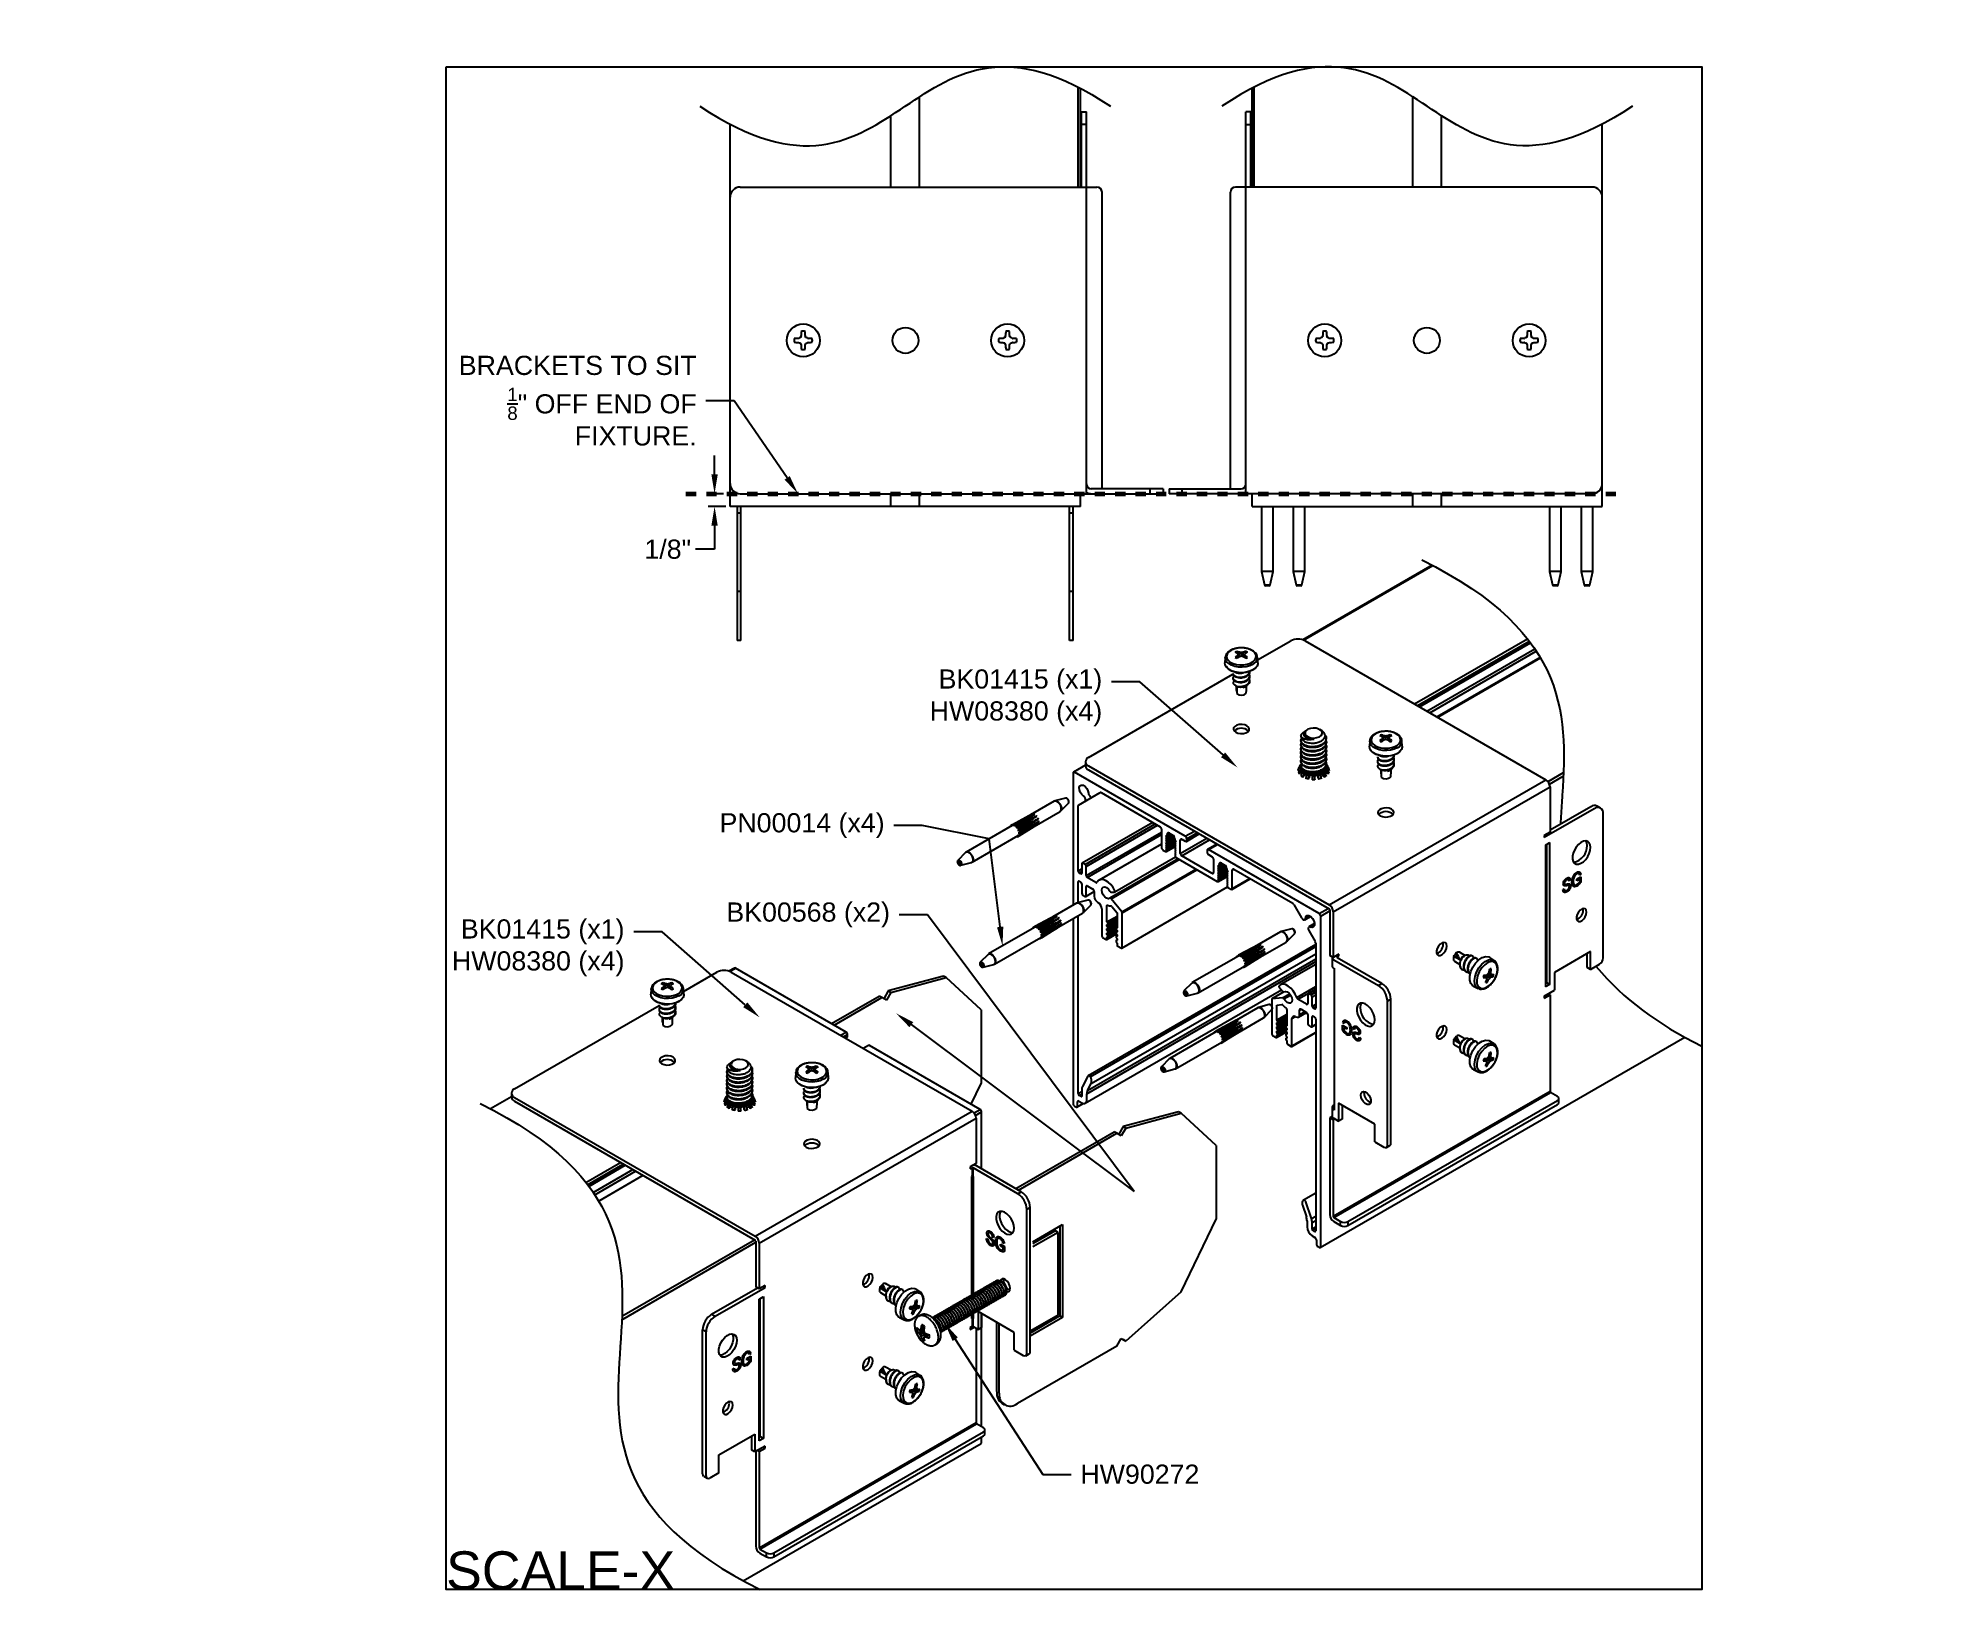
# Model space of a CAD drawing. Extents: x -4 to 14.5, y -14.9 to 0.3.
import ezdxf
from ezdxf import colors
from ezdxf.entities.mleader import LeaderData, LeaderLine
from ezdxf.math import Vec2, Vec3

# ---------------------------------------------------------------- set-up
doc = ezdxf.new("R2010")
doc.units = 0
doc.header["$LTSCALE"] = 0.5
doc.header["$MEASUREMENT"] = 0
doc.linetypes.add('PHANTOM', pattern=[0.5, 0.25, -0.05, 0.05, -0.05, 0.05, -0.05])
doc.layers.get('0').update_dxf_attribs({"color": 255, "linetype": 'CONTINUOUS'})
doc.layers.get('Defpoints').update_dxf_attribs({"linetype": 'CONTINUOUS'})
for name, color, linetype in [('Brackets', 181, 'CONTINUOUS'), ('Dimension', 10, 'CONTINUOUS'), ('FAB DWG', 221, 'CONTINUOUS'), ('Hardware', 242, 'CONTINUOUS'), ('Housing', 150, 'CONTINUOUS'), ('Mounting', 4, 'CONTINUOUS')]:
    doc.layers.add(name, color=color, linetype=linetype)
doc.layers.add('Text-Unprinted', color=131, linetype='CONTINUOUS', plot=False)
doc.styles.add('LSAD_Standard', font='arial.ttf')
doc.styles.get("Standard").update_dxf_attribs({"font": 'arial.ttf'})
doc.dimstyles.new('AD_X-SectionDetails', dxfattribs={"dimtxt": 0.1875, "dimasz": 0.1875, "dimexe": 0.0625, "dimexo": 0.042969, "dimgap": 0.0625, "dimtad": 0, "dimtih": 1, "dimtoh": 1, "dimdec": 3, "dimzin": 0, "dimdsep": 46, "dimtxsty": 'Standard', "dimcen": 0.125, "dimclrd": 256, "dimclre": 256, "dimclrt": 256, "dimadec": 0, "dimazin": 0, "dimtfac": 1, "dimtdec": 3, "dimtofl": 0, "dimtmove": 0, "dimatfit": 3, "dimfxl": 1, "dimfrac": 2, "dimtolj": 1, "dimtzin": 0, "dimarcsym": 0})

msp = doc.modelspace()

# ---------------------------------------------------------------- texts
at = {"layer": 'Text-Unprinted', "ltscale": 0.5, "transparency": 16777216, "style": 'LSAD_Standard'}
msp.add_attdef('SCALE-X', (0, -14.9012), 'XEffectiveScaleFactor', height=0.375, dxfattribs=at)

# ---------------------------------------------------------------- blocks, each defined once
blk = doc.blocks.new('*D0')
at = {"layer": 'Defpoints', "color": 0, "ltscale": 0.5, "transparency": 16777216}
for p in [(134.788, 81.254), (134.918, 81.254), (134.94, 81.129)]:
    blk.add_point(p, dxfattribs=at)
at = {"layer": 'FAB DWG', "lineweight": -2, "ltscale": 0.5, "transparency": 16777216}
for p, q in [((134.788, 81.442), (134.788, 81.629)), ((134.875, 81.254), (134.725, 81.254)), ((134.897, 81.129), (134.725, 81.129)), ((134.788, 80.942), (134.788, 80.71)), ((134.788, 80.71), (134.6, 80.71))]:
    blk.add_line(p, q, dxfattribs=at)
at = {"layer": 'FAB DWG', "ltscale": 0.5, "transparency": 16777216}
for points in [[(134.757, 81.442), (134.819, 81.442), (134.788, 81.254)], [(134.757, 80.942), (134.819, 80.942), (134.788, 81.129)]]:
    blk.add_solid(points, dxfattribs=at)
at = {"layer": 'FAB DWG', "ltscale": 0.5, "transparency": 16777216, "insert": (134.33, 80.71), "char_height": 0.1875, "attachment_point": 5}
blk.add_mtext('\\A1;1/8"', dxfattribs=at)

# ---------------------------------------------------------------- dimensions: what is measured, and where the dimension line sits
at = {"layer": 'FAB DWG', "ltscale": 0.5, "transparency": 16777216}
dim = msp.add_linear_dim(base=(2.6269, -4.1777), p1=(2.779, -4.3027), p2=(2.7574, -4.1777), angle=90, dimstyle='AD_X-SectionDetails', override={"dimlunit": 5, "dimpost": '"'}, dxfattribs=at)
dim.commit()
dim.dimension.update_dxf_attribs({"geometry": '*D0', "text_midpoint": (2.1688, -4.722), "dimtype": 128, "insert": (-132.1609, -85.4318)})

# ---------------------------------------------------------------- linework, layer by layer
at = {"transparency": 16777216}
msp.add_line((2.7717, -13.0756), (2.7698, -13.0608), dxfattribs=at)
at = {"layer": 'Brackets', "transparency": 16777216}
for p, q in [((2.849, -4.3027), (2.849, -5.6147)), ((2.849, -4.3647), (2.8849, -4.3647)), ((2.8849, -5.6147), (2.8849, -4.3027)), ((6.1006, -5.6147), (6.1006, -4.3027)), ((6.1006, -4.3647), (6.1365, -4.3647)), ((6.1365, -5.6147), (6.1365, -4.3027)), ((2.849, -5.1317), (2.8849, -5.1317)), ((6.1006, -5.1317), (6.1365, -5.1317)), ((2.8849, -5.6147), (2.849, -5.6147)), ((6.1365, -5.6147), (6.1006, -5.6147)), ((4.3267, -9.0428), (4.2828, -9.1187)), ((4.352, -9.0574), (4.3082, -9.1334)), ((4.869, -8.8975), (4.3267, -9.0428)), ((4.352, -9.0574), (4.3267, -9.0428)), ((4.352, -9.0574), (4.8944, -8.9122)), ((4.8944, -8.9122), (4.869, -8.8975)), ((5.2359, -9.2289), (4.8944, -8.9122)), ((3.772, -9.363), (4.239, -9.0934)), ((3.7974, -9.3776), (4.2644, -9.1081)), ((4.2644, -9.1081), (4.239, -9.0934)), ((4.3082, -9.1334), (4.2644, -9.1081)), ((5.2359, -9.2289), (5.2359, -9.949)), ((5.1385, -10.1518), (5.2359, -9.949)), ((7.1683, -10.2248), (6.6259, -10.3701)), ((6.6513, -10.3848), (7.1937, -10.2395)), ((7.1937, -10.2395), (7.1683, -10.2248)), ((7.5352, -10.5563), (7.1937, -10.2395)), ((5.5747, -10.977), (6.5382, -10.4207)), ((5.6001, -10.9916), (6.5636, -10.4354)), ((6.5636, -10.4354), (6.5382, -10.4207)), ((6.6074, -10.4607), (6.5636, -10.4354)), ((6.6259, -10.3701), (6.5821, -10.446)), ((6.6513, -10.3848), (6.6074, -10.4607)), ((6.6513, -10.3848), (6.6259, -10.3701)), ((7.5352, -10.5563), (7.5352, -11.2764)), ((7.1937, -11.9875), (7.5352, -11.2764)), ((5.7424, -11.4969), (6.0326, -11.3293)), ((5.9633, -11.3906), (5.7424, -11.5182)), ((5.9887, -11.4053), (5.7424, -11.5475)), ((5.9887, -11.4053), (5.9633, -11.3906)), ((5.9887, -12.2128), (5.9887, -11.4053)), ((6.0072, -11.344), (6.0072, -12.2235)), ((6.0326, -11.3293), (6.0326, -12.2382)), ((7.1937, -11.9875), (6.6513, -12.4684)), ((5.3885, -12.9639), (5.3885, -12.2852)), ((5.4138, -12.9786), (5.4138, -12.2998)), ((5.7162, -12.3701), (5.9887, -12.2128)), ((6.0072, -12.2235), (5.7162, -12.3915)), ((6.0326, -12.2382), (5.7162, -12.4208)), ((6.0326, -12.2382), (6.0072, -12.2235)), ((6.5636, -12.519), (5.5906, -13.0807)), ((6.5636, -12.519), (6.6074, -12.4431)), ((6.6074, -12.4431), (6.6513, -12.4684)), ((6.6074, -12.4431), (6.6259, -12.4537)), ((6.6513, -12.4684), (6.6259, -12.4537)), ((5.4402, -13.0784), (5.4656, -13.0931))]:
    msp.add_line(p, q, dxfattribs=at)
for centre, radius, start, end in [((5.511, -12.9775), 0.1232, 173.70115, 234.98667), ((5.5216, -12.9961), 0.1092, 170.78596, 309.20329)]:
    msp.add_arc(centre, radius, start, end, dxfattribs=at)
at = {"layer": 'Dimension', "transparency": 16777216}
for points in [[(2.4843, -0.3865), (3.4885, -1.056), (4.4928, -0.3865), (5.4971, 0.283), (6.5013, -0.3865)], [(11.6088, -0.3865), (10.6046, -1.056), (9.6003, -0.3865), (8.596, 0.283), (7.5918, -0.3865)]]:
    msp.add_open_spline(points, degree=3, dxfattribs=at)
at = {"layer": 'FAB DWG', "linetype": 'PHANTOM', "lineweight": 60, "ltscale": 0.5, "transparency": 16777216}
msp.add_line((2.3476, -4.1777), (11.4906, -4.1777), dxfattribs=at)
at = {"layer": 'Hardware', "lineweight": 25, "transparency": 16777216}
for p, q in [((7.9781, -4.3027), (7.9781, -4.9368)), ((8.0931, -4.9368), (8.0931, -4.3027)), ((8.2895, -4.3027), (8.2895, -4.9368)), ((8.4045, -4.9368), (8.4045, -4.3027)), ((10.7961, -4.3027), (10.7961, -4.9368)), ((10.9111, -4.9368), (10.9111, -4.3027)), ((11.1076, -4.3027), (11.1076, -4.9368)), ((11.2226, -4.9368), (11.2226, -4.3027)), ((7.9781, -4.9368), (8.0845, -4.9368)), ((7.9783, -4.9389), (8.0073, -5.0699)), ((8.0928, -4.9389), (7.9783, -4.9389)), ((8.0638, -5.0699), (8.0928, -4.9389)), ((8.0845, -4.9368), (8.0931, -4.9368)), ((8.2895, -4.9368), (8.3917, -4.9368)), ((8.2897, -4.9389), (8.3188, -5.0699)), ((8.4043, -4.9389), (8.2897, -4.9389)), ((8.3752, -5.0699), (8.4043, -4.9389)), ((8.3917, -4.9368), (8.4045, -4.9368)), ((10.7961, -4.9368), (10.8948, -4.9368)), ((10.7964, -4.9389), (10.8254, -5.0699)), ((10.9109, -4.9389), (10.7964, -4.9389)), ((10.8819, -5.0699), (10.9109, -4.9389)), ((10.8948, -4.9368), (10.9111, -4.9368)), ((11.1076, -4.9368), (11.2182, -4.9368)), ((11.1078, -4.9389), (11.1368, -5.0699)), ((11.2223, -4.9389), (11.1078, -4.9389)), ((11.1933, -5.0699), (11.2223, -4.9389)), ((11.2182, -4.9368), (11.2226, -4.9368)), ((8.0073, -5.0699), (8.0638, -5.0699)), ((8.054, -5.0777), (8.0171, -5.0777)), ((8.3188, -5.0699), (8.3752, -5.0699)), ((8.3655, -5.0777), (8.3285, -5.0777)), ((10.8254, -5.0699), (10.8819, -5.0699)), ((10.8721, -5.0777), (10.8351, -5.0777)), ((11.1368, -5.0699), (11.1933, -5.0699)), ((11.1835, -5.0777), (11.1466, -5.0777))]:
    msp.add_line(p, q, dxfattribs=at)
at = {"layer": 'Hardware', "transparency": 16777216}
for p, q in [((7.6791, -5.7095), (7.6748, -5.7116)), ((7.7435, -5.7392), (7.7397, -5.7199)), ((7.76, -5.7744), (7.7631, -5.7295)), ((7.8043, -5.7744), (7.8013, -5.7295)), ((7.8208, -5.7392), (7.8246, -5.7199)), ((7.6246, -5.7809), (7.6213, -5.8328)), ((7.7473, -5.7833), (7.745, -5.7619)), ((7.7566, -5.7768), (7.7528, -5.75)), ((7.7822, -5.767), (7.7822, -5.7331)), ((7.8078, -5.7768), (7.8115, -5.75)), ((7.817, -5.7833), (7.8193, -5.7619)), ((7.943, -5.8328), (7.9397, -5.7809)), ((7.7002, -5.9368), (7.7002, -5.9424)), ((7.7002, -5.9821), (7.7002, -5.9878)), ((7.7243, -6.0552), (7.7362, -6.0621)), ((7.7315, -6.0594), (7.7315, -6.0851)), ((7.7373, -6.0655), (7.7373, -6.134)), ((7.8102, -6.0712), (7.7989, -6.0749)), ((7.7989, -6.0749), (7.7989, -6.072)), ((7.818, -6.0679), (7.8213, -6.066)), ((7.8328, -6.0851), (7.8328, -6.0566)), ((7.8642, -5.9651), (7.8642, -5.9594)), ((7.8642, -6.0104), (7.8642, -6.0048)), ((7.735, -6.1097), (7.7373, -6.1116)), ((9.0388, -6.5973), (9.0355, -6.6492)), ((9.0933, -6.5259), (9.089, -6.528)), ((9.1578, -6.5556), (9.1539, -6.5363)), ((9.1615, -6.5997), (9.1593, -6.5783)), ((9.1708, -6.5932), (9.1671, -6.5665)), ((9.1742, -6.5908), (9.1773, -6.5459)), ((9.1964, -6.5834), (9.1964, -6.5495)), ((9.2186, -6.5908), (9.2155, -6.5459)), ((9.222, -6.5932), (9.2257, -6.5665)), ((9.2312, -6.5997), (9.2335, -6.5783)), ((9.235, -6.5556), (9.2389, -6.5363)), ((9.3573, -6.6492), (9.3539, -6.5973)), ((9.1144, -6.7532), (9.1144, -6.7588)), ((9.1144, -6.7985), (9.1144, -6.8042)), ((9.2784, -6.7815), (9.2784, -6.7759)), ((9.2784, -6.8269), (9.2784, -6.8212)), ((9.1385, -6.8716), (9.1504, -6.8785)), ((9.1457, -6.8758), (9.1457, -6.9015)), ((9.1492, -6.9261), (9.1516, -6.928)), ((9.1516, -6.8819), (9.1516, -6.9504)), ((9.2244, -6.8876), (9.2131, -6.8913)), ((9.2131, -6.8913), (9.2131, -6.8884)), ((9.2322, -6.8843), (9.2356, -6.8824)), ((9.247, -6.9015), (9.247, -6.873)), ((5.951, -7.1872), (5.7193, -7.3209)), ((6.0621, -7.1572), (5.9575, -7.1845)), ((6.014, -7.2825), (6.09, -7.2055)), ((5.7393, -7.3102), (5.5413, -7.4162)), ((5.7591, -7.3148), (5.5611, -7.4208)), ((5.7238, -7.3616), (5.5813, -7.4379)), ((5.6112, -7.5048), (5.802, -7.3864)), ((5.6816, -7.4311), (5.7963, -7.3598)), ((5.7556, -7.4327), (6.0085, -7.2867)), ((5.5402, -7.4243), (5.0896, -7.6844)), ((5.1471, -7.784), (5.5994, -7.5229)), ((5.5396, -7.4187), (5.5271, -7.4253)), ((5.5922, -7.5345), (5.7637, -7.428)), ((5.6053, -7.4785), (5.6821, -7.4309)), ((5.6064, -7.5253), (5.7972, -7.4069)), ((5.0841, -7.6887), (5.0081, -7.7657)), ((5.036, -7.814), (5.1406, -7.7867)), ((5.138, -7.7865), (5.1451, -7.7848)), ((5.1471, -7.784), (5.1457, -7.7847)), ((5.9584, -8.3069), (5.7604, -8.4129)), ((5.9783, -8.3115), (5.7803, -8.4175)), ((6.1701, -8.1839), (5.9384, -8.3176)), ((5.9747, -8.4295), (6.2276, -8.2835)), ((6.1776, -8.1818), (6.1721, -8.1831)), ((6.2812, -8.1539), (6.1766, -8.1812)), ((6.2331, -8.2792), (6.3091, -8.2022)), ((5.7593, -8.4211), (5.3087, -8.6812)), ((5.7587, -8.4154), (5.7463, -8.4221)), ((5.9429, -8.3583), (5.8004, -8.4346)), ((5.8114, -8.5312), (5.9829, -8.4248)), ((5.8244, -8.4753), (5.9012, -8.4276)), ((5.8256, -8.5221), (6.0164, -8.4036)), ((5.8303, -8.5016), (6.0211, -8.3831)), ((5.9007, -8.4278), (6.0154, -8.3566)), ((8.1637, -8.4647), (7.9321, -8.5984)), ((8.1713, -8.4626), (8.1658, -8.4639)), ((8.2749, -8.4347), (8.1702, -8.462)), ((8.2268, -8.56), (8.3027, -8.483)), ((5.3032, -8.6855), (5.2272, -8.7624)), ((5.3662, -8.7808), (5.8185, -8.5197)), ((7.9521, -8.5877), (7.7541, -8.6937)), ((7.9719, -8.5923), (7.7739, -8.6983)), ((7.9366, -8.6391), (7.794, -8.7154)), ((7.8192, -8.8029), (8.01, -8.6844)), ((7.824, -8.7824), (8.0148, -8.6639)), ((7.8944, -8.7086), (8.0091, -8.6374)), ((7.9684, -8.7103), (8.2212, -8.5643)), ((9.8857, -8.6717), (9.8744, -8.6861)), ((9.9208, -8.7399), (9.8744, -8.6861)), ((9.9706, -8.695), (9.9178, -8.6645)), ((5.2551, -8.8107), (5.3597, -8.7834)), ((5.3571, -8.7833), (5.3643, -8.7815)), ((5.3662, -8.7808), (5.3648, -8.7815)), ((7.7529, -8.7019), (7.3024, -8.962)), ((7.3599, -9.0615), (7.8121, -8.8005)), ((7.7523, -8.6962), (7.7399, -8.7029)), ((7.805, -8.812), (7.9765, -8.7056)), ((7.8181, -8.7561), (7.8948, -8.7084)), ((9.9208, -8.7399), (9.8614, -8.7056)), ((9.8671, -8.7523), (9.92, -8.7828)), ((9.92, -8.7812), (9.92, -8.7912)), ((9.9369, -8.8288), (9.9432, -8.8323)), ((9.9726, -8.6939), (9.9558, -8.7036)), ((9.9776, -8.8522), (9.9824, -8.855)), ((10.0169, -8.8749), (10.0217, -8.8777)), ((10.0448, -8.7017), (10.0399, -8.6988)), ((10.0841, -8.7243), (10.0792, -8.7215)), ((10.2019, -8.8696), (10.2331, -8.8825)), ((10.2027, -8.8681), (10.2236, -8.8769)), ((10.208, -8.8525), (10.2228, -8.8597)), ((10.2565, -8.7453), (10.2132, -8.7164)), ((2.0079, -9.0236), (2.0046, -9.0755)), ((2.0623, -8.9522), (2.0581, -8.9543)), ((2.1268, -8.9819), (2.123, -8.9625)), ((2.1306, -9.026), (2.1283, -9.0046)), ((2.1398, -9.0194), (2.1361, -8.9927)), ((2.1433, -9.0171), (2.1463, -8.9721)), ((2.1654, -9.0096), (2.1654, -8.9758)), ((2.1876, -9.0171), (2.1845, -8.9721)), ((2.191, -9.0194), (2.1948, -8.9927)), ((2.2003, -9.026), (2.2025, -9.0046)), ((2.2041, -8.9819), (2.2079, -8.9625)), ((2.3263, -9.0755), (2.323, -9.0236)), ((7.2968, -8.9662), (7.2209, -9.0432)), ((10.0524, -8.9951), (10.0989, -9.0181)), ((10.1541, -8.8955), (10.1743, -8.9109)), ((10.1547, -8.8938), (10.1853, -8.9174)), ((10.1713, -8.8881), (10.2124, -8.9147)), ((10.1787, -8.9482), (10.1892, -8.96)), ((10.1852, -8.9233), (10.2013, -8.9321)), ((10.193, -8.8816), (10.2263, -8.9057)), ((2.0834, -9.1794), (2.0834, -9.1851)), ((2.0834, -9.2248), (2.0834, -9.2304)), ((2.2474, -9.2078), (2.2474, -9.2021)), ((7.2487, -9.0915), (7.3534, -9.0642)), ((7.3508, -9.0641), (7.3579, -9.0623)), ((7.3599, -9.0615), (7.3585, -9.0623)), ((7.9424, -9.2072), (7.7108, -9.3409)), ((7.95, -9.205), (7.9445, -9.2064)), ((8.0536, -9.1772), (7.9489, -9.2045)), ((8.0055, -9.3025), (8.0814, -9.2255)), ((2.1076, -9.2979), (2.1195, -9.3048)), ((2.1148, -9.302), (2.1148, -9.3278)), ((2.1183, -9.3524), (2.1206, -9.3543)), ((2.1206, -9.3081), (2.1206, -9.3767)), ((2.1934, -9.3138), (2.1822, -9.3175)), ((2.1822, -9.3175), (2.1822, -9.3147)), ((2.2013, -9.3106), (2.2046, -9.3087)), ((2.2161, -9.3278), (2.2161, -9.2993)), ((2.2474, -9.2531), (2.2474, -9.2475)), ((7.7308, -9.3302), (7.5328, -9.4362)), ((7.7506, -9.3348), (7.5526, -9.4408)), ((7.7153, -9.3816), (7.5727, -9.4579)), ((7.5979, -9.5453), (7.7887, -9.4269)), ((7.6027, -9.5249), (7.7935, -9.4064)), ((7.6731, -9.4511), (7.7878, -9.3799)), ((7.7471, -9.4527), (7.9999, -9.3068)), ((7.5316, -9.4443), (7.0811, -9.7044)), ((7.1386, -9.804), (7.5908, -9.5429)), ((7.531, -9.4387), (7.5186, -9.4453)), ((7.5837, -9.5545), (7.7552, -9.448)), ((7.5968, -9.4986), (7.6735, -9.4509)), ((9.9208, -9.5564), (9.8614, -9.5222)), ((9.8671, -9.5688), (9.92, -9.5993)), ((9.8857, -9.4883), (9.8744, -9.5026)), ((9.9208, -9.5564), (9.8744, -9.5026)), ((9.9706, -9.5116), (9.9178, -9.4811)), ((9.92, -9.5977), (9.92, -9.6078)), ((9.9726, -9.5104), (9.9558, -9.5201)), ((10.0448, -9.5182), (10.0399, -9.5154)), ((10.0841, -9.5409), (10.0792, -9.5381)), ((10.2565, -9.5618), (10.2132, -9.533)), ((3.4766, -9.7686), (3.4723, -9.7707)), ((3.541, -9.7983), (3.5372, -9.7789)), ((3.5575, -9.8335), (3.5605, -9.7886)), ((3.5796, -9.8261), (3.5796, -9.7922)), ((3.6018, -9.8335), (3.5988, -9.7886)), ((3.6183, -9.7983), (3.6221, -9.7789)), ((7.0755, -9.7087), (6.9995, -9.7857)), ((9.9369, -9.6453), (9.9432, -9.6489)), ((9.9776, -9.6688), (9.9824, -9.6716)), ((10.0169, -9.6914), (10.0217, -9.6942)), ((10.1541, -9.7121), (10.1743, -9.7275)), ((10.1547, -9.7103), (10.1853, -9.7339)), ((10.1713, -9.7047), (10.2124, -9.7312)), ((10.1787, -9.7647), (10.1892, -9.7766)), ((10.1852, -9.7398), (10.2013, -9.7486)), ((10.193, -9.6981), (10.2263, -9.7223)), ((10.2019, -9.6861), (10.2331, -9.6991)), ((10.2027, -9.6846), (10.2236, -9.6935)), ((10.208, -9.669), (10.2228, -9.6762)), ((3.4221, -9.84), (3.4188, -9.8919)), ((3.5448, -9.8424), (3.5425, -9.821)), ((3.5541, -9.8358), (3.5503, -9.8091)), ((3.6052, -9.8358), (3.609, -9.8091)), ((3.6145, -9.8424), (3.6168, -9.821)), ((3.7405, -9.8919), (3.7372, -9.84)), ((7.0274, -9.834), (7.1321, -9.8067)), ((7.1295, -9.8065), (7.1366, -9.8048)), ((7.1386, -9.804), (7.1372, -9.8047)), ((10.0524, -9.8116), (10.0989, -9.8347)), ((3.4976, -9.9958), (3.4976, -10.0015)), ((3.4976, -10.0412), (3.4976, -10.0468)), ((3.5218, -10.1143), (3.5337, -10.1212)), ((3.529, -10.1185), (3.529, -10.1442)), ((3.5325, -10.1688), (3.5348, -10.1707)), ((3.5348, -10.1245), (3.5348, -10.1931)), ((3.6077, -10.1302), (3.5964, -10.1339)), ((3.5964, -10.1339), (3.5964, -10.1311)), ((3.6155, -10.127), (3.6188, -10.1251)), ((3.6303, -10.1442), (3.6303, -10.1157)), ((3.6616, -10.0242), (3.6616, -10.0185)), ((3.6616, -10.0695), (3.6616, -10.0639)), ((4.3041, -11.9826), (4.2447, -11.9483)), ((4.2504, -11.9949), (4.3032, -12.0254)), ((4.2689, -11.9144), (4.2577, -11.9287)), ((4.3041, -11.9826), (4.2577, -11.9287)), ((4.3539, -11.9377), (4.3011, -11.9072)), ((4.3558, -11.9366), (4.339, -11.9463)), ((4.4281, -11.9443), (4.4232, -11.9415)), ((4.4674, -11.967), (4.4625, -11.9642)), ((4.6398, -11.9879), (4.5965, -11.9591)), ((5.1592, -12.0092), (5.1564, -12.0107)), ((5.1813, -11.9964), (5.1785, -11.998)), ((5.2034, -11.9836), (5.2006, -11.9852)), ((5.2254, -11.9709), (5.2227, -11.9725)), ((5.2475, -11.9581), (5.2448, -11.9597)), ((5.2696, -11.9454), (5.2669, -11.947)), ((5.2917, -11.9326), (5.289, -11.9342)), ((5.3138, -11.9199), (5.3111, -11.9215)), ((5.3359, -11.9071), (5.3332, -11.9087)), ((5.358, -11.8943), (5.3553, -11.8959)), ((5.3801, -11.8816), (5.3774, -11.8832)), ((5.4446, -11.8887), (5.4385, -11.8851)), ((5.4883, -11.9672), (5.4883, -11.9642)), ((4.3032, -12.0239), (4.3032, -12.0339)), ((4.3202, -12.0714), (4.3264, -12.075)), ((4.3608, -12.0949), (4.3657, -12.0977)), ((4.4001, -12.1176), (4.405, -12.1204)), ((4.5373, -12.1382), (4.5576, -12.1536)), ((4.5379, -12.1365), (4.5686, -12.16)), ((4.5546, -12.1308), (4.5957, -12.1573)), ((4.562, -12.1908), (4.5724, -12.2027)), ((4.5684, -12.1659), (4.5846, -12.1748)), ((4.5763, -12.1242), (4.6095, -12.1484)), ((4.5852, -12.1122), (4.6164, -12.1252)), ((4.586, -12.1108), (4.6069, -12.1196)), ((4.5913, -12.0952), (4.6061, -12.1024)), ((4.8277, -12.2005), (4.8249, -12.2021)), ((4.8498, -12.1877), (4.847, -12.1893)), ((4.8719, -12.175), (4.8691, -12.1766)), ((4.894, -12.1622), (4.8912, -12.1638)), ((4.9161, -12.1495), (4.9133, -12.1511)), ((4.9382, -12.1367), (4.9354, -12.1383)), ((4.9603, -12.124), (4.9575, -12.1256)), ((4.9824, -12.1112), (4.9796, -12.1128)), ((5.0045, -12.0984), (5.0017, -12.1)), ((5.0266, -12.0857), (5.0238, -12.0873)), ((5.0487, -12.0729), (5.0459, -12.0745)), ((5.0708, -12.0602), (5.068, -12.0618)), ((5.0929, -12.0474), (5.0901, -12.049)), ((5.115, -12.0347), (5.1122, -12.0363)), ((5.1371, -12.0219), (5.1343, -12.0235)), ((5.161, -12.1974), (5.1638, -12.1958)), ((5.1831, -12.1847), (5.1859, -12.1831)), ((5.2052, -12.1719), (5.208, -12.1703)), ((5.2273, -12.1592), (5.2301, -12.1576)), ((5.2494, -12.1464), (5.2522, -12.1448)), ((5.2715, -12.1336), (5.2743, -12.132)), ((5.2936, -12.1209), (5.2964, -12.1193)), ((5.3157, -12.1081), (5.3185, -12.1065)), ((5.3378, -12.0954), (5.3406, -12.0938)), ((5.3599, -12.0826), (5.3627, -12.081)), ((5.382, -12.0699), (5.3848, -12.0683)), ((5.4041, -12.0571), (5.4069, -12.0555)), ((5.4262, -12.0443), (5.429, -12.0428)), ((5.4483, -12.0316), (5.4511, -12.03)), ((5.4604, -12.0219), (5.4593, -12.0218)), ((5.4704, -12.0188), (5.4713, -12.0183)), ((4.4356, -12.2378), (4.4822, -12.2608)), ((4.6287, -12.3574), (4.6059, -12.367)), ((4.6424, -12.2163), (4.6235, -12.2272)), ((4.6263, -12.3886), (4.6743, -12.357)), ((4.6741, -12.3588), (4.6272, -12.3896)), ((4.6378, -12.4031), (4.6775, -12.3801)), ((4.6385, -12.3588), (4.6768, -12.3423)), ((4.6393, -12.358), (4.6769, -12.3418)), ((4.6791, -12.3828), (4.6393, -12.4057)), ((4.6792, -12.3308), (4.6457, -12.3464)), ((4.6461, -12.3452), (4.6795, -12.3297)), ((4.7614, -12.2388), (4.7586, -12.2404)), ((4.7835, -12.226), (4.7807, -12.2276)), ((4.8056, -12.2133), (4.8028, -12.2148)), ((4.8517, -12.376), (4.8545, -12.3744)), ((4.8738, -12.3633), (4.8765, -12.3617)), ((4.8959, -12.3505), (4.8986, -12.3489)), ((4.918, -12.3377), (4.9207, -12.3362)), ((4.9401, -12.325), (4.9428, -12.3234)), ((4.9622, -12.3122), (4.9649, -12.3106)), ((4.9843, -12.2995), (4.987, -12.2979)), ((5.0064, -12.2867), (5.0091, -12.2851)), ((5.0285, -12.274), (5.0312, -12.2724)), ((5.0506, -12.2612), (5.0533, -12.2596)), ((5.0727, -12.2485), (5.0754, -12.2469)), ((5.0948, -12.2357), (5.0975, -12.2341)), ((5.1169, -12.2229), (5.1196, -12.2213)), ((5.139, -12.2102), (5.1417, -12.2086)), ((4.6457, -12.4216), (4.6958, -12.3964)), ((4.6975, -12.3971), (4.6461, -12.4229)), ((4.6743, -12.4364), (4.6546, -12.4514)), ((4.7115, -12.4023), (4.678, -12.4272)), ((4.712, -12.4024), (4.6791, -12.4269)), ((4.6923, -12.4272), (4.7226, -12.406)), ((4.7237, -12.4063), (4.6936, -12.4274)), ((4.7845, -12.506), (4.8034, -12.4951)), ((4.2689, -12.7309), (4.2577, -12.7453)), ((4.3041, -12.7991), (4.2577, -12.7453)), ((4.3539, -12.7542), (4.3011, -12.7237)), ((4.3558, -12.7531), (4.339, -12.7628)), ((4.3041, -12.7991), (4.2447, -12.7649)), ((4.2504, -12.8115), (4.3032, -12.842)), ((4.3032, -12.8404), (4.3032, -12.8504)), ((4.3202, -12.888), (4.3264, -12.8916)), ((4.3608, -12.9114), (4.3657, -12.9142)), ((4.4001, -12.9341), (4.405, -12.9369)), ((4.4281, -12.7609), (4.4232, -12.7581)), ((4.4674, -12.7836), (4.4625, -12.7807)), ((4.5763, -12.9408), (4.6095, -12.9649)), ((4.5852, -12.9288), (4.6164, -12.9417)), ((4.586, -12.9273), (4.6069, -12.9361)), ((4.5913, -12.9117), (4.6061, -12.9189)), ((4.6398, -12.8045), (4.5965, -12.7757)), ((4.4356, -13.0543), (4.4822, -13.0774)), ((4.5373, -12.9547), (4.5576, -12.9701)), ((4.5379, -12.953), (4.5686, -12.9766)), ((4.5546, -12.9474), (4.5957, -12.9739)), ((4.562, -13.0074), (4.5724, -13.0193)), ((4.5684, -12.9825), (4.5846, -12.9913))]:
    msp.add_line(p, q, dxfattribs=at)
at = {"layer": 'Hardware', "transparency": 16777216, "flags": 128}
for points in [[(7.68, -5.7108), (7.6578, -5.7273), (7.6434, -5.7465), (7.6378, -5.7672), (7.6412, -5.788), (7.6535, -5.8076), (7.6738, -5.8249), (7.701, -5.8388), (7.7332, -5.8483), (7.7686, -5.8528), (7.8048, -5.8522), (7.8395, -5.8463), (7.8707, -5.8357), (7.8963, -5.8209), (7.9147, -5.8029), (7.9248, -5.7828), (7.926, -5.7619), (7.9181, -5.7415), (7.9016, -5.7229), (7.8777, -5.7072), (7.8477, -5.6955), (7.8137, -5.6884), (7.7776, -5.6864), (7.7419, -5.6897), (7.7086, -5.698), (7.68, -5.7108)], [(7.943, -5.8328), (7.9429, -5.8419), (7.9359, -5.8639), (7.9199, -5.8843), (7.896, -5.902), (7.8654, -5.9158), (7.8301, -5.925), (7.7919, -5.929), (7.7531, -5.9277), (7.7161, -5.921), (7.6829, -5.9094), (7.6554, -5.8936), (7.6354, -5.8744), (7.6238, -5.853), (7.6213, -5.8328)], [(7.8936, -5.8487), (7.8637, -5.8622), (7.8291, -5.8712), (7.7917, -5.8751), (7.7537, -5.8738), (7.7175, -5.8673), (7.6849, -5.8559), (7.6581, -5.8404), (7.6384, -5.8217), (7.6271, -5.8007), (7.6246, -5.7806)], [(7.92, -5.8814), (7.9131, -5.8888), (7.8903, -5.9056), (7.8613, -5.9187), (7.8277, -5.9275), (7.7914, -5.9313), (7.7546, -5.93), (7.7194, -5.9237), (7.6878, -5.9127), (7.6617, -5.8976), (7.6426, -5.8794), (7.6355, -5.8683)], [(7.7989, -6.0749), (7.8164, -6.0688), (7.818, -6.0679)], [(9.3573, -6.6492), (9.3571, -6.6583), (9.3501, -6.6803), (9.3341, -6.7007), (9.3102, -6.7184), (9.2797, -6.7322), (9.2443, -6.7414), (9.2061, -6.7454), (9.1674, -6.7441), (9.1303, -6.7374), (9.0971, -6.7258), (9.0696, -6.71), (9.0496, -6.6908), (9.038, -6.6694), (9.0355, -6.6492)], [(9.3079, -6.6651), (9.2779, -6.6786), (9.2433, -6.6876), (9.2059, -6.6916), (9.168, -6.6902), (9.1317, -6.6837), (9.0991, -6.6724), (9.0723, -6.6568), (9.0526, -6.6381), (9.0413, -6.6171), (9.0388, -6.597)], [(9.0942, -6.5272), (9.072, -6.5438), (9.0577, -6.5629), (9.052, -6.5836), (9.0554, -6.6044), (9.0677, -6.6241), (9.088, -6.6413), (9.1152, -6.6552), (9.1474, -6.6647), (9.1828, -6.6692), (9.219, -6.6686), (9.2537, -6.6627), (9.2849, -6.6521), (9.3105, -6.6373), (9.3289, -6.6193), (9.339, -6.5992), (9.3402, -6.5784), (9.3323, -6.558), (9.3158, -6.5393), (9.2919, -6.5236), (9.262, -6.5119), (9.2279, -6.5048), (9.1918, -6.5029), (9.1561, -6.5061), (9.1228, -6.5144), (9.0942, -6.5272)], [(9.3342, -6.6978), (9.3273, -6.7052), (9.3046, -6.722), (9.2755, -6.7351), (9.2419, -6.7439), (9.2056, -6.7477), (9.1688, -6.7464), (9.1336, -6.7401), (9.102, -6.7291), (9.0759, -6.714), (9.0569, -6.6958), (9.0497, -6.6847)], [(9.2131, -6.8913), (9.2306, -6.8852), (9.2322, -6.8843)], [(6.0085, -7.2867), (6.0127, -7.2835), (6.0193, -7.2706), (6.0198, -7.2527), (6.0143, -7.2323), (6.0035, -7.2126), (5.9891, -7.1967), (5.9732, -7.1869), (5.9584, -7.1847), (5.951, -7.1872)], [(5.9581, -7.1843), (5.96, -7.184), (5.9748, -7.1862), (5.9906, -7.196), (6.005, -7.2119), (6.0157, -7.2314)], [(6.09, -7.2055), (6.09, -7.2055), (6.0932, -7.1992), (6.0935, -7.1903), (6.0908, -7.1803), (6.0855, -7.1707), (6.0784, -7.1628), (6.0706, -7.158), (6.0633, -7.1569), (6.0621, -7.1572)], [(6.0157, -7.2314), (6.0212, -7.2517), (6.0206, -7.2696), (6.0141, -7.2824), (6.014, -7.2825)], [(5.5257, -7.4327), (5.5254, -7.4316), (5.5252, -7.4287), (5.5259, -7.4264), (5.5275, -7.4252), (5.5296, -7.425), (5.532, -7.4261), (5.534, -7.4278)], [(5.5402, -7.4245), (5.5394, -7.4213), (5.5396, -7.4186), (5.5406, -7.4167), (5.5424, -7.4158), (5.5447, -7.4161), (5.5471, -7.4176), (5.5493, -7.42), (5.551, -7.423)], [(5.5592, -7.4249), (5.5597, -7.4224), (5.561, -7.4208), (5.563, -7.4204), (5.5654, -7.4211), (5.5678, -7.423), (5.5698, -7.4256), (5.5713, -7.4287), (5.5719, -7.4318)], [(5.5802, -7.4389), (5.5818, -7.4377), (5.584, -7.4377), (5.5864, -7.4388), (5.5887, -7.441), (5.5906, -7.4439), (5.5917, -7.447), (5.592, -7.45), (5.5914, -7.4523)], [(5.5932, -7.5263), (5.594, -7.5294), (5.5938, -7.5321), (5.5928, -7.5341), (5.591, -7.5349), (5.5887, -7.5346), (5.5863, -7.5331), (5.5846, -7.5314)], [(5.5976, -7.4626), (5.5999, -7.463), (5.6023, -7.4646), (5.6045, -7.4671), (5.6061, -7.4701), (5.607, -7.4732), (5.6069, -7.476), (5.606, -7.478), (5.6042, -7.479)], [(5.6051, -7.5131), (5.6069, -7.516), (5.608, -7.5191), (5.6082, -7.522), (5.6075, -7.5243), (5.6059, -7.5256), (5.6038, -7.5257), (5.6014, -7.5246), (5.599, -7.5225)], [(5.6067, -7.4898), (5.609, -7.4917), (5.6111, -7.4944), (5.6125, -7.4975), (5.613, -7.5006), (5.6126, -7.5031), (5.6113, -7.5048), (5.6094, -7.5053), (5.607, -7.5047)], [(5.0081, -7.7657), (5.0138, -7.7629), (5.0211, -7.7639), (5.0288, -7.7688), (5.0359, -7.7766), (5.0412, -7.7862), (5.0439, -7.7962), (5.0437, -7.8051), (5.0404, -7.8114), (5.036, -7.814)], [(5.1406, -7.7867), (5.1496, -7.7814), (5.1562, -7.7686), (5.1568, -7.7507), (5.1513, -7.7305), (5.1405, -7.7109), (5.1262, -7.695), (5.1104, -7.6852), (5.0956, -7.683), (5.0841, -7.6887)], [(5.0896, -7.6844), (5.097, -7.6819), (5.1119, -7.6841), (5.1277, -7.6939), (5.1422, -7.7099), (5.153, -7.7295)], [(5.153, -7.7295), (5.1585, -7.7499), (5.1579, -7.7679), (5.1513, -7.7807), (5.1471, -7.784)], [(5.0076, -7.7932), (5.011, -7.7995), (5.0157, -7.8047), (5.0208, -7.8078), (5.0255, -7.8085), (5.0293, -7.8067), (5.0314, -7.8025), (5.0316, -7.7968), (5.0298, -7.7902), (5.0263, -7.7839), (5.0217, -7.7788), (5.0166, -7.7756), (5.0118, -7.7749), (5.0081, -7.7768), (5.006, -7.7809), (5.0058, -7.7867), (5.0076, -7.7932)], [(6.2276, -8.2835), (6.2318, -8.2802), (6.2384, -8.2674), (6.239, -8.2494), (6.2334, -8.2291), (6.2226, -8.2094), (6.2082, -8.1934), (6.1924, -8.1836), (6.1775, -8.1814), (6.1701, -8.1839)], [(6.1772, -8.1811), (6.1791, -8.1808), (6.1939, -8.1829), (6.2097, -8.1927), (6.2241, -8.2086), (6.2348, -8.2282)], [(6.2348, -8.2282), (6.2403, -8.2485), (6.2398, -8.2664), (6.2332, -8.2792), (6.2331, -8.2792)], [(6.3091, -8.2022), (6.3091, -8.2022), (6.3124, -8.1959), (6.3127, -8.1871), (6.3099, -8.1771), (6.3046, -8.1674), (6.2976, -8.1596), (6.2898, -8.1548), (6.2825, -8.1537), (6.2812, -8.1539)], [(5.7448, -8.4294), (5.7445, -8.4284), (5.7443, -8.4255), (5.7451, -8.4232), (5.7466, -8.4219), (5.7487, -8.4218), (5.7512, -8.4229), (5.7532, -8.4246)], [(5.7593, -8.4212), (5.7586, -8.4181), (5.7587, -8.4154), (5.7597, -8.4134), (5.7615, -8.4126), (5.7638, -8.4129), (5.7662, -8.4144), (5.7685, -8.4168), (5.7702, -8.4198)], [(5.7783, -8.4216), (5.7788, -8.4192), (5.7801, -8.4176), (5.7821, -8.4171), (5.7845, -8.4179), (5.7869, -8.4197), (5.789, -8.4224), (5.7904, -8.4255), (5.791, -8.4286)], [(5.7993, -8.4356), (5.8009, -8.4344), (5.8031, -8.4344), (5.8055, -8.4356), (5.8078, -8.4378), (5.8097, -8.4406), (5.8109, -8.4438), (5.8111, -8.4467), (5.8105, -8.449)], [(5.8167, -8.4594), (5.819, -8.4598), (5.8214, -8.4613), (5.8236, -8.4638), (5.8253, -8.4668), (5.8261, -8.4699), (5.8261, -8.4727), (5.8251, -8.4747), (5.8234, -8.4757)], [(5.8258, -8.4865), (5.8282, -8.4884), (5.8302, -8.4912), (5.8316, -8.4943), (5.8321, -8.4973), (5.8317, -8.4999), (5.8305, -8.5015), (5.8285, -8.5021), (5.8262, -8.5014)], [(8.2212, -8.5643), (8.2254, -8.561), (8.232, -8.5482), (8.2326, -8.5302), (8.2271, -8.5098), (8.2163, -8.4902), (8.2019, -8.4742), (8.186, -8.4644), (8.1711, -8.4622), (8.1637, -8.4647)], [(8.1708, -8.4619), (8.1728, -8.4615), (8.1876, -8.4637), (8.2034, -8.4735), (8.2177, -8.4894), (8.2285, -8.509)], [(8.3027, -8.483), (8.3028, -8.483), (8.306, -8.4767), (8.3063, -8.4679), (8.3036, -8.4579), (8.2983, -8.4482), (8.2912, -8.4404), (8.2834, -8.4356), (8.2761, -8.4345), (8.2749, -8.4347)], [(5.3597, -8.7834), (5.3688, -8.7782), (5.3753, -8.7654), (5.3759, -8.7475), (5.3704, -8.7272), (5.3597, -8.7076), (5.3453, -8.6917), (5.3295, -8.682), (5.3147, -8.6798), (5.3032, -8.6855)], [(5.3087, -8.6812), (5.3161, -8.6787), (5.331, -8.6809), (5.3469, -8.6907), (5.3613, -8.7066), (5.3721, -8.7263)], [(5.8123, -8.523), (5.8131, -8.5261), (5.813, -8.5289), (5.8119, -8.5308), (5.8101, -8.5317), (5.8079, -8.5314), (5.8054, -8.5299), (5.8037, -8.5282)], [(5.8242, -8.5098), (5.826, -8.5127), (5.8271, -8.5159), (5.8273, -8.5188), (5.8266, -8.5211), (5.825, -8.5223), (5.8229, -8.5224), (5.8205, -8.5214), (5.8181, -8.5193)], [(8.2285, -8.509), (8.234, -8.5293), (8.2334, -8.5472), (8.2268, -8.5599), (8.2268, -8.56)], [(5.2267, -8.79), (5.2302, -8.7963), (5.2348, -8.8014), (5.2399, -8.8046), (5.2447, -8.8053), (5.2484, -8.8034), (5.2505, -8.7993), (5.2507, -8.7935), (5.2489, -8.787), (5.2455, -8.7807), (5.2408, -8.7755), (5.2357, -8.7724), (5.231, -8.7717), (5.2272, -8.7735), (5.2251, -8.7777), (5.2249, -8.7834), (5.2267, -8.79)], [(5.2272, -8.7624), (5.2329, -8.7596), (5.2402, -8.7607), (5.248, -8.7655), (5.2551, -8.7733), (5.2604, -8.783), (5.2631, -8.793), (5.2628, -8.8018), (5.2595, -8.8081), (5.2551, -8.8107)], [(5.3721, -8.7263), (5.3776, -8.7467), (5.377, -8.7646), (5.3704, -8.7775), (5.3662, -8.7808)], [(7.7385, -8.7102), (7.7382, -8.7092), (7.738, -8.7063), (7.7387, -8.704), (7.7403, -8.7027), (7.7424, -8.7026), (7.7448, -8.7037), (7.7468, -8.7054)], [(7.753, -8.702), (7.7522, -8.6989), (7.7523, -8.6962), (7.7534, -8.6942), (7.7552, -8.6934), (7.7575, -8.6937), (7.7599, -8.6952), (7.7621, -8.6976), (7.7638, -8.7006)], [(7.772, -8.7024), (7.7724, -8.7), (7.7738, -8.6984), (7.7758, -8.6979), (7.7781, -8.6987), (7.7805, -8.7005), (7.7826, -8.7032), (7.7841, -8.7063), (7.7847, -8.7094)], [(7.7929, -8.7164), (7.7946, -8.7152), (7.7967, -8.7152), (7.7991, -8.7164), (7.8015, -8.7186), (7.8034, -8.7214), (7.8045, -8.7246), (7.8048, -8.7275), (7.8041, -8.7298)], [(7.806, -8.8038), (7.8067, -8.8069), (7.8066, -8.8097), (7.8056, -8.8116), (7.8038, -8.8125), (7.8015, -8.8122), (7.7991, -8.8107), (7.7974, -8.809)], [(7.8103, -8.7401), (7.8126, -8.7406), (7.8151, -8.7421), (7.8173, -8.7446), (7.8189, -8.7476), (7.8198, -8.7507), (7.8197, -8.7535), (7.8187, -8.7555), (7.817, -8.7565)], [(7.8178, -8.7906), (7.8197, -8.7935), (7.8208, -8.7967), (7.821, -8.7996), (7.8202, -8.8019), (7.8187, -8.8031), (7.8166, -8.8032), (7.8141, -8.8022), (7.8118, -8.8001)], [(7.8194, -8.7673), (7.8218, -8.7692), (7.8239, -8.772), (7.8252, -8.7751), (7.8258, -8.7781), (7.8254, -8.7807), (7.8241, -8.7823), (7.8222, -8.7829), (7.8198, -8.7822)], [(9.8614, -8.7056), (9.8577, -8.7188), (9.8567, -8.731), (9.8586, -8.7415), (9.8633, -8.7492), (9.8671, -8.7523)], [(9.9558, -8.7036), (9.9471, -8.7098), (9.9341, -8.7246)], [(10.0524, -8.9951), (10.045, -8.9907), (10.0264, -8.9687), (10.017, -8.9365), (10.0176, -8.8969), (10.0281, -8.8536), (10.0478, -8.8103), (10.0747, -8.7709), (10.1065, -8.7389), (10.1403, -8.7171), (10.1733, -8.7075)], [(10.0992, -9.0183), (10.0816, -9.0044), (10.0677, -8.9776), (10.0633, -8.9421), (10.0689, -8.901), (10.0838, -8.8581), (10.1068, -8.8172), (10.1359, -8.7818), (10.1684, -8.7552), (10.2015, -8.7396), (10.2322, -8.7365), (10.256, -8.745)], [(10.2264, -8.7557), (10.1953, -8.7651), (10.1634, -8.7864), (10.1339, -8.8176), (10.1096, -8.8556), (10.093, -8.8967), (10.0855, -8.9369), (10.0881, -8.9722), (10.1003, -8.9992), (10.1211, -9.0153), (10.1484, -9.0188), (10.1794, -9.0094), (10.2113, -8.9881), (10.2408, -8.9569), (10.2651, -8.9189), (10.2818, -8.8778), (10.2892, -8.8376), (10.2867, -8.8023), (10.2744, -8.7753), (10.2536, -8.7593), (10.2264, -8.7557)], [(10.1733, -8.7075), (10.2024, -8.7109), (10.2132, -8.7164)], [(2.2769, -9.0913), (2.247, -9.1049), (2.2123, -9.1139), (2.175, -9.1178), (2.137, -9.1165), (2.1007, -9.11), (2.0682, -9.0986), (2.0413, -9.0831), (2.0217, -9.0643), (2.0104, -9.0434), (2.0079, -9.0233)], [(2.0633, -8.9535), (2.0411, -8.97), (2.0267, -8.9892), (2.0211, -9.0098), (2.0245, -9.0307), (2.0367, -9.0503), (2.0571, -9.0676), (2.0842, -9.0814), (2.1165, -9.0909), (2.1518, -9.0955), (2.188, -9.0948), (2.2228, -9.089), (2.254, -9.0784), (2.2796, -9.0636), (2.298, -9.0456), (2.3081, -9.0255), (2.3092, -9.0046), (2.3013, -8.9842), (2.2849, -8.9656), (2.261, -8.9499), (2.231, -8.9382), (2.1969, -8.9311), (2.1609, -8.9291), (2.1251, -8.9324), (2.0919, -8.9407), (2.0633, -8.9535)], [(7.2203, -9.0708), (7.2238, -9.0771), (7.2284, -9.0822), (7.2335, -9.0854), (7.2383, -9.0861), (7.2421, -9.0842), (7.2442, -9.0801), (7.2444, -9.0743), (7.2426, -9.0678), (7.2391, -9.0615), (7.2345, -9.0563), (7.2294, -9.0532), (7.2246, -9.0525), (7.2209, -9.0543), (7.2188, -9.0585), (7.2186, -9.0642), (7.2203, -9.0708)], [(7.2209, -9.0432), (7.2265, -9.0404), (7.2338, -9.0415), (7.2416, -9.0463), (7.2487, -9.0541), (7.254, -9.0638), (7.2567, -9.0738), (7.2564, -9.0826), (7.2532, -9.0889), (7.2487, -9.0915)], [(7.3534, -9.0642), (7.3624, -9.059), (7.369, -9.0462), (7.3696, -9.0283), (7.3641, -9.008), (7.3533, -8.9884), (7.3389, -8.9725), (7.3232, -8.9628), (7.3083, -8.9606), (7.2968, -8.9662)], [(7.3024, -8.962), (7.3098, -8.9595), (7.3247, -8.9617), (7.3405, -8.9715), (7.3549, -8.9874), (7.3657, -9.0071)], [(7.3657, -9.0071), (7.3713, -9.0275), (7.3707, -9.0454), (7.3641, -9.0583), (7.3599, -9.0615)], [(2.3263, -9.0755), (2.3261, -9.0845), (2.3191, -9.1066), (2.3032, -9.127), (2.2793, -9.1446), (2.2487, -9.1585), (2.2133, -9.1677), (2.1752, -9.1717), (2.1364, -9.1703), (2.0994, -9.1637), (2.0662, -9.1521), (2.0387, -9.1362), (2.0186, -9.1171), (2.0071, -9.0957), (2.0046, -9.0755)], [(2.3033, -9.1241), (2.2964, -9.1315), (2.2736, -9.1483), (2.2446, -9.1614), (2.211, -9.1701), (2.1747, -9.174), (2.1379, -9.1727), (2.1026, -9.1663), (2.0711, -9.1553), (2.045, -9.1403), (2.0259, -9.122), (2.0188, -9.111)], [(7.9999, -9.3068), (8.0041, -9.3035), (8.0107, -9.2906), (8.0113, -9.2727), (8.0058, -9.2523), (7.995, -9.2327), (7.9806, -9.2167), (7.9647, -9.2069), (7.9498, -9.2047), (7.9424, -9.2072)], [(7.9495, -9.2044), (7.9515, -9.204), (7.9663, -9.2062), (7.9821, -9.216), (7.9964, -9.2319), (8.0072, -9.2515)], [(8.0814, -9.2255), (8.0815, -9.2255), (8.0847, -9.2192), (8.085, -9.2104), (8.0823, -9.2004), (8.077, -9.1907), (8.0699, -9.1829), (8.0621, -9.178), (8.0548, -9.177), (8.0536, -9.1772)], [(2.1822, -9.3175), (2.1997, -9.3115), (2.2013, -9.3106)], [(8.0072, -9.2515), (8.0127, -9.2717), (8.0121, -9.2896), (8.0055, -9.3024), (8.0055, -9.3025)], [(7.5172, -9.4527), (7.5169, -9.4516), (7.5167, -9.4487), (7.5174, -9.4465), (7.519, -9.4452), (7.5211, -9.4451), (7.5235, -9.4461), (7.5255, -9.4479)], [(7.5317, -9.4445), (7.5309, -9.4414), (7.531, -9.4386), (7.5321, -9.4367), (7.5339, -9.4358), (7.5361, -9.4362), (7.5386, -9.4376), (7.5408, -9.44), (7.5425, -9.443)], [(7.5507, -9.4449), (7.5511, -9.4424), (7.5525, -9.4408), (7.5545, -9.4404), (7.5568, -9.4412), (7.5592, -9.443), (7.5613, -9.4457), (7.5628, -9.4488), (7.5634, -9.4518)], [(7.5716, -9.4589), (7.5732, -9.4577), (7.5754, -9.4577), (7.5778, -9.4588), (7.5802, -9.461), (7.582, -9.4639), (7.5832, -9.467), (7.5835, -9.47), (7.5828, -9.4723)], [(7.5847, -9.5463), (7.5854, -9.5494), (7.5853, -9.5521), (7.5843, -9.5541), (7.5825, -9.5549), (7.5802, -9.5546), (7.5778, -9.5532), (7.5761, -9.5514)], [(7.589, -9.4826), (7.5913, -9.483), (7.5938, -9.4846), (7.596, -9.4871), (7.5976, -9.4901), (7.5985, -9.4932), (7.5984, -9.496), (7.5974, -9.498), (7.5957, -9.499)], [(7.5965, -9.5331), (7.5984, -9.536), (7.5995, -9.5391), (7.5997, -9.5421), (7.5989, -9.5443), (7.5974, -9.5456), (7.5953, -9.5457), (7.5928, -9.5446), (7.5905, -9.5425)], [(7.5981, -9.5098), (7.6005, -9.5117), (7.6026, -9.5144), (7.6039, -9.5175), (7.6045, -9.5206), (7.6041, -9.5231), (7.6028, -9.5248), (7.6009, -9.5253), (7.5985, -9.5247)], [(9.8614, -9.5222), (9.8577, -9.5353), (9.8567, -9.5476), (9.8586, -9.558), (9.8633, -9.5658), (9.8671, -9.5688)], [(9.9558, -9.5201), (9.9471, -9.5264), (9.9341, -9.5411)], [(10.0524, -9.8116), (10.045, -9.8072), (10.0264, -9.7852), (10.017, -9.753), (10.0176, -9.7135), (10.0281, -9.6701), (10.0478, -9.6268), (10.0747, -9.5874), (10.1065, -9.5554), (10.1403, -9.5336), (10.1733, -9.524)], [(10.0992, -9.8348), (10.0816, -9.821), (10.0677, -9.7941), (10.0633, -9.7586), (10.0689, -9.7176), (10.0838, -9.6747), (10.1068, -9.6337), (10.1359, -9.5984), (10.1684, -9.5717), (10.2015, -9.5562), (10.2322, -9.5531), (10.256, -9.5615)], [(10.2264, -9.5723), (10.1953, -9.5816), (10.1634, -9.603), (10.1339, -9.6342), (10.1096, -9.6722), (10.093, -9.7133), (10.0855, -9.7535), (10.0881, -9.7888), (10.1003, -9.8158), (10.1211, -9.8318), (10.1484, -9.8353), (10.1794, -9.826), (10.2113, -9.8047), (10.2408, -9.7735), (10.2651, -9.7355), (10.2818, -9.6944), (10.2892, -9.6542), (10.2867, -9.6189), (10.2744, -9.5918), (10.2536, -9.5758), (10.2264, -9.5723)], [(10.1733, -9.524), (10.2024, -9.5274), (10.2132, -9.533)], [(3.4775, -9.7699), (3.4553, -9.7864), (3.4409, -9.8056), (3.4353, -9.8263), (3.4387, -9.8471), (3.4509, -9.8667), (3.4713, -9.884), (3.4985, -9.8978), (3.5307, -9.9073), (3.5661, -9.9119), (3.6022, -9.9112), (3.637, -9.9054), (3.6682, -9.8948), (3.6938, -9.88), (3.7122, -9.862), (3.7223, -9.8419), (3.7235, -9.821), (3.7156, -9.8006), (3.6991, -9.782), (3.6752, -9.7663), (3.6452, -9.7546), (3.6112, -9.7475), (3.5751, -9.7455), (3.5393, -9.7488), (3.5061, -9.7571), (3.4775, -9.7699)], [(6.999, -9.8132), (7.0025, -9.8196), (7.0071, -9.8247), (7.0122, -9.8278), (7.017, -9.8285), (7.0208, -9.8267), (7.0229, -9.8226), (7.0231, -9.8168), (7.0213, -9.8103), (7.0178, -9.8039), (7.0132, -9.7988), (7.0081, -9.7957), (7.0033, -9.7949), (6.9996, -9.7968), (6.9975, -9.8009), (6.9973, -9.8067), (6.999, -9.8132)], [(6.9995, -9.7857), (7.0052, -9.7829), (7.0125, -9.784), (7.0203, -9.7888), (7.0274, -9.7966), (7.0327, -9.8063), (7.0354, -9.8163), (7.0351, -9.8251), (7.0319, -9.8314), (7.0274, -9.834)], [(7.1321, -9.8067), (7.1411, -9.8014), (7.1477, -9.7886), (7.1483, -9.7707), (7.1428, -9.7505), (7.132, -9.7309), (7.1176, -9.715), (7.1018, -9.7052), (7.087, -9.703), (7.0755, -9.7087)], [(7.0811, -9.7044), (7.0885, -9.7019), (7.1034, -9.7041), (7.1192, -9.714), (7.1336, -9.7299), (7.1444, -9.7496)], [(7.1444, -9.7496), (7.15, -9.7699), (7.1494, -9.7879), (7.1428, -9.8007), (7.1386, -9.804)], [(3.7405, -9.8919), (3.7403, -9.9009), (3.7333, -9.923), (3.7174, -9.9434), (3.6935, -9.961), (3.6629, -9.9749), (3.6275, -9.9841), (3.5894, -9.9881), (3.5506, -9.9867), (3.5136, -9.9801), (3.4804, -9.9685), (3.4529, -9.9526), (3.4328, -9.9335), (3.4213, -9.9121), (3.4188, -9.8919)], [(3.6911, -9.9077), (3.6612, -9.9213), (3.6266, -9.9303), (3.5892, -9.9342), (3.5512, -9.9329), (3.5149, -9.9264), (3.4824, -9.915), (3.4555, -9.8995), (3.4359, -9.8807), (3.4246, -9.8598), (3.4221, -9.8397)], [(3.7175, -9.9405), (3.7106, -9.9479), (3.6878, -9.9647), (3.6588, -9.9778), (3.6252, -9.9865), (3.5889, -9.9904), (3.5521, -9.9891), (3.5169, -9.9828), (3.4853, -9.9717), (3.4592, -9.9567), (3.4401, -9.9385), (3.433, -9.9274)], [(3.5964, -10.1339), (3.6139, -10.1279), (3.6155, -10.127)], [(4.2447, -11.9483), (4.2409, -11.9614), (4.24, -11.9737), (4.2419, -11.9842), (4.2466, -11.9919), (4.2504, -11.9949)], [(4.339, -11.9463), (4.3303, -11.9525), (4.3173, -11.9673)], [(4.4356, -12.2378), (4.4283, -12.2334), (4.4097, -12.2113), (4.4002, -12.1791), (4.4008, -12.1396), (4.4114, -12.0963), (4.431, -12.053), (4.4579, -12.0136), (4.4897, -11.9815), (4.5236, -11.9598), (4.5566, -11.9501)], [(4.4825, -12.2609), (4.4649, -12.2471), (4.451, -12.2203), (4.4466, -12.1847), (4.4521, -12.1437), (4.4671, -12.1008), (4.4901, -12.0599), (4.5192, -12.0245), (4.5517, -11.9978), (4.5848, -11.9823), (4.6155, -11.9792), (4.6393, -11.9876)], [(4.6096, -11.9984), (4.5786, -12.0078), (4.5467, -12.0291), (4.5172, -12.0603), (4.4929, -12.0983), (4.4762, -12.1394), (4.4688, -12.1796), (4.4713, -12.2149), (4.4836, -12.2419), (4.5044, -12.258), (4.5316, -12.2615), (4.5627, -12.2521), (4.5946, -12.2308), (4.6241, -12.1996), (4.6484, -12.1616), (4.665, -12.1205), (4.6725, -12.0803), (4.6699, -12.045), (4.6577, -12.018), (4.6369, -12.0019), (4.6096, -11.9984)], [(4.5566, -11.9501), (4.5856, -11.9535), (4.5965, -11.9591)], [(4.7846, -12.506), (4.7852, -12.5056), (4.7908, -12.5018), (4.7958, -12.4973), (4.8005, -12.4921), (4.8046, -12.4862), (4.8082, -12.4798), (4.8112, -12.4727), (4.8137, -12.4651), (4.8156, -12.457), (4.8169, -12.4484), (4.8177, -12.4393), (4.8178, -12.4299), (4.8174, -12.4202), (4.8163, -12.4102), (4.8147, -12.3999), (4.8125, -12.3895), (4.8097, -12.379), (4.8064, -12.3684), (4.8026, -12.3578), (4.7982, -12.3472), (4.7934, -12.3368), (4.788, -12.3265), (4.7823, -12.3164), (4.7761, -12.3065), (4.7696, -12.297), (4.7627, -12.2878), (4.7555, -12.2791), (4.748, -12.2708), (4.7403, -12.263), (4.7325, -12.2558), (4.7244, -12.2491), (4.7163, -12.243), (4.7081, -12.2376), (4.6999, -12.2328), (4.6917, -12.2288), (4.6835, -12.2255), (4.6755, -12.2229), (4.6676, -12.221), (4.6599, -12.2199), (4.6525, -12.2196), (4.6453, -12.2201), (4.6384, -12.2213), (4.6319, -12.2232), (4.6257, -12.226), (4.6237, -12.2271)], [(4.2447, -12.7649), (4.2409, -12.778), (4.24, -12.7903), (4.2419, -12.8007), (4.2466, -12.8085), (4.2504, -12.8115)], [(4.339, -12.7628), (4.3303, -12.7691), (4.3173, -12.7838)], [(4.4356, -13.0543), (4.4283, -13.0499), (4.4097, -13.0279), (4.4002, -12.9957), (4.4008, -12.9562), (4.4114, -12.9128), (4.431, -12.8695), (4.4579, -12.8301), (4.4897, -12.7981), (4.5236, -12.7763), (4.5566, -12.7667)], [(4.4825, -13.0775), (4.4649, -13.0637), (4.451, -13.0368), (4.4466, -13.0013), (4.4521, -12.9603), (4.4671, -12.9174), (4.4901, -12.8764), (4.5192, -12.841), (4.5517, -12.8144), (4.5848, -12.7988), (4.6155, -12.7957), (4.6393, -12.8042)], [(4.6096, -12.815), (4.5786, -12.8243), (4.5467, -12.8456), (4.5172, -12.8768), (4.4929, -12.9148), (4.4762, -12.9559), (4.4688, -12.9961), (4.4713, -13.0314), (4.4836, -13.0585), (4.5044, -13.0745), (4.5316, -13.078), (4.5627, -13.0687), (4.5946, -13.0473), (4.6241, -13.0161), (4.6484, -12.9781), (4.665, -12.937), (4.6725, -12.8968), (4.6699, -12.8615), (4.6577, -12.8345), (4.6369, -12.8185), (4.6096, -12.815)], [(4.5566, -12.7667), (4.5856, -12.7701), (4.5965, -12.7757)]]:
    msp.add_lwpolyline(points, dxfattribs=at)
at = {"layer": 'Hardware', "transparency": 16777216}
for centre in [(3.4948, -2.6777), (5.4948, -2.6777), (8.5983, -2.6777), (10.5983, -2.6777)]:
    msp.add_circle(centre, 0.161, dxfattribs=at)
for centre, radius, start, end in [((3.4948, -2.6777), 0.0894, 78.00516, 101.99484), ((5.4948, -2.6777), 0.0894, 78.00516, 101.99484), ((8.5983, -2.6777), 0.0894, 78.00516, 101.99484), ((10.5983, -2.6777), 0.0894, 78.00516, 101.99484), ((3.4948, -2.6777), 0.0894, 168.00516, 191.99484), ((3.4901, -5.2656), 2.6078, 90.94252, 91.81876), ((3.4901, -0.0898), 2.6078, 268.18124, 269.05748), ((4.5774, -5.292), 2.8657, 112.82716, 113.19358), ((4.5774, -0.0634), 2.8657, 246.80642, 247.17284), ((6.1091, -3.7603), 2.8657, 156.80642, 157.17284), ((6.1091, -1.5951), 2.8657, 202.82716, 203.19358), ((6.0827, -2.673), 2.6078, 178.18124, 179.05748), ((6.0827, -2.6824), 2.6078, 180.94252, 181.81876), ((3.4948, -2.6777), 0.0894, 258.00516, 281.99484), ((0.9069, -2.673), 2.6078, 0.94252, 1.81876), ((0.9069, -2.6824), 2.6078, 358.18124, 359.05748), ((0.8805, -3.7603), 2.8657, 22.82716, 23.19358), ((0.8805, -1.5951), 2.8657, 336.80642, 337.17284), ((2.4122, -5.292), 2.8657, 66.80642, 67.17284), ((2.4122, -0.0634), 2.8657, 292.82716, 293.19358), ((3.4995, -5.2656), 2.6078, 88.18124, 89.05748), ((3.4995, -0.0898), 2.6078, 270.94252, 271.81876), ((3.4948, -2.6777), 0.0894, 348.00516, 11.99484), ((5.4948, -2.6777), 0.0894, 168.00516, 191.99484), ((5.4901, -5.2656), 2.6078, 90.94252, 91.81876), ((5.4901, -0.0898), 2.6078, 268.18124, 269.05748), ((6.5774, -5.292), 2.8657, 112.82716, 113.19358), ((6.5774, -0.0634), 2.8657, 246.80642, 247.17284), ((8.1091, -3.7603), 2.8657, 156.80642, 157.17284), ((8.1091, -1.5951), 2.8657, 202.82716, 203.19358), ((8.0827, -2.673), 2.6078, 178.18124, 179.05748), ((8.0827, -2.6824), 2.6078, 180.94252, 181.81876), ((5.4948, -2.6777), 0.0894, 258.00516, 281.99484), ((2.9069, -2.673), 2.6078, 0.94252, 1.81876), ((2.9069, -2.6824), 2.6078, 358.18124, 359.05748), ((2.8805, -3.7603), 2.8657, 22.82716, 23.19358), ((2.8805, -1.5951), 2.8657, 336.80642, 337.17284), ((4.4122, -5.292), 2.8657, 66.80642, 67.17284), ((4.4122, -0.0634), 2.8657, 292.82716, 293.19358), ((5.4995, -5.2656), 2.6078, 88.18124, 89.05748), ((5.4995, -0.0898), 2.6078, 270.94252, 271.81876), ((5.4948, -2.6777), 0.0894, 348.00516, 11.99484), ((8.5983, -2.6777), 0.0894, 168.00516, 191.99484), ((8.5936, -5.2656), 2.6078, 90.94252, 91.81876), ((8.5936, -0.0898), 2.6078, 268.18124, 269.05748), ((9.6809, -5.292), 2.8657, 112.82716, 113.19358), ((9.6809, -0.0634), 2.8657, 246.80642, 247.17284), ((11.2126, -3.7603), 2.8657, 156.80642, 157.17284), ((11.2126, -1.5951), 2.8657, 202.82716, 203.19358), ((11.1862, -2.673), 2.6078, 178.18124, 179.05748), ((11.1862, -2.6824), 2.6078, 180.94252, 181.81876), ((8.5983, -2.6777), 0.0894, 258.00516, 281.99484), ((6.0104, -2.673), 2.6078, 0.94252, 1.81876), ((6.0104, -2.6824), 2.6078, 358.18124, 359.05748), ((5.984, -3.7603), 2.8657, 22.82716, 23.19358), ((5.984, -1.5951), 2.8657, 336.80642, 337.17284), ((7.5157, -5.292), 2.8657, 66.80642, 67.17284), ((7.5157, -0.0634), 2.8657, 292.82716, 293.19358), ((8.603, -5.2656), 2.6078, 88.18124, 89.05748), ((8.603, -0.0898), 2.6078, 270.94252, 271.81876), ((8.5983, -2.6777), 0.0894, 348.00516, 11.99484), ((10.5983, -2.6777), 0.0894, 168.00516, 191.99484), ((10.5936, -5.2656), 2.6078, 90.94252, 91.81876), ((10.5936, -0.0898), 2.6078, 268.18124, 269.05748), ((11.6809, -5.292), 2.8657, 112.82716, 113.19358), ((11.6809, -0.0634), 2.8657, 246.80642, 247.17284), ((13.2126, -3.7603), 2.8657, 156.80642, 157.17284), ((13.2126, -1.5951), 2.8657, 202.82716, 203.19358), ((13.1862, -2.673), 2.6078, 178.18124, 179.05748), ((13.1862, -2.6824), 2.6078, 180.94252, 181.81876), ((10.5983, -2.6777), 0.0894, 258.00516, 281.99484), ((8.0104, -2.673), 2.6078, 0.94252, 1.81876), ((8.0104, -2.6824), 2.6078, 358.18124, 359.05748), ((7.984, -3.7603), 2.8657, 22.82716, 23.19358), ((7.984, -1.5951), 2.8657, 336.80642, 337.17284), ((9.5157, -5.292), 2.8657, 66.80642, 67.17284), ((9.5157, -0.0634), 2.8657, 292.82716, 293.19358), ((10.603, -5.2656), 2.6078, 88.18124, 89.05748), ((10.603, -0.0898), 2.6078, 270.94252, 271.81876), ((10.5983, -2.6777), 0.0894, 348.00516, 11.99484), ((7.7651, -5.784), 0.069, 111.6359, 128.35873), ((7.5907, -6.0608), 0.3561, 64.31417, 68.31015), ((7.6359, -6.0058), 0.3042, 65.28328, 70.04481), ((7.6902, -6.1624), 0.439, 77.90681, 80.44533), ((7.8741, -6.1624), 0.439, 99.55467, 102.09319), ((7.9285, -6.0058), 0.3042, 109.95519, 114.71672), ((7.9736, -6.0608), 0.3561, 111.68985, 115.68583), ((7.7992, -5.784), 0.069, 51.64127, 68.3641), ((7.9921, -6.1157), 0.4315, 124.92558, 128.69702), ((7.7651, -5.7249), 0.069, 231.64127, 248.3641), ((8.0702, -6.2284), 0.5498, 123.95769, 126.94863), ((7.4258, -5.9924), 0.407, 36.53686, 38.34164), ((8.0612, -5.9609), 0.3735, 145.63068, 147.80959), ((7.9201, -6.2966), 0.5473, 104.59914, 106.67601), ((7.6442, -6.2966), 0.5473, 73.32399, 75.40086), ((7.4941, -6.2284), 0.5498, 53.05137, 56.04231), ((8.1385, -5.9924), 0.407, 141.65836, 143.46314), ((7.5032, -5.9609), 0.3735, 32.19041, 34.36932), ((7.5722, -6.1157), 0.4315, 51.30298, 55.07442), ((7.7992, -5.7249), 0.069, 291.6359, 308.35873), ((7.8643, -5.7792), 0.0754, 292.86212, 358.39537), ((7.7799, -5.9499), 0.1191, 242.5703, 271.05249), ((7.7964, -5.9667), 0.1053, 271.36569, 277.51368), ((7.7817, -6.0823), 0.0681, 229.36824, 314.3594), ((9.1793, -6.6004), 0.069, 111.6359, 128.35873), ((9.0049, -6.8772), 0.3561, 64.31417, 68.31015), ((9.4063, -6.9321), 0.4315, 124.92558, 128.69702), ((9.1793, -6.5413), 0.069, 231.64127, 248.3641), ((9.0501, -6.8222), 0.3042, 65.28328, 70.04481), ((9.4844, -7.0448), 0.5498, 123.95769, 126.94863), ((8.84, -6.8088), 0.407, 36.53686, 38.34164), ((9.4754, -6.7773), 0.3735, 145.63068, 147.80959), ((9.1044, -6.9788), 0.439, 77.90681, 80.44533), ((9.3343, -7.113), 0.5473, 104.59914, 106.67601), ((9.2883, -6.9788), 0.439, 99.55467, 102.09319), ((9.0584, -7.113), 0.5473, 73.32399, 75.40086), ((9.3427, -6.8222), 0.3042, 109.95519, 114.71672), ((8.9083, -7.0448), 0.5498, 53.05137, 56.04231), ((9.5527, -6.8088), 0.407, 141.65836, 143.46314), ((8.9174, -6.7773), 0.3735, 32.19041, 34.36932), ((9.3878, -6.8772), 0.3561, 111.68985, 115.68583), ((8.9864, -6.9321), 0.4315, 51.30298, 55.07442), ((9.2134, -6.6004), 0.069, 51.64127, 68.3641), ((9.2134, -6.5413), 0.069, 291.6359, 308.35873), ((9.2786, -6.5956), 0.0754, 292.86212, 358.39537), ((9.1941, -6.7663), 0.1191, 242.5703, 271.05249), ((9.1959, -6.8987), 0.0681, 229.36824, 314.3594), ((9.2106, -6.7832), 0.1053, 271.36569, 277.51368), ((5.7396, -7.3114), 0.00131, 32.99502, 104.57169), ((5.7593, -7.3166), 0.00183, 15.49078, 95.09869), ((5.779, -7.3342), 0.00238, 1.78132, 77.80732), ((5.794, -7.3592), 0.00245, 344.96037, 59.43044), ((5.8006, -7.3853), 0.00175, 321.8837, 50.0848), ((5.5485, -7.4454), 0.0225, 83.61856, 111.69015), ((5.5411, -7.4734), 0.0517, 53.40718, 69.49045), ((5.5161, -7.5036), 0.0911, 34.28514, 45.3035), ((5.5144, -7.5061), 0.0939, 16.79596, 27.59485), ((5.5822, -7.5051), 0.0243, 314.02497, 340.73549), ((5.551, -7.4986), 0.0564, 353.8124, 8.99753), ((5.7963, -7.4059), 0.00129, 314.00751, 31.76155), ((5.9588, -8.3082), 0.00131, 32.99502, 104.57169), ((5.9784, -8.3133), 0.00183, 15.49078, 95.09869), ((5.7677, -8.4421), 0.0225, 83.61856, 111.69015), ((5.7602, -8.4701), 0.0517, 53.40718, 69.49045), ((5.7352, -8.5004), 0.0911, 34.28514, 45.3035), ((5.7335, -8.5028), 0.0939, 16.79596, 27.59485), ((5.7701, -8.4953), 0.0564, 353.8124, 8.99753), ((5.9981, -8.3309), 0.00238, 1.78132, 77.80732), ((6.0131, -8.356), 0.00245, 344.96037, 59.43044), ((6.0155, -8.4027), 0.00129, 314.00751, 31.76155), ((6.0198, -8.3821), 0.00175, 321.8837, 50.0848), ((5.8013, -8.5018), 0.0243, 314.02497, 340.73549), ((7.9524, -8.589), 0.00131, 32.99502, 104.57169), ((7.9721, -8.5941), 0.00183, 15.49078, 95.09869), ((7.9918, -8.6117), 0.00238, 1.78132, 77.80732), ((8.0067, -8.6368), 0.00245, 344.96037, 59.43044), ((8.0091, -8.6835), 0.00129, 314.00751, 31.76155), ((8.0134, -8.6629), 0.00175, 321.8837, 50.0848), ((9.9068, -8.691), 0.0286, 67.51867, 137.68439), ((7.7613, -8.7229), 0.0225, 83.61856, 111.69015), ((7.7538, -8.7509), 0.0517, 53.40718, 69.49045), ((7.7289, -8.7812), 0.0911, 34.28514, 45.3035), ((7.7271, -8.7836), 0.0939, 16.79596, 27.59485), ((7.7949, -8.7826), 0.0243, 314.02497, 340.73549), ((7.7637, -8.7761), 0.0564, 353.8124, 8.99753), ((9.9774, -8.7903), 0.0578, 166.38607, 212.96183), ((9.7004, -8.6064), 0.5664, 331.16262, 333.2513), ((9.6485, -8.7378), 0.5711, 347.51004, 350.72658), ((10.2237, -8.8642), 0.0362, 82.84184, 108.6009), ((9.7542, -8.7621), 0.4786, 348.23394, 352.05255), ((9.833, -8.887), 0.3907, 1.47642, 4.00421), ((2.1484, -9.0266), 0.069, 111.6359, 128.35873), ((1.974, -9.3034), 0.3561, 64.31417, 68.31015), ((2.3754, -9.3584), 0.4315, 124.92558, 128.69702), ((2.1484, -8.9675), 0.069, 231.64127, 248.3641), ((2.0191, -9.2485), 0.3042, 65.28328, 70.04481), ((2.4535, -9.4711), 0.5498, 123.95769, 126.94863), ((1.8091, -9.2351), 0.407, 36.53686, 38.34164), ((2.4444, -9.2036), 0.3735, 145.63068, 147.80959), ((2.0735, -9.405), 0.439, 77.90681, 80.44533), ((2.3034, -9.5392), 0.5473, 104.59914, 106.67601), ((2.2574, -9.405), 0.439, 99.55467, 102.09319), ((2.0275, -9.5392), 0.5473, 73.32399, 75.40086), ((2.3117, -9.2485), 0.3042, 109.95519, 114.71672), ((1.8774, -9.4711), 0.5498, 53.05137, 56.04231), ((2.5218, -9.2351), 0.407, 141.65836, 143.46314), ((1.8864, -9.2036), 0.3735, 32.19041, 34.36932), ((2.3569, -9.3034), 0.3561, 111.68985, 115.68583), ((1.9555, -9.3584), 0.4315, 51.30298, 55.07442), ((2.1825, -9.0266), 0.069, 51.64127, 68.3641), ((2.1825, -8.9675), 0.069, 291.6359, 308.35873), ((2.2476, -9.0218), 0.0754, 292.86212, 358.39537), ((10.2566, -8.9303), 0.1083, 157.30145, 169.66452), ((10.1629, -8.4533), 0.4578, 268.39416, 271.42799), ((10.1465, -8.1889), 0.6997, 270.83979, 272.84577), ((9.7379, -8.7651), 0.4775, 335.6878, 339.31204), ((10.1776, -8.9257), 0.0362, 262.84184, 288.6009), ((11.0132, -7.4944), 1.6463, 239.36697, 239.81103), ((9.96, -8.4508), 0.4897, 296.85583, 298.88376), ((9.7711, -8.9093), 0.4143, 356.61606, 358.8817), ((9.812, -8.7796), 0.4181, 334.42464, 338.60351), ((9.7951, -8.6611), 0.4883, 326.29195, 328.71499), ((10.0339, -8.6232), 0.3418, 301.47862, 304.24354), ((9.6718, -9.8256), 1.0975, 59.23683, 59.81447), ((10.1861, -8.693), 0.2165, 280.68844, 285.68724), ((10.1857, -8.5863), 0.3, 279.10358, 282.63219), ((10.1447, -8.8596), 0.1083, 337.30145, 349.66452), ((2.1632, -9.1926), 0.1191, 242.5703, 271.05249), ((2.165, -9.325), 0.0681, 229.36824, 314.3594), ((2.1797, -9.2094), 0.1053, 271.36569, 277.51368), ((7.7311, -9.3315), 0.00131, 32.99502, 104.57169), ((7.7508, -9.3366), 0.00183, 15.49078, 95.09869), ((7.7705, -9.3542), 0.00238, 1.78132, 77.80732), ((7.7854, -9.3792), 0.00245, 344.96037, 59.43044), ((7.7878, -9.426), 0.00129, 314.00751, 31.76155), ((7.7921, -9.4053), 0.00175, 321.8837, 50.0848), ((7.54, -9.4654), 0.0225, 83.61856, 111.69015), ((7.5325, -9.4934), 0.0517, 53.40718, 69.49045), ((7.5076, -9.5236), 0.0911, 34.28514, 45.3035), ((7.5058, -9.5261), 0.0939, 16.79596, 27.59485), ((7.5736, -9.5251), 0.0243, 314.02497, 340.73549), ((7.5424, -9.5186), 0.0564, 353.8124, 8.99753), ((9.9068, -9.5075), 0.0286, 67.51867, 137.68439), ((9.9774, -9.6068), 0.0578, 166.38607, 212.96183), ((3.5626, -9.843), 0.069, 111.6359, 128.35873), ((3.3882, -10.1198), 0.3561, 64.31417, 68.31015), ((3.4333, -10.0649), 0.3042, 65.28328, 70.04481), ((3.2233, -10.0515), 0.407, 36.53686, 38.34164), ((3.4877, -10.2215), 0.439, 77.90681, 80.44533), ((3.6716, -10.2215), 0.439, 99.55467, 102.09319), ((3.726, -10.0649), 0.3042, 109.95519, 114.71672), ((3.936, -10.0515), 0.407, 141.65836, 143.46314), ((3.7711, -10.1198), 0.3561, 111.68985, 115.68583), ((3.5967, -9.843), 0.069, 51.64127, 68.3641), ((10.2566, -9.7469), 0.1083, 157.30145, 169.66452), ((10.1629, -9.2698), 0.4578, 268.39416, 271.42799), ((10.1465, -9.0055), 0.6997, 270.83979, 272.84577), ((9.7379, -9.5816), 0.4775, 335.6878, 339.31204), ((10.1776, -9.7423), 0.0362, 262.84184, 288.6009), ((11.0132, -8.3109), 1.6463, 239.36697, 239.81103), ((9.96, -9.2674), 0.4897, 296.85583, 298.88376), ((9.7711, -9.7258), 0.4143, 356.61606, 358.8817), ((9.812, -9.5961), 0.4181, 334.42464, 338.60351), ((9.7004, -9.423), 0.5664, 331.16262, 333.2513), ((9.7951, -9.4776), 0.4883, 326.29195, 328.71499), ((9.6485, -9.5544), 0.5711, 347.51004, 350.72658), ((10.2237, -9.6807), 0.0362, 82.84184, 108.6009), ((10.0339, -9.4397), 0.3418, 301.47862, 304.24354), ((9.7542, -9.5786), 0.4786, 348.23394, 352.05255), ((9.833, -9.7035), 0.3907, 1.47642, 4.00421), ((9.6718, -10.6422), 1.0975, 59.23683, 59.81447), ((10.1861, -9.5095), 0.2165, 280.68844, 285.68724), ((10.1857, -9.4029), 0.3, 279.10358, 282.63219), ((10.1447, -9.6761), 0.1083, 337.30145, 349.66452), ((3.7896, -10.1748), 0.4315, 124.92558, 128.69702), ((3.5626, -9.784), 0.069, 231.64127, 248.3641), ((3.8677, -10.2875), 0.5498, 123.95769, 126.94863), ((3.8586, -10.02), 0.3735, 145.63068, 147.80959), ((3.7176, -10.3556), 0.5473, 104.59914, 106.67601), ((3.4417, -10.3556), 0.5473, 73.32399, 75.40086), ((3.2916, -10.2875), 0.5498, 53.05137, 56.04231), ((3.3006, -10.02), 0.3735, 32.19041, 34.36932), ((3.3697, -10.1748), 0.4315, 51.30298, 55.07442), ((3.5967, -9.784), 0.069, 291.6359, 308.35873), ((3.6618, -9.8382), 0.0754, 292.86212, 358.39537), ((3.5774, -10.009), 0.1191, 242.5703, 271.05249), ((3.5939, -10.0258), 0.1053, 271.36569, 277.51368), ((3.5792, -10.1414), 0.0681, 229.36824, 314.3594), ((4.2901, -11.9337), 0.0286, 67.51867, 137.68439), ((5.3942, -11.9682), 0.0942, 2.3969, 57.59772), ((5.4528, -11.9893), 0.0344, 302.43342, 350.1293), ((4.3607, -12.033), 0.0578, 166.38607, 212.96183), ((4.6399, -12.173), 0.1083, 157.30145, 169.66452), ((4.5462, -11.696), 0.4578, 268.39416, 271.42799), ((4.5297, -11.4316), 0.6997, 270.83979, 272.84577), ((4.1212, -12.0077), 0.4775, 335.6878, 339.31204), ((4.5609, -12.1684), 0.0362, 262.84184, 288.6009), ((5.3964, -10.737), 1.6463, 239.36697, 239.81103), ((4.3432, -11.6935), 0.4897, 296.85583, 298.88376), ((4.1543, -12.152), 0.4143, 356.61606, 358.8817), ((4.1953, -12.0222), 0.4181, 334.42464, 338.60351), ((4.0836, -11.8491), 0.5664, 331.16262, 333.2513), ((4.1784, -11.9037), 0.4883, 326.29195, 328.71499), ((4.0318, -11.9805), 0.5711, 347.51004, 350.72658), ((4.607, -12.1069), 0.0362, 82.84184, 108.6009), ((4.4172, -11.8658), 0.3418, 301.47862, 304.24354), ((4.1375, -12.0048), 0.4786, 348.23394, 352.05255), ((4.2163, -12.1297), 0.3907, 1.47642, 4.00421), ((4.055, -13.0683), 1.0975, 59.23683, 59.81447), ((4.5694, -11.9357), 0.2165, 280.68844, 285.68724), ((4.569, -11.829), 0.3, 279.10358, 282.63219), ((4.528, -12.1023), 0.1083, 337.30145, 349.66452), ((4.8027, -12.3011), 0.2193, 191.9912, 198.28578), ((4.8359, -12.2904), 0.2542, 198.21101, 221.78361), ((4.6883, -12.3519), 0.0838, 169.57488, 190.42512), ((4.7271, -12.2331), 0.1595, 220.50261, 230.77939), ((4.7246, -12.2749), 0.1503, 217.807, 229.14315), ((4.6648, -12.1671), 0.1937, 258.78961, 261.97261), ((4.8712, -12.478), 0.2611, 149.73919, 152.64784), ((4.947, -12.3953), 0.305, 163.48709, 170.55642), ((4.6265, -12.3875), 0.0838, 49.57588, 70.4295), ((5.0479, -12.4126), 0.3777, 166.38813, 172.16974), ((4.9978, -12.3022), 0.3296, 190.5576, 193.66222), ((4.9066, -12.1443), 0.3296, 226.33839, 229.44298), ((4.8337, -12.2381), 0.2561, 216.24621, 220.08722), ((4.8802, -12.3185), 0.2562, 199.91328, 203.75413), ((4.7937, -12.3946), 0.1503, 190.85914, 202.19415), ((4.8086, -12.3153), 0.2172, 221.68335, 228.53644), ((4.7089, -12.3876), 0.0838, 229.57588, 250.4295), ((4.7799, -12.3486), 0.1733, 228.37008, 239.62129), ((4.8312, -12.4133), 0.1595, 189.22321, 199.49908), ((4.8572, -12.5002), 0.1937, 158.03515, 161.21889), ((4.6911, -12.1661), 0.2611, 267.35874, 270.2668), ((4.8361, -12.0457), 0.3777, 247.83263, 253.6137), ((4.8007, -12.1418), 0.305, 249.44617, 256.51507), ((4.6471, -12.4232), 0.0838, 349.57488, 10.42512), ((4.2901, -12.7502), 0.0286, 67.51867, 137.68439), ((4.3607, -12.8495), 0.0578, 166.38607, 212.96183), ((4.3432, -12.51), 0.4897, 296.85583, 298.88376), ((4.0836, -12.6657), 0.5664, 331.16262, 333.2513), ((4.0318, -12.7971), 0.5711, 347.51004, 350.72658), ((4.607, -12.9234), 0.0362, 82.84184, 108.6009), ((4.1375, -12.8213), 0.4786, 348.23394, 352.05255), ((4.2163, -12.9462), 0.3907, 1.47642, 4.00421), ((4.055, -13.8848), 1.0975, 59.23683, 59.81447), ((4.569, -12.6456), 0.3, 279.10358, 282.63219), ((4.528, -12.9188), 0.1083, 337.30145, 349.66452), ((4.6399, -12.9895), 0.1083, 157.30145, 169.66452), ((4.5462, -12.5125), 0.4578, 268.39416, 271.42799), ((4.5297, -12.2482), 0.6997, 270.83979, 272.84577), ((4.1212, -12.8243), 0.4775, 335.6878, 339.31204), ((4.5609, -12.985), 0.0362, 262.84184, 288.6009), ((5.3964, -11.5536), 1.6463, 239.36697, 239.81103), ((4.1543, -12.9685), 0.4143, 356.61606, 358.8817), ((4.1953, -12.8388), 0.4181, 334.42464, 338.60351), ((4.1784, -12.7203), 0.4883, 326.29195, 328.71499), ((4.4172, -12.6824), 0.3418, 301.47862, 304.24354), ((4.5694, -12.7522), 0.2165, 280.68844, 285.68724)]:
    msp.add_arc(centre, radius, start, end, dxfattribs=at)
at = {"layer": 'Hardware', "lineweight": 25, "transparency": 16777216}
for centre, start, end in [((7.9881, -4.9368), 180, 192.5), ((8.0831, -4.9368), 347.5, 0), ((8.2995, -4.9368), 180, 192.5), ((8.3945, -4.9368), 347.5, 0), ((10.8061, -4.9368), 180, 192.5), ((10.9011, -4.9368), 347.5, 0), ((11.1176, -4.9368), 180, 192.5), ((11.2126, -4.9368), 347.5, 0), ((8.0171, -5.0677), 192.5, 270), ((8.054, -5.0677), 270, 347.5), ((8.3285, -5.0677), 192.5, 270), ((8.3655, -5.0677), 270, 347.5), ((10.8351, -5.0677), 192.5, 270), ((10.8721, -5.0677), 270, 347.5), ((11.1466, -5.0677), 192.5, 270), ((11.1835, -5.0677), 270, 347.5)]:
    msp.add_arc(centre, 0.01, start, end, dxfattribs=at)
at = {"layer": 'Hardware', "transparency": 16777216}
for centre, major_axis, ratio, start_param, end_param in [((7.7822, -6.1436), (-0.0422, 0.08), 0.3506307, 0.1025967, 0.9594535), ((7.7822, -6.1436), (0.0259, 0.1288), 0.3377088, 4.8778247, 5.2499434), ((9.1964, -6.96), (-0.0422, 0.08), 0.3506307, 0.1025967, 0.9594535), ((9.1964, -6.96), (0.0259, 0.1288), 0.3377088, 4.8778247, 5.2499434), ((9.8724, -8.6968), (-0.0499, 0.0817), 0.2582727, 4.0072063, 4.8640632), ((2.1654, -9.3863), (-0.0422, 0.08), 0.3506307, 0.1025967, 0.9594535), ((2.1654, -9.3863), (0.0259, 0.1288), 0.3377088, 4.8778247, 5.2499434), ((9.8724, -9.5133), (-0.0499, 0.0817), 0.2582727, 4.0072063, 4.8640632), ((3.5796, -10.2027), (-0.0422, 0.08), 0.3506307, 0.1025967, 0.9594535), ((3.5796, -10.2027), (0.0259, 0.1288), 0.3377088, 4.8778247, 5.2499434), ((4.2556, -11.9395), (-0.0499, 0.0817), 0.2582727, 4.0072063, 4.8640632), ((4.2556, -12.756), (-0.0499, 0.0817), 0.2582727, 4.0072063, 4.8640632)]:
    msp.add_ellipse(centre, major_axis=major_axis, ratio=ratio, start_param=start_param, end_param=end_param, dxfattribs=at)
for points in [[(3.4472, -2.6582), (3.4477, -2.6582), (3.4483, -2.658), (3.4487, -2.6578)], [(3.4487, -2.6976), (3.4483, -2.6974), (3.4477, -2.6972), (3.4472, -2.6972)], [(3.4749, -2.6316), (3.4751, -2.6312), (3.4753, -2.6306), (3.4753, -2.6301)], [(3.4753, -2.7253), (3.4753, -2.7248), (3.4751, -2.7242), (3.4749, -2.7238)], [(3.5143, -2.6301), (3.5143, -2.6306), (3.5145, -2.6312), (3.5147, -2.6316)], [(3.5147, -2.7238), (3.5145, -2.7242), (3.5143, -2.7248), (3.5143, -2.7253)], [(3.5409, -2.6578), (3.5413, -2.658), (3.5419, -2.6582), (3.5424, -2.6582)], [(3.5424, -2.6972), (3.5419, -2.6972), (3.5413, -2.6974), (3.5409, -2.6976)], [(5.4472, -2.6582), (5.4477, -2.6582), (5.4483, -2.658), (5.4487, -2.6578)], [(5.4487, -2.6976), (5.4483, -2.6974), (5.4477, -2.6972), (5.4472, -2.6972)], [(5.4749, -2.6316), (5.4751, -2.6312), (5.4753, -2.6306), (5.4753, -2.6301)], [(5.4753, -2.7253), (5.4753, -2.7248), (5.4751, -2.7242), (5.4749, -2.7238)], [(5.5143, -2.6301), (5.5143, -2.6306), (5.5145, -2.6312), (5.5147, -2.6316)], [(5.5147, -2.7238), (5.5145, -2.7242), (5.5143, -2.7248), (5.5143, -2.7253)], [(5.5409, -2.6578), (5.5413, -2.658), (5.5419, -2.6582), (5.5424, -2.6582)], [(5.5424, -2.6972), (5.5419, -2.6972), (5.5413, -2.6974), (5.5409, -2.6976)], [(8.5507, -2.6582), (8.5512, -2.6582), (8.5518, -2.658), (8.5523, -2.6578)], [(8.5523, -2.6976), (8.5518, -2.6974), (8.5512, -2.6972), (8.5507, -2.6972)], [(8.5784, -2.6316), (8.5786, -2.6312), (8.5788, -2.6306), (8.5788, -2.6301)], [(8.5788, -2.7253), (8.5788, -2.7248), (8.5786, -2.7242), (8.5784, -2.7238)], [(8.6178, -2.6301), (8.6179, -2.6306), (8.618, -2.6312), (8.6182, -2.6316)], [(8.6182, -2.7238), (8.618, -2.7242), (8.6179, -2.7248), (8.6178, -2.7253)], [(8.6444, -2.6578), (8.6448, -2.658), (8.6454, -2.6582), (8.6459, -2.6582)], [(8.6459, -2.6972), (8.6454, -2.6972), (8.6448, -2.6974), (8.6444, -2.6976)], [(10.5507, -2.6582), (10.5512, -2.6582), (10.5518, -2.658), (10.5523, -2.6578)], [(10.5523, -2.6976), (10.5518, -2.6974), (10.5512, -2.6972), (10.5507, -2.6972)], [(10.5784, -2.6316), (10.5786, -2.6312), (10.5788, -2.6306), (10.5788, -2.6301)], [(10.5788, -2.7253), (10.5788, -2.7248), (10.5786, -2.7242), (10.5784, -2.7238)], [(10.6178, -2.6301), (10.6179, -2.6306), (10.618, -2.6312), (10.6182, -2.6316)], [(10.6182, -2.7238), (10.618, -2.7242), (10.6179, -2.7248), (10.6178, -2.7253)], [(10.6444, -2.6578), (10.6448, -2.658), (10.6454, -2.6582), (10.6459, -2.6582)], [(10.6459, -2.6972), (10.6454, -2.6972), (10.6448, -2.6974), (10.6444, -2.6976)], [(4.6263, -12.3567), (4.6266, -12.3569), (4.6269, -12.3571), (4.6272, -12.3571)], [(4.6457, -12.3464), (4.6459, -12.3461), (4.646, -12.3457), (4.6461, -12.3452)], [(4.6737, -12.3612), (4.6737, -12.3616), (4.6737, -12.3621), (4.6738, -12.3626)], [(4.6272, -12.3896), (4.6269, -12.3892), (4.6266, -12.3888), (4.6263, -12.3886)], [(4.6461, -12.4229), (4.646, -12.4225), (4.6459, -12.4221), (4.6457, -12.4216)], [(4.6738, -12.4379), (4.6737, -12.4381), (4.6737, -12.4385), (4.6737, -12.4389)], [(4.6923, -12.3947), (4.6927, -12.3951), (4.6931, -12.3953), (4.6936, -12.3955)], [(4.6936, -12.4274), (4.6931, -12.4272), (4.6927, -12.4272), (4.6923, -12.4272)]]:
    msp.add_open_spline(points, degree=3, dxfattribs=at)
for points, knots in [([(3.4656, -2.6507), (3.466, -2.6505), (3.4664, -2.6503), (3.4667, -2.65), (3.4671, -2.6497), (3.4674, -2.6493), (3.4676, -2.6489), (3.4676, -2.6488), (3.4677, -2.6486), (3.4678, -2.6485)], [0, 0, 0, 0, 0.000034024645, 0.000034024645, 0.000034024645, 0.000068050171, 0.000068050171, 0.000068050171, 0.000079017721, 0.000079017721, 0.000079017721, 0.000079017721]), ([(3.4678, -2.7069), (3.4676, -2.7065), (3.4674, -2.7061), (3.4671, -2.7058), (3.4668, -2.7054), (3.4664, -2.7051), (3.466, -2.7049), (3.4659, -2.7048), (3.4657, -2.7048), (3.4656, -2.7047)], [0, 0, 0, 0, 0.000034024645, 0.000034024645, 0.000034024645, 0.000068050171, 0.000068050171, 0.000068050171, 0.000079017721, 0.000079017721, 0.000079017721, 0.000079017721]), ([(3.5218, -2.6485), (3.522, -2.6489), (3.5222, -2.6493), (3.5225, -2.6496), (3.5228, -2.65), (3.5232, -2.6503), (3.5236, -2.6505), (3.5237, -2.6505), (3.5239, -2.6506), (3.524, -2.6507)], [0, 0, 0, 0, 0.000034024645, 0.000034024645, 0.000034024645, 0.000068050171, 0.000068050171, 0.000068050171, 0.000079017721, 0.000079017721, 0.000079017721, 0.000079017721]), ([(3.524, -2.7047), (3.5236, -2.7049), (3.5232, -2.7051), (3.5229, -2.7054), (3.5225, -2.7057), (3.5222, -2.7061), (3.522, -2.7065), (3.5219, -2.7066), (3.5219, -2.7068), (3.5218, -2.7069)], [0, 0, 0, 0, 0.000034024645, 0.000034024645, 0.000034024645, 0.000068050171, 0.000068050171, 0.000068050171, 0.000079017721, 0.000079017721, 0.000079017721, 0.000079017721]), ([(5.4656, -2.6507), (5.466, -2.6505), (5.4664, -2.6503), (5.4667, -2.65), (5.4671, -2.6497), (5.4674, -2.6493), (5.4676, -2.6489), (5.4676, -2.6488), (5.4677, -2.6486), (5.4678, -2.6485)], [0, 0, 0, 0, 0.000034024645, 0.000034024645, 0.000034024645, 0.000068050171, 0.000068050171, 0.000068050171, 0.000079017721, 0.000079017721, 0.000079017721, 0.000079017721]), ([(5.4678, -2.7069), (5.4676, -2.7065), (5.4674, -2.7061), (5.4671, -2.7058), (5.4668, -2.7054), (5.4664, -2.7051), (5.466, -2.7049), (5.4659, -2.7048), (5.4657, -2.7048), (5.4656, -2.7047)], [0, 0, 0, 0, 0.000034024645, 0.000034024645, 0.000034024645, 0.000068050171, 0.000068050171, 0.000068050171, 0.000079017721, 0.000079017721, 0.000079017721, 0.000079017721]), ([(5.5218, -2.6485), (5.522, -2.6489), (5.5222, -2.6493), (5.5225, -2.6496), (5.5228, -2.65), (5.5232, -2.6503), (5.5236, -2.6505), (5.5237, -2.6505), (5.5239, -2.6506), (5.524, -2.6507)], [0, 0, 0, 0, 0.000034024645, 0.000034024645, 0.000034024645, 0.000068050171, 0.000068050171, 0.000068050171, 0.000079017721, 0.000079017721, 0.000079017721, 0.000079017721]), ([(5.524, -2.7047), (5.5236, -2.7049), (5.5232, -2.7051), (5.5229, -2.7054), (5.5225, -2.7057), (5.5222, -2.7061), (5.522, -2.7065), (5.5219, -2.7066), (5.5219, -2.7068), (5.5218, -2.7069)], [0, 0, 0, 0, 0.000034024645, 0.000034024645, 0.000034024645, 0.000068050171, 0.000068050171, 0.000068050171, 0.000079017721, 0.000079017721, 0.000079017721, 0.000079017721]), ([(8.5691, -2.6507), (8.5695, -2.6505), (8.5699, -2.6503), (8.5703, -2.65), (8.5706, -2.6497), (8.5709, -2.6493), (8.5711, -2.6489), (8.5712, -2.6488), (8.5712, -2.6486), (8.5713, -2.6485)], [0, 0, 0, 0, 0.000034024645, 0.000034024645, 0.000034024645, 0.000068050171, 0.000068050171, 0.000068050171, 0.000079017721, 0.000079017721, 0.000079017721, 0.000079017721]), ([(8.5713, -2.7069), (8.5711, -2.7065), (8.5709, -2.7061), (8.5706, -2.7058), (8.5703, -2.7054), (8.5699, -2.7051), (8.5695, -2.7049), (8.5694, -2.7048), (8.5693, -2.7048), (8.5691, -2.7047)], [0, 0, 0, 0, 0.000034024645, 0.000034024645, 0.000034024645, 0.000068050171, 0.000068050171, 0.000068050171, 0.000079017721, 0.000079017721, 0.000079017721, 0.000079017721]), ([(8.6253, -2.6485), (8.6255, -2.6489), (8.6258, -2.6493), (8.6261, -2.6496), (8.6264, -2.65), (8.6267, -2.6503), (8.6271, -2.6505), (8.6272, -2.6505), (8.6274, -2.6506), (8.6275, -2.6507)], [0, 0, 0, 0, 0.000034024645, 0.000034024645, 0.000034024645, 0.000068050171, 0.000068050171, 0.000068050171, 0.000079017721, 0.000079017721, 0.000079017721, 0.000079017721]), ([(8.6275, -2.7047), (8.6271, -2.7049), (8.6267, -2.7051), (8.6264, -2.7054), (8.626, -2.7057), (8.6257, -2.7061), (8.6255, -2.7065), (8.6255, -2.7066), (8.6254, -2.7068), (8.6253, -2.7069)], [0, 0, 0, 0, 0.000034024645, 0.000034024645, 0.000034024645, 0.000068050171, 0.000068050171, 0.000068050171, 0.000079017721, 0.000079017721, 0.000079017721, 0.000079017721]), ([(10.5691, -2.6507), (10.5695, -2.6505), (10.5699, -2.6503), (10.5703, -2.65), (10.5706, -2.6497), (10.5709, -2.6493), (10.5711, -2.6489), (10.5712, -2.6488), (10.5712, -2.6486), (10.5713, -2.6485)], [0, 0, 0, 0, 0.000034024645, 0.000034024645, 0.000034024645, 0.000068050171, 0.000068050171, 0.000068050171, 0.000079017721, 0.000079017721, 0.000079017721, 0.000079017721]), ([(10.5713, -2.7069), (10.5711, -2.7065), (10.5709, -2.7061), (10.5706, -2.7058), (10.5703, -2.7054), (10.5699, -2.7051), (10.5695, -2.7049), (10.5694, -2.7048), (10.5693, -2.7048), (10.5691, -2.7047)], [0, 0, 0, 0, 0.000034024645, 0.000034024645, 0.000034024645, 0.000068050171, 0.000068050171, 0.000068050171, 0.000079017721, 0.000079017721, 0.000079017721, 0.000079017721]), ([(10.6253, -2.6485), (10.6255, -2.6489), (10.6258, -2.6493), (10.6261, -2.6496), (10.6264, -2.65), (10.6267, -2.6503), (10.6271, -2.6505), (10.6272, -2.6505), (10.6274, -2.6506), (10.6275, -2.6507)], [0, 0, 0, 0, 0.000034024645, 0.000034024645, 0.000034024645, 0.000068050171, 0.000068050171, 0.000068050171, 0.000079017721, 0.000079017721, 0.000079017721, 0.000079017721]), ([(10.6275, -2.7047), (10.6271, -2.7049), (10.6267, -2.7051), (10.6264, -2.7054), (10.626, -2.7057), (10.6257, -2.7061), (10.6255, -2.7065), (10.6255, -2.7066), (10.6254, -2.7068), (10.6253, -2.7069)], [0, 0, 0, 0, 0.000034024645, 0.000034024645, 0.000034024645, 0.000068050171, 0.000068050171, 0.000068050171, 0.000079017721, 0.000079017721, 0.000079017721, 0.000079017721]), ([(7.6748, -5.7116), (7.6702, -5.7145), (7.657, -5.7227), (7.6407, -5.7387), (7.6281, -5.7593), (7.6259, -5.7737), (7.6248, -5.7806)], [0, 0, 0, 0, 0.1648054, 0.4769286, 0.750163, 1, 1, 1, 1]), ([(7.7749, -5.6864), (7.7686, -5.6865), (7.7505, -5.6867), (7.7217, -5.6924), (7.6959, -5.7006), (7.6829, -5.7074), (7.6791, -5.7095)], [0, 0, 0, 0, 0.1779607, 0.5157999, 0.8556433, 1, 1, 1, 1]), ([(7.9388, -5.7814), (7.9386, -5.7765), (7.938, -5.764), (7.9282, -5.7452), (7.9117, -5.7262), (7.8885, -5.71), (7.8598, -5.6972), (7.8268, -5.6889), (7.7978, -5.6852), (7.7804, -5.6861), (7.7749, -5.6864)], [0, 0, 0, 0, 0.0851405, 0.2166626, 0.3513496, 0.4927277, 0.6385375, 0.7850539, 0.931135, 1, 1, 1, 1]), ([(7.7242, -5.9645), (7.7326, -5.9674), (7.7496, -5.9734), (7.7822, -5.9737), (7.8143, -5.9675), (7.842, -5.954), (7.8589, -5.9354), (7.8662, -5.9211), (7.8641, -5.9142), (7.8641, -5.9141)], [0, 0, 0, 0, 0.1654403, 0.3353067, 0.4983323, 0.6666972, 0.835062, 0.9980877, 1, 1, 1, 1]), ([(7.7129, -5.9622), (7.7105, -5.9637), (7.7019, -5.9691), (7.6986, -5.9824), (7.7039, -5.9979), (7.7175, -6.0059), (7.7242, -6.0099)], [0, 0, 0, 0, 0.1112983, 0.4020303, 0.7049618, 1, 1, 1, 1]), ([(7.7002, -5.9368), (7.7013, -5.9421), (7.7035, -5.9526), (7.7173, -5.9606), (7.7242, -5.9645)], [0, 0, 0, 0, 0.50377, 1, 1, 1, 1]), ([(7.7002, -5.9424), (7.7013, -5.9477), (7.7035, -5.9583), (7.7173, -5.9662), (7.7242, -5.9701)], [0, 0, 0, 0, 0.50377, 1, 1, 1, 1]), ([(7.7002, -5.9878), (7.7013, -5.9931), (7.7035, -6.0036), (7.7173, -6.0116), (7.7242, -6.0155)], [0, 0, 0, 0, 0.50377, 1, 1, 1, 1]), ([(7.725, -6.0556), (7.7197, -6.0519), (7.7089, -6.0446), (7.7034, -6.0309), (7.705, -6.0183), (7.7123, -6.0117), (7.7152, -6.0092)], [0, 0, 0, 0, 0.27424208, 0.54825442, 0.82132954, 1, 1, 1, 1]), ([(7.7242, -5.9701), (7.7326, -5.9731), (7.7496, -5.9791), (7.7822, -5.9793), (7.8143, -5.9732), (7.842, -5.9597), (7.8589, -5.941), (7.8662, -5.9267), (7.8641, -5.9198), (7.8641, -5.9197)], [0, 0, 0, 0, 0.1654403, 0.3353067, 0.4983323, 0.6666972, 0.835062, 0.9980877, 1, 1, 1, 1]), ([(7.7242, -5.9248), (7.7325, -5.9277), (7.7495, -5.9335), (7.7786, -5.9345), (7.7956, -5.9305), (7.8021, -5.9289)], [0, 0, 0, 0, 0.3767561, 0.7635918, 1, 1, 1, 1]), ([(7.7242, -6.0099), (7.7326, -6.0128), (7.7496, -6.0188), (7.7822, -6.0191), (7.8143, -6.0129), (7.8417, -5.9994), (7.8597, -5.9807), (7.8667, -5.9598), (7.8611, -5.9463), (7.8582, -5.9397)], [0, 0, 0, 0, 0.1430241, 0.2898745, 0.4308111, 0.5763635, 0.7219158, 0.8628524, 1, 1, 1, 1]), ([(7.7242, -6.0155), (7.7326, -6.0184), (7.7496, -6.0244), (7.7822, -6.0247), (7.8143, -6.0185), (7.842, -6.005), (7.8589, -5.9864), (7.8662, -5.9721), (7.8641, -5.9652), (7.8641, -5.9651)], [0, 0, 0, 0, 0.1654403, 0.3353067, 0.4983323, 0.6666972, 0.835062, 0.9980877, 1, 1, 1, 1]), ([(7.725, -6.0556), (7.7334, -6.0585), (7.7502, -6.0642), (7.7824, -6.0644), (7.8143, -6.0583), (7.8417, -6.0448), (7.8597, -6.0261), (7.8667, -6.0052), (7.8611, -5.9917), (7.8582, -5.985)], [0, 0, 0, 0, 0.1412665, 0.2860205, 0.4277219, 0.5740643, 0.7204066, 0.8621081, 1, 1, 1, 1]), ([(7.7365, -6.0616), (7.7393, -6.0632), (7.7461, -6.0669), (7.7625, -6.0695), (7.776, -6.0691), (7.7821, -6.069)], [0, 0, 0, 0, 0.2888276, 0.6803376, 1, 1, 1, 1]), ([(7.7821, -6.069), (7.7822, -6.069), (7.7928, -6.068), (7.8143, -6.0639), (7.8419, -6.0504), (7.8589, -6.0317), (7.8662, -6.0175), (7.8641, -6.0105), (7.8641, -6.0105)], [0, 0, 0, 0, 0.00339173, 0.24782428, 0.50026223, 0.75270018, 0.99713274, 1, 1, 1, 1]), ([(7.7989, -6.072), (7.8041, -6.07), (7.8119, -6.0669), (7.8172, -6.0617), (7.8189, -6.06)], [0, 0, 0, 0, 0.6663128, 1, 1, 1, 1]), ([(7.8383, -6.0504), (7.838, -6.0511), (7.8358, -6.056), (7.8263, -6.0638), (7.8155, -6.0687), (7.8102, -6.0712)], [0, 0, 0, 0, 0.0743406, 0.5471704, 1, 1, 1, 1]), ([(9.089, -6.528), (9.0845, -6.5309), (9.0712, -6.5391), (9.055, -6.5551), (9.0423, -6.5757), (9.0401, -6.5901), (9.039, -6.597)], [0, 0, 0, 0, 0.1648054, 0.4769286, 0.750163, 1, 1, 1, 1]), ([(9.1891, -6.5028), (9.1829, -6.5029), (9.1648, -6.5031), (9.1359, -6.5088), (9.1102, -6.517), (9.0972, -6.5238), (9.0933, -6.5259)], [0, 0, 0, 0, 0.1779607, 0.5157999, 0.8556433, 1, 1, 1, 1]), ([(9.353, -6.5978), (9.3528, -6.5929), (9.3522, -6.5804), (9.3424, -6.5616), (9.3259, -6.5426), (9.3027, -6.5264), (9.274, -6.5136), (9.2411, -6.5053), (9.212, -6.5016), (9.1947, -6.5025), (9.1891, -6.5028)], [0, 0, 0, 0, 0.0851405, 0.2166626, 0.3513496, 0.4927277, 0.6385375, 0.7850539, 0.931135, 1, 1, 1, 1]), ([(9.1271, -6.7786), (9.1247, -6.7801), (9.1161, -6.7855), (9.1128, -6.7988), (9.1181, -6.8143), (9.1317, -6.8223), (9.1384, -6.8263)], [0, 0, 0, 0, 0.1112983, 0.4020303, 0.7049618, 1, 1, 1, 1]), ([(9.1144, -6.7532), (9.1156, -6.7585), (9.1177, -6.769), (9.1315, -6.777), (9.1384, -6.7809)], [0, 0, 0, 0, 0.50377, 1, 1, 1, 1]), ([(9.1144, -6.7588), (9.1156, -6.7641), (9.1177, -6.7747), (9.1315, -6.7826), (9.1384, -6.7865)], [0, 0, 0, 0, 0.50377, 1, 1, 1, 1]), ([(9.1144, -6.8042), (9.1156, -6.8095), (9.1177, -6.82), (9.1315, -6.828), (9.1384, -6.8319)], [0, 0, 0, 0, 0.50377, 1, 1, 1, 1]), ([(9.1393, -6.872), (9.1339, -6.8684), (9.1231, -6.861), (9.1176, -6.8473), (9.1192, -6.8347), (9.1265, -6.8282), (9.1294, -6.8256)], [0, 0, 0, 0, 0.27424208, 0.54825442, 0.82132954, 1, 1, 1, 1]), ([(9.1384, -6.7809), (9.1468, -6.7839), (9.1638, -6.7898), (9.1964, -6.7901), (9.2285, -6.7839), (9.2562, -6.7704), (9.2731, -6.7518), (9.2804, -6.7375), (9.2783, -6.7306), (9.2783, -6.7305)], [0, 0, 0, 0, 0.1654403, 0.3353067, 0.4983323, 0.6666972, 0.835062, 0.9980877, 1, 1, 1, 1]), ([(9.1384, -6.7865), (9.1468, -6.7895), (9.1638, -6.7955), (9.1964, -6.7958), (9.2285, -6.7896), (9.2562, -6.7761), (9.2731, -6.7574), (9.2804, -6.7432), (9.2783, -6.7362), (9.2783, -6.7361)], [0, 0, 0, 0, 0.1654403, 0.3353067, 0.4983323, 0.6666972, 0.835062, 0.9980877, 1, 1, 1, 1]), ([(9.1384, -6.7412), (9.1468, -6.7441), (9.1637, -6.7499), (9.1928, -6.7509), (9.2098, -6.7469), (9.2163, -6.7453)], [0, 0, 0, 0, 0.3767561, 0.7635918, 1, 1, 1, 1]), ([(9.1384, -6.8263), (9.1468, -6.8292), (9.1638, -6.8352), (9.1964, -6.8355), (9.2285, -6.8293), (9.2559, -6.8158), (9.2739, -6.7971), (9.281, -6.7762), (9.2753, -6.7627), (9.2725, -6.7561)], [0, 0, 0, 0, 0.1430241, 0.2898745, 0.4308111, 0.5763635, 0.7219158, 0.8628524, 1, 1, 1, 1]), ([(9.1384, -6.8319), (9.1468, -6.8349), (9.1638, -6.8408), (9.1964, -6.8411), (9.2285, -6.8349), (9.2562, -6.8214), (9.2731, -6.8028), (9.2804, -6.7885), (9.2783, -6.7816), (9.2783, -6.7815)], [0, 0, 0, 0, 0.1654403, 0.3353067, 0.4983323, 0.6666972, 0.835062, 0.9980877, 1, 1, 1, 1]), ([(9.1393, -6.872), (9.1476, -6.8749), (9.1644, -6.8806), (9.1966, -6.8808), (9.2285, -6.8747), (9.2559, -6.8612), (9.2739, -6.8425), (9.281, -6.8216), (9.2753, -6.8081), (9.2725, -6.8014)], [0, 0, 0, 0, 0.1412665, 0.2860205, 0.4277219, 0.5740643, 0.7204066, 0.8621081, 1, 1, 1, 1]), ([(9.1963, -6.8854), (9.1965, -6.8854), (9.207, -6.8844), (9.2285, -6.8803), (9.2562, -6.8668), (9.2731, -6.8481), (9.2804, -6.8339), (9.2783, -6.8269), (9.2783, -6.8269)], [0, 0, 0, 0, 0.00339173, 0.24782428, 0.50026223, 0.75270018, 0.99713274, 1, 1, 1, 1]), ([(9.1507, -6.8781), (9.1535, -6.8796), (9.1603, -6.8833), (9.1767, -6.8859), (9.1902, -6.8855), (9.1963, -6.8854)], [0, 0, 0, 0, 0.2888276, 0.6803376, 1, 1, 1, 1]), ([(9.2131, -6.8884), (9.2183, -6.8864), (9.2261, -6.8833), (9.2314, -6.8781), (9.2331, -6.8764)], [0, 0, 0, 0, 0.6663128, 1, 1, 1, 1]), ([(9.2525, -6.8669), (9.2522, -6.8675), (9.25, -6.8724), (9.2405, -6.8802), (9.2297, -6.8851), (9.2244, -6.8876)], [0, 0, 0, 0, 0.0743406, 0.5471704, 1, 1, 1, 1]), ([(6.0898, -7.2052), (6.0904, -7.2048), (6.0927, -7.2029), (6.0947, -7.1977), (6.0958, -7.19), (6.0941, -7.1808), (6.0894, -7.171), (6.0821, -7.1625), (6.0739, -7.1576), (6.0668, -7.156), (6.0634, -7.1571), (6.0624, -7.1575)], [0, 0, 0, 0, 0.0341972, 0.13596126, 0.2488412, 0.38450634, 0.53141268, 0.67916781, 0.83655603, 0.95349368, 1, 1, 1, 1]), ([(5.551, -7.423), (5.5548, -7.4208), (5.5747, -7.4089), (5.6379, -7.3714), (5.6974, -7.3363), (5.7407, -7.3107)], [0, 0, 0, 0, 0.058989, 0.3150592, 1, 1, 1, 1]), ([(5.5719, -7.4318), (5.5756, -7.4295), (5.5955, -7.4173), (5.6586, -7.3787), (5.7179, -7.3425), (5.7611, -7.3161)], [0, 0, 0, 0, 0.058989, 0.3150592, 1, 1, 1, 1]), ([(5.5914, -7.4523), (5.5951, -7.45), (5.6151, -7.4375), (5.6785, -7.3981), (5.7381, -7.3611), (5.7814, -7.3341)], [0, 0, 0, 0, 0.058989, 0.3150592, 1, 1, 1, 1]), ([(5.7952, -7.3571), (5.7947, -7.3574), (5.7909, -7.3593), (5.774, -7.3683), (5.7086, -7.4032), (5.6465, -7.4364), (5.5976, -7.4626)], [0, 0, 0, 0, 0.0074583, 0.057409, 0.2572117, 1, 1, 1, 1]), ([(5.8018, -7.384), (5.8013, -7.3842), (5.7975, -7.3862), (5.7808, -7.3953), (5.7164, -7.4303), (5.655, -7.4635), (5.6067, -7.4898)], [0, 0, 0, 0, 0.0074583, 0.057409, 0.2572117, 1, 1, 1, 1]), ([(5.7795, -7.3318), (5.779, -7.3321), (5.7752, -7.3341), (5.7581, -7.3432), (5.74, -7.3529), (5.7252, -7.3609), (5.7237, -7.3617)], [0, 0, 0, 0, 0.0266368, 0.205031, 0.918608, 1, 1, 1, 1]), ([(5.7974, -7.4053), (5.797, -7.4055), (5.7933, -7.4076), (5.7768, -7.4168), (5.7133, -7.4526), (5.6528, -7.4864), (5.6051, -7.5131)], [0, 0, 0, 0, 0.0074583, 0.057409, 0.2572117, 1, 1, 1, 1]), ([(5.0081, -7.766), (5.0076, -7.7664), (5.0054, -7.7681), (5.0034, -7.7733), (5.0023, -7.7808), (5.0034, -7.7877), (5.005, -7.7919), (5.0054, -7.7929)], [0, 0, 0, 0, 0.0657851, 0.3062514, 0.5715452, 0.8905562, 1, 1, 1, 1]), ([(5.0054, -7.7929), (5.0068, -7.7958), (5.0098, -7.8019), (5.0169, -7.8094), (5.0248, -7.8137), (5.0315, -7.8151), (5.0348, -7.814), (5.0356, -7.8137)], [0, 0, 0, 0, 0.2214924, 0.4779107, 0.7241675, 0.9265185, 1, 1, 1, 1]), ([(5.7702, -8.4198), (5.7739, -8.4175), (5.7938, -8.4057), (5.8571, -8.3682), (5.9166, -8.333), (5.9599, -8.3075)], [0, 0, 0, 0, 0.058989, 0.3150592, 1, 1, 1, 1]), ([(5.791, -8.4286), (5.7948, -8.4263), (5.8146, -8.4141), (5.8777, -8.3755), (5.937, -8.3392), (5.9802, -8.3129)], [0, 0, 0, 0, 0.058989, 0.3150592, 1, 1, 1, 1]), ([(6.3089, -8.202), (6.3095, -8.2015), (6.3118, -8.1997), (6.3139, -8.1944), (6.3149, -8.1868), (6.3132, -8.1775), (6.3085, -8.1678), (6.3012, -8.1592), (6.293, -8.1544), (6.2859, -8.1528), (6.2825, -8.1539), (6.2815, -8.1542)], [0, 0, 0, 0, 0.0341972, 0.13596126, 0.2488412, 0.38450634, 0.53141268, 0.67916781, 0.83655603, 0.95349368, 1, 1, 1, 1]), ([(5.8105, -8.449), (5.8142, -8.4467), (5.8342, -8.4343), (5.8977, -8.3949), (5.9572, -8.3578), (6.0005, -8.3308)], [0, 0, 0, 0, 0.058989, 0.3150592, 1, 1, 1, 1]), ([(6.0143, -8.3538), (6.0138, -8.3541), (6.01, -8.3561), (5.9931, -8.3651), (5.9278, -8.3999), (5.8656, -8.4332), (5.8167, -8.4594)], [0, 0, 0, 0, 0.0074583, 0.057409, 0.2572117, 1, 1, 1, 1]), ([(6.0166, -8.402), (6.0161, -8.4023), (6.0124, -8.4043), (5.996, -8.4136), (5.9324, -8.4493), (5.8719, -8.4832), (5.8242, -8.5098)], [0, 0, 0, 0, 0.0074583, 0.057409, 0.2572117, 1, 1, 1, 1]), ([(6.0209, -8.3807), (6.0204, -8.381), (6.0167, -8.383), (6, -8.392), (5.9355, -8.427), (5.8741, -8.4603), (5.8258, -8.4865)], [0, 0, 0, 0, 0.0074583, 0.057409, 0.2572117, 1, 1, 1, 1]), ([(5.9986, -8.3286), (5.9981, -8.3288), (5.9943, -8.3309), (5.9772, -8.34), (5.9591, -8.3497), (5.9443, -8.3576), (5.9428, -8.3584)], [0, 0, 0, 0, 0.0266368, 0.205031, 0.918608, 1, 1, 1, 1]), ([(8.3025, -8.4828), (8.3031, -8.4823), (8.3055, -8.4805), (8.3075, -8.4752), (8.3086, -8.4676), (8.3068, -8.4583), (8.3022, -8.4486), (8.2949, -8.44), (8.2867, -8.4352), (8.2795, -8.4336), (8.2762, -8.4347), (8.2752, -8.435)], [0, 0, 0, 0, 0.0341972, 0.13596126, 0.2488412, 0.38450634, 0.53141268, 0.67916781, 0.83655603, 0.95349368, 1, 1, 1, 1]), ([(7.7638, -8.7006), (7.7675, -8.6983), (7.7875, -8.6865), (7.8507, -8.649), (7.9102, -8.6138), (7.9535, -8.5883)], [0, 0, 0, 0, 0.058989, 0.3150592, 1, 1, 1, 1]), ([(7.7847, -8.7094), (7.7884, -8.7071), (7.8083, -8.6949), (7.8714, -8.6563), (7.9307, -8.62), (7.9738, -8.5937)], [0, 0, 0, 0, 0.058989, 0.3150592, 1, 1, 1, 1]), ([(7.8041, -8.7298), (7.8079, -8.7275), (7.8279, -8.7151), (7.8913, -8.6757), (7.9508, -8.6386), (7.9942, -8.6116)], [0, 0, 0, 0, 0.058989, 0.3150592, 1, 1, 1, 1]), ([(8.008, -8.6346), (8.0075, -8.6349), (8.0037, -8.6369), (7.9867, -8.6459), (7.9214, -8.6807), (7.8593, -8.714), (7.8103, -8.7401)], [0, 0, 0, 0, 0.0074583, 0.057409, 0.2572117, 1, 1, 1, 1]), ([(8.0102, -8.6828), (8.0097, -8.6831), (8.0061, -8.6851), (7.9896, -8.6944), (7.9261, -8.7301), (7.8655, -8.764), (7.8178, -8.7906)], [0, 0, 0, 0, 0.0074583, 0.057409, 0.2572117, 1, 1, 1, 1]), ([(8.0145, -8.6615), (8.014, -8.6618), (8.0103, -8.6638), (7.9936, -8.6728), (7.9291, -8.7078), (7.8678, -8.7411), (7.8194, -8.7673)], [0, 0, 0, 0, 0.0074583, 0.057409, 0.2572117, 1, 1, 1, 1]), ([(7.9923, -8.6094), (7.9918, -8.6096), (7.988, -8.6117), (7.9709, -8.6208), (7.9527, -8.6305), (7.938, -8.6384), (7.9364, -8.6392)], [0, 0, 0, 0, 0.0266368, 0.205031, 0.918608, 1, 1, 1, 1]), ([(9.8614, -8.7056), (9.8619, -8.7045), (9.8638, -8.7004), (9.867, -8.694), (9.8706, -8.6883), (9.874, -8.6863), (9.8744, -8.6861)], [0, 0, 0, 0, 0.1640535, 0.5980497, 0.9571453, 1, 1, 1, 1]), ([(9.9212, -8.7767), (9.9231, -8.7683), (9.9268, -8.7515), (9.9392, -8.7271), (9.9549, -8.7067), (9.9723, -8.6928), (9.9886, -8.6869), (10.0016, -8.6893), (10.0095, -8.6952), (10.0106, -8.7014), (10.0108, -8.7023)], [0, 0, 0, 0, 0.1444487, 0.2887764, 0.4326105, 0.5767001, 0.7115109, 0.8447154, 0.978159, 1, 1, 1, 1]), ([(5.2272, -8.7628), (5.2268, -8.7632), (5.2245, -8.7649), (5.2225, -8.77), (5.2214, -8.7776), (5.2226, -8.7845), (5.2241, -8.7886), (5.2245, -8.7897)], [0, 0, 0, 0, 0.0657851, 0.3062514, 0.5715452, 0.8905562, 1, 1, 1, 1]), ([(5.2245, -8.7897), (5.2259, -8.7925), (5.2289, -8.7986), (5.236, -8.8061), (5.2439, -8.8105), (5.2506, -8.8119), (5.2539, -8.8107), (5.2548, -8.8105)], [0, 0, 0, 0, 0.2214924, 0.4779107, 0.7241675, 0.9265185, 1, 1, 1, 1]), ([(9.9341, -8.7246), (9.9317, -8.7296), (9.9269, -8.7397), (9.9212, -8.7599), (9.9205, -8.7738), (9.9201, -8.7812)], [0, 0, 0, 0, 0.3177232, 0.6356786, 1, 1, 1, 1]), ([(9.9212, -8.7767), (9.9213, -8.7861), (9.9214, -8.8053), (9.9329, -8.826), (9.9476, -8.837), (9.9597, -8.8362), (9.964, -8.836)], [0, 0, 0, 0, 0.2792807, 0.565456, 0.8455966, 1, 1, 1, 1]), ([(9.9289, -8.8218), (9.9289, -8.8218), (9.9317, -8.825), (9.9354, -8.8266), (9.939, -8.8283)], [0, 0, 0, 0, 0.023856, 1, 1, 1, 1]), ([(10.0392, -8.7001), (10.0374, -8.6987), (10.0314, -8.6939), (10.0153, -8.6977), (9.995, -8.7114), (9.9755, -8.7349), (9.9609, -8.7647), (9.9574, -8.7853), (9.9557, -8.7954)], [0, 0, 0, 0, 0.077815, 0.2637455, 0.4496761, 0.6297104, 0.8172991, 1, 1, 1, 1]), ([(9.9557, -8.7954), (9.9557, -8.805), (9.9557, -8.8243), (9.9649, -8.844), (9.9748, -8.8491), (9.9783, -8.8509)], [0, 0, 0, 0, 0.3866612, 0.7836669, 1, 1, 1, 1]), ([(9.9606, -8.7983), (9.9605, -8.8079), (9.9604, -8.8275), (9.9721, -8.8486), (9.9869, -8.8597), (9.999, -8.8589), (10.0033, -8.8586)], [0, 0, 0, 0, 0.28127196, 0.57006898, 0.84723567, 1, 1, 1, 1]), ([(10.0557, -8.7217), (10.0546, -8.7166), (10.0523, -8.705), (10.0389, -8.6975), (10.0205, -8.7), (9.9998, -8.7143), (9.9804, -8.7377), (9.9658, -8.7675), (9.9623, -8.7881), (9.9606, -8.7983)], [0, 0, 0, 0, 0.1137904, 0.2585421, 0.4080345, 0.5575269, 0.7022786, 0.8531043, 1, 1, 1, 1]), ([(10.0784, -8.7228), (10.0767, -8.7214), (10.0707, -8.7166), (10.0546, -8.7203), (10.0343, -8.7341), (10.0148, -8.7576), (10.0002, -8.7873), (9.9967, -8.8079), (9.995, -8.8181)], [0, 0, 0, 0, 0.077815, 0.2637455, 0.4496761, 0.6297104, 0.8172991, 1, 1, 1, 1]), ([(9.995, -8.8181), (9.995, -8.8277), (9.995, -8.847), (10.0042, -8.8667), (10.0141, -8.8718), (10.0176, -8.8736)], [0, 0, 0, 0, 0.3866612, 0.7836669, 1, 1, 1, 1]), ([(10.095, -8.7444), (10.0939, -8.7393), (10.0916, -8.7277), (10.0782, -8.7202), (10.0598, -8.7227), (10.0391, -8.737), (10.0197, -8.7604), (10.0051, -8.7902), (10.0016, -8.8108), (9.9999, -8.8209)], [0, 0, 0, 0, 0.1137904, 0.2585421, 0.4080345, 0.5575269, 0.7022786, 0.8531043, 1, 1, 1, 1]), ([(9.9999, -8.8209), (9.9999, -8.8305), (9.9999, -8.8498), (10.0091, -8.8695), (10.019, -8.8746), (10.0225, -8.8764)], [0, 0, 0, 0, 0.3866612, 0.7836669, 1, 1, 1, 1]), ([(10.2653, -8.9197), (10.2713, -8.9069), (10.2836, -8.8807), (10.2919, -8.84), (10.2917, -8.8025), (10.2817, -8.7723), (10.2689, -8.7526), (10.2579, -8.7474), (10.2553, -8.7461)], [0, 0, 0, 0, 0.1884486, 0.3873024, 0.5887416, 0.7721489, 0.9454287, 1, 1, 1, 1]), ([(2.0581, -8.9543), (2.0535, -8.9571), (2.0403, -8.9654), (2.024, -8.9813), (2.0113, -9.002), (2.0091, -9.0164), (2.0081, -9.0232)], [0, 0, 0, 0, 0.1648054, 0.4769286, 0.750163, 1, 1, 1, 1]), ([(2.1582, -8.9291), (2.1519, -8.9291), (2.1338, -8.9293), (2.1049, -8.9351), (2.0792, -8.9433), (2.0662, -8.9501), (2.0623, -8.9522)], [0, 0, 0, 0, 0.1779607, 0.5157999, 0.8556433, 1, 1, 1, 1]), ([(2.3221, -9.0241), (2.3218, -9.0192), (2.3212, -9.0067), (2.3115, -8.9878), (2.295, -8.9688), (2.2718, -8.9526), (2.243, -8.9399), (2.2101, -8.9316), (2.1811, -8.9279), (2.1637, -8.9288), (2.1582, -8.9291)], [0, 0, 0, 0, 0.0851405, 0.2166626, 0.3513496, 0.4927277, 0.6385375, 0.7850539, 0.931135, 1, 1, 1, 1]), ([(7.2209, -9.0436), (7.2204, -9.044), (7.2182, -9.0457), (7.2162, -9.0508), (7.215, -9.0584), (7.2162, -9.0653), (7.2178, -9.0694), (7.2182, -9.0705)], [0, 0, 0, 0, 0.0657851, 0.3062514, 0.5715452, 0.8905562, 1, 1, 1, 1]), ([(10.0997, -9.0171), (10.1061, -9.0203), (10.1184, -9.0264), (10.1328, -9.0246), (10.1399, -9.0237)], [0, 0, 0, 0, 0.5117849, 1, 1, 1, 1]), ([(10.1399, -9.0237), (10.1428, -9.0237), (10.1559, -9.0236), (10.1805, -9.0125), (10.2122, -8.991), (10.2409, -8.9594), (10.2592, -8.9343), (10.2651, -8.9203), (10.2653, -8.9197)], [0, 0, 0, 0, 0.0632204, 0.2840618, 0.5169781, 0.7532835, 0.9890523, 1, 1, 1, 1]), ([(10.1977, -8.8774), (10.2019, -8.8795), (10.2176, -8.8875), (10.2332, -8.8955), (10.2446, -8.9014)], [0, 0, 0, 0, 0.2684698, 1, 1, 1, 1]), ([(2.0962, -9.2049), (2.0938, -9.2064), (2.0852, -9.2118), (2.0819, -9.225), (2.0871, -9.2406), (2.1007, -9.2486), (2.1075, -9.2525)], [0, 0, 0, 0, 0.1112983, 0.4020303, 0.7049618, 1, 1, 1, 1]), ([(2.0835, -9.1794), (2.0846, -9.1847), (2.0868, -9.1953), (2.1006, -9.2032), (2.1075, -9.2072)], [0, 0, 0, 0, 0.50377, 1, 1, 1, 1]), ([(2.0835, -9.1851), (2.0846, -9.1904), (2.0868, -9.2009), (2.1006, -9.2089), (2.1075, -9.2128)], [0, 0, 0, 0, 0.50377, 1, 1, 1, 1]), ([(2.0835, -9.2304), (2.0846, -9.2357), (2.0868, -9.2463), (2.1006, -9.2542), (2.1075, -9.2582)], [0, 0, 0, 0, 0.50377, 1, 1, 1, 1]), ([(2.1075, -9.2072), (2.1158, -9.2101), (2.1329, -9.2161), (2.1655, -9.2164), (2.1975, -9.2102), (2.2252, -9.1967), (2.2422, -9.178), (2.2495, -9.1638), (2.2474, -9.1568), (2.2474, -9.1568)], [0, 0, 0, 0, 0.1654403, 0.3353067, 0.4983323, 0.6666972, 0.835062, 0.9980877, 1, 1, 1, 1]), ([(2.1075, -9.2128), (2.1158, -9.2158), (2.1329, -9.2217), (2.1655, -9.222), (2.1975, -9.2158), (2.2252, -9.2023), (2.2422, -9.1837), (2.2495, -9.1694), (2.2474, -9.1625), (2.2474, -9.1624)], [0, 0, 0, 0, 0.1654403, 0.3353067, 0.4983323, 0.6666972, 0.835062, 0.9980877, 1, 1, 1, 1]), ([(2.1075, -9.1674), (2.1158, -9.1703), (2.1328, -9.1762), (2.1618, -9.1772), (2.1789, -9.1731), (2.1854, -9.1716)], [0, 0, 0, 0, 0.3767561, 0.7635918, 1, 1, 1, 1]), ([(2.1075, -9.2525), (2.1158, -9.2555), (2.1329, -9.2615), (2.1655, -9.2617), (2.1976, -9.2556), (2.225, -9.2421), (2.243, -9.2234), (2.25, -9.2025), (2.2443, -9.189), (2.2415, -9.1823)], [0, 0, 0, 0, 0.1430241, 0.2898745, 0.4308111, 0.5763635, 0.7219158, 0.8628524, 1, 1, 1, 1]), ([(2.1075, -9.2582), (2.1158, -9.2611), (2.1329, -9.2671), (2.1655, -9.2674), (2.1975, -9.2612), (2.2252, -9.2477), (2.2422, -9.229), (2.2495, -9.2148), (2.2474, -9.2078), (2.2474, -9.2078)], [0, 0, 0, 0, 0.1654403, 0.3353067, 0.4983323, 0.6666972, 0.835062, 0.9980877, 1, 1, 1, 1]), ([(2.1083, -9.2983), (2.1167, -9.3011), (2.1335, -9.3069), (2.1657, -9.3071), (2.1976, -9.3009), (2.225, -9.2874), (2.243, -9.2688), (2.25, -9.2479), (2.2443, -9.2344), (2.2415, -9.2277)], [0, 0, 0, 0, 0.1412665, 0.2860205, 0.4277219, 0.5740643, 0.7204066, 0.8621081, 1, 1, 1, 1]), ([(7.2182, -9.0705), (7.2195, -9.0733), (7.2225, -9.0794), (7.2296, -9.0869), (7.2376, -9.0913), (7.2443, -9.0927), (7.2475, -9.0915), (7.2484, -9.0912)], [0, 0, 0, 0, 0.2214924, 0.4779107, 0.7241675, 0.9265185, 1, 1, 1, 1]), ([(8.0812, -9.2252), (8.0818, -9.2248), (8.0842, -9.223), (8.0862, -9.2177), (8.0873, -9.2101), (8.0855, -9.2008), (8.0809, -9.191), (8.0736, -9.1825), (8.0654, -9.1776), (8.0582, -9.1761), (8.0548, -9.1772), (8.0539, -9.1775)], [0, 0, 0, 0, 0.0341972, 0.13596126, 0.2488412, 0.38450634, 0.53141268, 0.67916781, 0.83655603, 0.95349368, 1, 1, 1, 1]), ([(2.1083, -9.2983), (2.1029, -9.2946), (2.0922, -9.2873), (2.0867, -9.2736), (2.0883, -9.261), (2.0956, -9.2544), (2.0984, -9.2518)], [0, 0, 0, 0, 0.27424208, 0.54825442, 0.82132954, 1, 1, 1, 1]), ([(2.1197, -9.3043), (2.1226, -9.3059), (2.1294, -9.3095), (2.1458, -9.3121), (2.1593, -9.3118), (2.1654, -9.3117)], [0, 0, 0, 0, 0.2888276, 0.6803376, 1, 1, 1, 1]), ([(2.1654, -9.3117), (2.1655, -9.3117), (2.1761, -9.3107), (2.1976, -9.3065), (2.2252, -9.2931), (2.2422, -9.2744), (2.2495, -9.2602), (2.2474, -9.2532), (2.2474, -9.2531)], [0, 0, 0, 0, 0.00339173, 0.24782428, 0.50026223, 0.75270018, 0.99713274, 1, 1, 1, 1]), ([(2.1822, -9.3147), (2.1874, -9.3127), (2.1952, -9.3096), (2.2004, -9.3044), (2.2022, -9.3027)], [0, 0, 0, 0, 0.6663128, 1, 1, 1, 1]), ([(2.2216, -9.2931), (2.2213, -9.2938), (2.2191, -9.2986), (2.2096, -9.3064), (2.1987, -9.3114), (2.1934, -9.3138)], [0, 0, 0, 0, 0.0743406, 0.5471704, 1, 1, 1, 1]), ([(7.5425, -9.443), (7.5462, -9.4408), (7.5662, -9.429), (7.6294, -9.3914), (7.6889, -9.3563), (7.7322, -9.3307)], [0, 0, 0, 0, 0.058989, 0.3150592, 1, 1, 1, 1]), ([(7.5634, -9.4518), (7.5671, -9.4495), (7.587, -9.4374), (7.6501, -9.3987), (7.7094, -9.3625), (7.7525, -9.3361)], [0, 0, 0, 0, 0.058989, 0.3150592, 1, 1, 1, 1]), ([(7.5828, -9.4723), (7.5866, -9.47), (7.6066, -9.4576), (7.67, -9.4182), (7.7295, -9.3811), (7.7729, -9.3541)], [0, 0, 0, 0, 0.058989, 0.3150592, 1, 1, 1, 1]), ([(7.7867, -9.3771), (7.7862, -9.3774), (7.7824, -9.3794), (7.7654, -9.3883), (7.7001, -9.4232), (7.638, -9.4564), (7.589, -9.4826)], [0, 0, 0, 0, 0.0074583, 0.057409, 0.2572117, 1, 1, 1, 1]), ([(7.7889, -9.4253), (7.7884, -9.4255), (7.7848, -9.4276), (7.7683, -9.4368), (7.7047, -9.4726), (7.6442, -9.5064), (7.5965, -9.5331)], [0, 0, 0, 0, 0.0074583, 0.057409, 0.2572117, 1, 1, 1, 1]), ([(7.7932, -9.404), (7.7927, -9.4043), (7.789, -9.4063), (7.7723, -9.4153), (7.7078, -9.4503), (7.6465, -9.4836), (7.5981, -9.5098)], [0, 0, 0, 0, 0.0074583, 0.057409, 0.2572117, 1, 1, 1, 1]), ([(7.771, -9.3518), (7.7705, -9.3521), (7.7667, -9.3541), (7.7495, -9.3632), (7.7314, -9.3729), (7.7167, -9.3809), (7.7151, -9.3817)], [0, 0, 0, 0, 0.0266368, 0.205031, 0.918608, 1, 1, 1, 1]), ([(9.8614, -9.5222), (9.8619, -9.5211), (9.8638, -9.517), (9.867, -9.5105), (9.8706, -9.5049), (9.874, -9.5028), (9.8744, -9.5026)], [0, 0, 0, 0, 0.1640535, 0.5980497, 0.9571453, 1, 1, 1, 1]), ([(9.9341, -9.5411), (9.9317, -9.5462), (9.9269, -9.5563), (9.9212, -9.5764), (9.9205, -9.5903), (9.9201, -9.5977)], [0, 0, 0, 0, 0.3177232, 0.6356786, 1, 1, 1, 1]), ([(9.9212, -9.5932), (9.9231, -9.5849), (9.9268, -9.5681), (9.9392, -9.5436), (9.9549, -9.5232), (9.9723, -9.5094), (9.9886, -9.5034), (10.0016, -9.5058), (10.0095, -9.5117), (10.0106, -9.5179), (10.0108, -9.5188)], [0, 0, 0, 0, 0.1444487, 0.2887764, 0.4326105, 0.5767001, 0.7115109, 0.8447154, 0.978159, 1, 1, 1, 1]), ([(9.9212, -9.5932), (9.9213, -9.6027), (9.9214, -9.6218), (9.9329, -9.6425), (9.9476, -9.6536), (9.9597, -9.6528), (9.964, -9.6525)], [0, 0, 0, 0, 0.2792807, 0.565456, 0.8455966, 1, 1, 1, 1]), ([(10.0392, -9.5167), (10.0374, -9.5152), (10.0314, -9.5104), (10.0153, -9.5142), (9.995, -9.5279), (9.9755, -9.5515), (9.9609, -9.5812), (9.9574, -9.6018), (9.9557, -9.612)], [0, 0, 0, 0, 0.077815, 0.2637455, 0.4496761, 0.6297104, 0.8172991, 1, 1, 1, 1]), ([(9.9557, -9.612), (9.9557, -9.6215), (9.9557, -9.6408), (9.9649, -9.6606), (9.9748, -9.6657), (9.9783, -9.6675)], [0, 0, 0, 0, 0.3866612, 0.7836669, 1, 1, 1, 1]), ([(10.0557, -9.5382), (10.0546, -9.5331), (10.0523, -9.5215), (10.0389, -9.514), (10.0205, -9.5166), (9.9998, -9.5309), (9.9804, -9.5543), (9.9658, -9.584), (9.9623, -9.6046), (9.9606, -9.6148)], [0, 0, 0, 0, 0.1137904, 0.2585421, 0.4080345, 0.5575269, 0.7022786, 0.8531043, 1, 1, 1, 1]), ([(10.0784, -9.5393), (10.0767, -9.5379), (10.0707, -9.5331), (10.0546, -9.5369), (10.0343, -9.5506), (10.0148, -9.5741), (10.0002, -9.6039), (9.9967, -9.6245), (9.995, -9.6347)], [0, 0, 0, 0, 0.077815, 0.2637455, 0.4496761, 0.6297104, 0.8172991, 1, 1, 1, 1]), ([(10.095, -9.5609), (10.0939, -9.5558), (10.0916, -9.5442), (10.0782, -9.5367), (10.0598, -9.5393), (10.0391, -9.5535), (10.0197, -9.5769), (10.0051, -9.6067), (10.0016, -9.6273), (9.9999, -9.6375)], [0, 0, 0, 0, 0.1137904, 0.2585421, 0.4080345, 0.5575269, 0.7022786, 0.8531043, 1, 1, 1, 1]), ([(10.2653, -9.7362), (10.2713, -9.7234), (10.2836, -9.6972), (10.2919, -9.6566), (10.2917, -9.6191), (10.2817, -9.5888), (10.2689, -9.5691), (10.2579, -9.5639), (10.2553, -9.5627)], [0, 0, 0, 0, 0.1884486, 0.3873024, 0.5887416, 0.7721489, 0.9454287, 1, 1, 1, 1]), ([(3.4723, -9.7707), (3.4677, -9.7736), (3.4545, -9.7818), (3.4382, -9.7977), (3.4255, -9.8184), (3.4234, -9.8328), (3.4223, -9.8396)], [0, 0, 0, 0, 0.1648054, 0.4769286, 0.750163, 1, 1, 1, 1]), ([(3.5724, -9.7455), (3.5661, -9.7455), (3.548, -9.7457), (3.5192, -9.7515), (3.4934, -9.7597), (3.4804, -9.7665), (3.4766, -9.7686)], [0, 0, 0, 0, 0.1779607, 0.5157999, 0.8556433, 1, 1, 1, 1]), ([(3.7363, -9.8405), (3.7361, -9.8356), (3.7355, -9.8231), (3.7257, -9.8042), (3.7092, -9.7852), (3.686, -9.769), (3.6573, -9.7563), (3.6243, -9.748), (3.5953, -9.7443), (3.5779, -9.7452), (3.5724, -9.7455)], [0, 0, 0, 0, 0.0851405, 0.2166626, 0.3513496, 0.4927277, 0.6385375, 0.7850539, 0.931135, 1, 1, 1, 1]), ([(6.9996, -9.7861), (6.9991, -9.7864), (6.9969, -9.7882), (6.9949, -9.7933), (6.9937, -9.8008), (6.9949, -9.8078), (6.9965, -9.8119), (6.9969, -9.8129)], [0, 0, 0, 0, 0.0657851, 0.3062514, 0.5715452, 0.8905562, 1, 1, 1, 1]), ([(9.9289, -9.6383), (9.9289, -9.6384), (9.9317, -9.6415), (9.9354, -9.6432), (9.939, -9.6448)], [0, 0, 0, 0, 0.023856, 1, 1, 1, 1]), ([(9.9606, -9.6148), (9.9605, -9.6245), (9.9604, -9.644), (9.9721, -9.6651), (9.9869, -9.6762), (9.999, -9.6755), (10.0033, -9.6752)], [0, 0, 0, 0, 0.28127196, 0.57006898, 0.84723567, 1, 1, 1, 1]), ([(9.995, -9.6347), (9.995, -9.6442), (9.995, -9.6635), (10.0042, -9.6832), (10.0141, -9.6884), (10.0176, -9.6902)], [0, 0, 0, 0, 0.3866612, 0.7836669, 1, 1, 1, 1]), ([(9.9999, -9.6375), (9.9999, -9.647), (9.9999, -9.6663), (10.0091, -9.6861), (10.019, -9.6912), (10.0225, -9.693)], [0, 0, 0, 0, 0.3866612, 0.7836669, 1, 1, 1, 1]), ([(10.1399, -9.8402), (10.1428, -9.8402), (10.1559, -9.8401), (10.1805, -9.829), (10.2122, -9.8076), (10.2409, -9.776), (10.2592, -9.7509), (10.2651, -9.7368), (10.2653, -9.7362)], [0, 0, 0, 0, 0.0632204, 0.2840618, 0.5169781, 0.7532835, 0.9890523, 1, 1, 1, 1]), ([(10.1977, -9.6939), (10.2019, -9.6961), (10.2176, -9.7041), (10.2332, -9.7121), (10.2446, -9.7179)], [0, 0, 0, 0, 0.2684698, 1, 1, 1, 1]), ([(3.5217, -10.0236), (3.5301, -10.0265), (3.5471, -10.0325), (3.5797, -10.0328), (3.6118, -10.0266), (3.6394, -10.0131), (3.6564, -9.9945), (3.6637, -9.9802), (3.6616, -9.9733), (3.6616, -9.9732)], [0, 0, 0, 0, 0.1654403, 0.3353067, 0.4983323, 0.6666972, 0.835062, 0.9980877, 1, 1, 1, 1]), ([(3.5217, -10.0292), (3.5301, -10.0322), (3.5471, -10.0381), (3.5797, -10.0384), (3.6118, -10.0322), (3.6394, -10.0187), (3.6564, -10.0001), (3.6637, -9.9858), (3.6616, -9.9789), (3.6616, -9.9788)], [0, 0, 0, 0, 0.1654403, 0.3353067, 0.4983323, 0.6666972, 0.835062, 0.9980877, 1, 1, 1, 1]), ([(3.5217, -9.9838), (3.53, -9.9867), (3.547, -9.9926), (3.5761, -9.9936), (3.5931, -9.9895), (3.5996, -9.988)], [0, 0, 0, 0, 0.3767561, 0.7635918, 1, 1, 1, 1]), ([(6.9969, -9.8129), (6.9982, -9.8158), (7.0012, -9.8219), (7.0083, -9.8294), (7.0163, -9.8337), (7.023, -9.8351), (7.0262, -9.834), (7.0271, -9.8337)], [0, 0, 0, 0, 0.2214924, 0.4779107, 0.7241675, 0.9265185, 1, 1, 1, 1]), ([(10.0997, -9.8337), (10.1061, -9.8368), (10.1184, -9.8429), (10.1328, -9.8411), (10.1399, -9.8402)], [0, 0, 0, 0, 0.5117849, 1, 1, 1, 1]), ([(3.5104, -10.0213), (3.508, -10.0228), (3.4994, -10.0282), (3.4961, -10.0414), (3.5014, -10.057), (3.515, -10.065), (3.5217, -10.0689)], [0, 0, 0, 0, 0.1112983, 0.4020303, 0.7049618, 1, 1, 1, 1]), ([(3.4977, -9.9958), (3.4988, -10.0012), (3.501, -10.0117), (3.5148, -10.0196), (3.5217, -10.0236)], [0, 0, 0, 0, 0.50377, 1, 1, 1, 1]), ([(3.4977, -10.0015), (3.4988, -10.0068), (3.501, -10.0173), (3.5148, -10.0253), (3.5217, -10.0292)], [0, 0, 0, 0, 0.50377, 1, 1, 1, 1]), ([(3.4977, -10.0468), (3.4988, -10.0522), (3.501, -10.0627), (3.5148, -10.0706), (3.5217, -10.0746)], [0, 0, 0, 0, 0.50377, 1, 1, 1, 1]), ([(3.5225, -10.1147), (3.5172, -10.111), (3.5064, -10.1037), (3.5009, -10.09), (3.5025, -10.0774), (3.5098, -10.0708), (3.5127, -10.0682)], [0, 0, 0, 0, 0.27424208, 0.54825442, 0.82132954, 1, 1, 1, 1]), ([(3.5217, -10.0689), (3.5301, -10.0719), (3.5471, -10.0779), (3.5797, -10.0782), (3.6118, -10.072), (3.6392, -10.0585), (3.6572, -10.0398), (3.6642, -10.0189), (3.6585, -10.0054), (3.6557, -9.9987)], [0, 0, 0, 0, 0.1430241, 0.2898745, 0.4308111, 0.5763635, 0.7219158, 0.8628524, 1, 1, 1, 1]), ([(3.5217, -10.0746), (3.5301, -10.0775), (3.5471, -10.0835), (3.5797, -10.0838), (3.6118, -10.0776), (3.6394, -10.0641), (3.6564, -10.0455), (3.6637, -10.0312), (3.6616, -10.0243), (3.6616, -10.0242)], [0, 0, 0, 0, 0.1654403, 0.3353067, 0.4983323, 0.6666972, 0.835062, 0.9980877, 1, 1, 1, 1]), ([(3.5225, -10.1147), (3.5309, -10.1175), (3.5477, -10.1233), (3.5799, -10.1235), (3.6118, -10.1173), (3.6392, -10.1038), (3.6572, -10.0852), (3.6642, -10.0643), (3.6585, -10.0508), (3.6557, -10.0441)], [0, 0, 0, 0, 0.1412665, 0.2860205, 0.4277219, 0.5740643, 0.7204066, 0.8621081, 1, 1, 1, 1]), ([(3.5339, -10.1207), (3.5368, -10.1223), (3.5436, -10.126), (3.56, -10.1285), (3.5735, -10.1282), (3.5796, -10.1281)], [0, 0, 0, 0, 0.2888276, 0.6803376, 1, 1, 1, 1]), ([(3.5796, -10.1281), (3.5797, -10.1281), (3.5903, -10.1271), (3.6118, -10.123), (3.6394, -10.1095), (3.6564, -10.0908), (3.6637, -10.0766), (3.6616, -10.0696), (3.6616, -10.0695)], [0, 0, 0, 0, 0.00339173, 0.24782428, 0.50026223, 0.75270018, 0.99713274, 1, 1, 1, 1]), ([(3.5964, -10.1311), (3.6016, -10.1291), (3.6094, -10.126), (3.6147, -10.1208), (3.6164, -10.1191)], [0, 0, 0, 0, 0.6663128, 1, 1, 1, 1]), ([(3.6358, -10.1095), (3.6355, -10.1102), (3.6333, -10.115), (3.6238, -10.1229), (3.613, -10.1278), (3.6077, -10.1302)], [0, 0, 0, 0, 0.0743406, 0.5471704, 1, 1, 1, 1]), ([(4.2447, -11.9483), (4.2452, -11.9472), (4.247, -11.9431), (4.2503, -11.9366), (4.2538, -11.931), (4.2573, -11.929), (4.2577, -11.9287)], [0, 0, 0, 0, 0.1640535, 0.5980497, 0.9571453, 1, 1, 1, 1]), ([(4.3173, -11.9673), (4.3149, -11.9723), (4.3101, -11.9824), (4.3045, -12.0026), (4.3038, -12.0165), (4.3034, -12.0239)], [0, 0, 0, 0, 0.3177232, 0.6356786, 1, 1, 1, 1]), ([(4.3045, -12.0194), (4.3063, -12.011), (4.3101, -11.9942), (4.3224, -11.9698), (4.3382, -11.9494), (4.3556, -11.9355), (4.3719, -11.9295), (4.3849, -11.932), (4.3928, -11.9378), (4.3939, -11.9441), (4.3941, -11.9449)], [0, 0, 0, 0, 0.1444487, 0.2887764, 0.4326105, 0.5767001, 0.7115109, 0.8447154, 0.978159, 1, 1, 1, 1]), ([(4.4224, -11.9428), (4.4207, -11.9414), (4.4147, -11.9366), (4.3986, -11.9403), (4.3782, -11.9541), (4.3588, -11.9776), (4.3442, -12.0073), (4.3407, -12.0279), (4.339, -12.0381)], [0, 0, 0, 0, 0.077815, 0.2637455, 0.4496761, 0.6297104, 0.8172991, 1, 1, 1, 1]), ([(4.439, -11.9644), (4.4379, -11.9593), (4.4356, -11.9477), (4.4222, -11.9402), (4.4038, -11.9427), (4.3831, -11.957), (4.3637, -11.9804), (4.3491, -12.0102), (4.3456, -12.0308), (4.3439, -12.0409)], [0, 0, 0, 0, 0.1137904, 0.2585421, 0.4080345, 0.5575269, 0.7022786, 0.8531043, 1, 1, 1, 1]), ([(4.4617, -11.9655), (4.46, -11.964), (4.454, -11.9593), (4.4379, -11.963), (4.4175, -11.9767), (4.3981, -12.0003), (4.3835, -12.03), (4.38, -12.0506), (4.3783, -12.0608)], [0, 0, 0, 0, 0.077815, 0.2637455, 0.4496761, 0.6297104, 0.8172991, 1, 1, 1, 1]), ([(4.4782, -11.9871), (4.4772, -11.9819), (4.4749, -11.9703), (4.4615, -11.9628), (4.4431, -11.9654), (4.4223, -11.9797), (4.403, -12.0031), (4.3883, -12.0328), (4.3849, -12.0534), (4.3831, -12.0636)], [0, 0, 0, 0, 0.1137904, 0.2585421, 0.4080345, 0.5575269, 0.7022786, 0.8531043, 1, 1, 1, 1]), ([(4.6486, -12.1623), (4.6546, -12.1496), (4.6669, -12.1234), (4.6752, -12.0827), (4.675, -12.0452), (4.6649, -12.015), (4.6522, -11.9952), (4.6412, -11.99), (4.6386, -11.9888)], [0, 0, 0, 0, 0.1884486, 0.3873024, 0.5887416, 0.7721489, 0.9454287, 1, 1, 1, 1]), ([(5.1809, -12.0244), (5.1777, -12.0229), (5.1714, -12.0199), (5.162, -12.0176), (5.1528, -12.0171), (5.1443, -12.0184), (5.1395, -12.0208), (5.1371, -12.0219)], [0, 0, 0, 0, 0.1945064, 0.3947694, 0.5984783, 0.8030672, 1, 1, 1, 1]), ([(5.2002, -12.0132), (5.1971, -12.0117), (5.1907, -12.0088), (5.1813, -12.0065), (5.1722, -12.0059), (5.1636, -12.0073), (5.1561, -12.0106), (5.1508, -12.0143), (5.1485, -12.0174), (5.1478, -12.0182)], [0, 0, 0, 0, 0.151926, 0.3083484, 0.4674623, 0.6272637, 0.785696, 0.9408067, 1, 1, 1, 1]), ([(5.2029, -12.0116), (5.1998, -12.0101), (5.1935, -12.0072), (5.1841, -12.0049), (5.1749, -12.0043), (5.1664, -12.0056), (5.1616, -12.008), (5.1592, -12.0092)], [0, 0, 0, 0, 0.19450642, 0.39476944, 0.59847827, 0.80306724, 1, 1, 1, 1]), ([(5.2223, -12.0004), (5.2192, -11.999), (5.2128, -11.996), (5.2034, -11.9937), (5.1943, -11.9932), (5.1857, -11.9945), (5.1782, -11.9978), (5.1729, -12.0016), (5.1706, -12.0046), (5.1699, -12.0055)], [0, 0, 0, 0, 0.151926, 0.3083484, 0.4674623, 0.6272637, 0.785696, 0.9408067, 1, 1, 1, 1]), ([(5.225, -11.9988), (5.2219, -11.9974), (5.2156, -11.9944), (5.2062, -11.9921), (5.197, -11.9916), (5.1885, -11.9929), (5.1837, -11.9952), (5.1813, -11.9964)], [0, 0, 0, 0, 0.19450642, 0.39476944, 0.59847827, 0.80306724, 1, 1, 1, 1]), ([(5.2444, -11.9877), (5.2413, -11.9862), (5.2349, -11.9833), (5.2255, -11.981), (5.2164, -11.9804), (5.2078, -11.9818), (5.2003, -11.9851), (5.195, -11.9888), (5.1927, -11.9919), (5.192, -11.9927)], [0, 0, 0, 0, 0.151926, 0.3083484, 0.4674623, 0.6272637, 0.785696, 0.9408067, 1, 1, 1, 1]), ([(5.2383, -12.1493), (5.24, -12.1493), (5.2441, -12.1491), (5.2497, -12.1466), (5.255, -12.1423), (5.2592, -12.1365), (5.2622, -12.1292), (5.2638, -12.1205), (5.2639, -12.1106), (5.2626, -12.0998), (5.2599, -12.0886), (5.2559, -12.0773), (5.2507, -12.066), (5.2443, -12.055), (5.2367, -12.0443), (5.2282, -12.0345), (5.2191, -12.0258), (5.2096, -12.0185), (5.2033, -12.015), (5.2002, -12.0132)], [0, 0, 0, 0, 0.04071309, 0.10157245, 0.16115585, 0.21906275, 0.27806892, 0.33858268, 0.39987966, 0.46117663, 0.5216904, 0.58069656, 0.63860346, 0.69818686, 0.75904623, 0.82043148, 0.88155265, 0.94163993, 1, 1, 1, 1]), ([(5.2522, -12.1448), (5.2522, -12.1448), (5.2544, -12.1439), (5.2577, -12.1406), (5.262, -12.1349), (5.2649, -12.1276), (5.2666, -12.1189), (5.2667, -12.109), (5.2654, -12.0982), (5.2626, -12.087), (5.2586, -12.0757), (5.2535, -12.0644), (5.2471, -12.0534), (5.2395, -12.0428), (5.231, -12.0329), (5.2218, -12.0242), (5.2124, -12.0169), (5.2061, -12.0134), (5.2029, -12.0116)], [0, 0, 0, 0, 0.00196767, 0.06815683, 0.13248362, 0.19803154, 0.26525421, 0.33334691, 0.40143961, 0.46866228, 0.5342102, 0.59853699, 0.66472615, 0.73233272, 0.80052349, 0.86842091, 0.93516981, 1, 1, 1, 1]), ([(5.2471, -11.9861), (5.244, -11.9846), (5.2377, -11.9817), (5.2283, -11.9794), (5.2191, -11.9788), (5.2106, -11.9801), (5.2058, -11.9825), (5.2034, -11.9837)], [0, 0, 0, 0, 0.1945064, 0.3947694, 0.5984783, 0.8030672, 1, 1, 1, 1]), ([(5.2665, -11.9749), (5.2634, -11.9735), (5.257, -11.9705), (5.2476, -11.9682), (5.2385, -11.9677), (5.2299, -11.969), (5.2224, -11.9723), (5.2171, -11.9761), (5.2148, -11.9791), (5.2141, -11.98)], [0, 0, 0, 0, 0.151926, 0.3083484, 0.4674623, 0.6272637, 0.785696, 0.9408067, 1, 1, 1, 1]), ([(5.2604, -12.1366), (5.2621, -12.1365), (5.2662, -12.1363), (5.2718, -12.1338), (5.2771, -12.1296), (5.2813, -12.1237), (5.2843, -12.1165), (5.2859, -12.1077), (5.286, -12.0978), (5.2847, -12.087), (5.282, -12.0758), (5.278, -12.0645), (5.2728, -12.0533), (5.2664, -12.0422), (5.2588, -12.0316), (5.2503, -12.0217), (5.2412, -12.0131), (5.2317, -12.0058), (5.2254, -12.0022), (5.2223, -12.0004)], [0, 0, 0, 0, 0.04071309, 0.10157245, 0.16115585, 0.21906275, 0.27806892, 0.33858268, 0.39987966, 0.46117663, 0.5216904, 0.58069656, 0.63860346, 0.69818686, 0.75904623, 0.82043148, 0.88155265, 0.94163993, 1, 1, 1, 1]), ([(5.2743, -12.132), (5.2743, -12.132), (5.2765, -12.1311), (5.2798, -12.1279), (5.2841, -12.1222), (5.287, -12.1149), (5.2886, -12.1062), (5.2888, -12.0962), (5.2875, -12.0854), (5.2847, -12.0742), (5.2807, -12.0629), (5.2756, -12.0517), (5.2692, -12.0406), (5.2616, -12.03), (5.2531, -12.0201), (5.2439, -12.0115), (5.2345, -12.0042), (5.2282, -12.0006), (5.225, -11.9988)], [0, 0, 0, 0, 0.0019677, 0.0681568, 0.1324836, 0.1980315, 0.2652542, 0.3333469, 0.4014396, 0.4686623, 0.5342102, 0.598537, 0.6647261, 0.7323327, 0.8005235, 0.8684209, 0.9351698, 1, 1, 1, 1]), ([(5.2692, -11.9733), (5.2661, -11.9719), (5.2598, -11.9689), (5.2504, -11.9666), (5.2412, -11.9661), (5.2327, -11.9673), (5.2279, -11.9697), (5.2255, -11.9709)], [0, 0, 0, 0, 0.1945064, 0.3947694, 0.5984783, 0.8030672, 1, 1, 1, 1]), ([(5.2886, -11.9622), (5.2855, -11.9607), (5.2791, -11.9578), (5.2697, -11.9555), (5.2605, -11.9549), (5.252, -11.9563), (5.2445, -11.9596), (5.2392, -11.9633), (5.2369, -11.9664), (5.2362, -11.9672)], [0, 0, 0, 0, 0.151926, 0.3083484, 0.4674623, 0.6272637, 0.785696, 0.9408067, 1, 1, 1, 1]), ([(5.2825, -12.1238), (5.2842, -12.1237), (5.2883, -12.1235), (5.2939, -12.1211), (5.2992, -12.1168), (5.3034, -12.111), (5.3064, -12.1037), (5.308, -12.095), (5.3081, -12.0851), (5.3068, -12.0743), (5.3041, -12.0631), (5.3001, -12.0518), (5.2949, -12.0405), (5.2885, -12.0295), (5.2809, -12.0188), (5.2724, -12.009), (5.2633, -12.0003), (5.2538, -11.993), (5.2475, -11.9894), (5.2444, -11.9877)], [0, 0, 0, 0, 0.0407131, 0.1015725, 0.1611559, 0.2190628, 0.2780689, 0.3385827, 0.3998797, 0.4611766, 0.5216904, 0.5806966, 0.6386035, 0.6981869, 0.7590462, 0.8204315, 0.8815527, 0.9416399, 1, 1, 1, 1]), ([(5.2964, -12.1193), (5.2964, -12.1192), (5.2986, -12.1184), (5.3019, -12.1151), (5.3062, -12.1094), (5.3091, -12.1021), (5.3107, -12.0934), (5.3109, -12.0835), (5.3096, -12.0727), (5.3068, -12.0615), (5.3028, -12.0502), (5.2977, -12.0389), (5.2913, -12.0279), (5.2837, -12.0172), (5.2752, -12.0074), (5.266, -11.9987), (5.2566, -11.9914), (5.2503, -11.9878), (5.2471, -11.9861)], [0, 0, 0, 0, 0.0019677, 0.0681568, 0.1324836, 0.1980315, 0.2652542, 0.3333469, 0.4014396, 0.4686623, 0.5342102, 0.598537, 0.6647261, 0.7323327, 0.8005235, 0.8684209, 0.9351698, 1, 1, 1, 1]), ([(5.2913, -11.9606), (5.2882, -11.9591), (5.2819, -11.9562), (5.2725, -11.9539), (5.2633, -11.9533), (5.2548, -11.9546), (5.2499, -11.957), (5.2476, -11.9582)], [0, 0, 0, 0, 0.1945064, 0.3947694, 0.5984783, 0.8030672, 1, 1, 1, 1]), ([(5.3107, -11.9494), (5.3076, -11.948), (5.3012, -11.945), (5.2918, -11.9427), (5.2826, -11.9421), (5.2741, -11.9435), (5.2666, -11.9468), (5.2613, -11.9505), (5.2589, -11.9536), (5.2583, -11.9545)], [0, 0, 0, 0, 0.151926, 0.3083484, 0.4674623, 0.6272637, 0.785696, 0.9408067, 1, 1, 1, 1]), ([(5.3046, -12.1111), (5.3063, -12.111), (5.3104, -12.1108), (5.316, -12.1083), (5.3213, -12.1041), (5.3255, -12.0982), (5.3285, -12.0909), (5.3301, -12.0822), (5.3302, -12.0723), (5.3289, -12.0615), (5.3262, -12.0503), (5.3222, -12.039), (5.317, -12.0278), (5.3106, -12.0167), (5.303, -12.0061), (5.2945, -11.9962), (5.2854, -11.9876), (5.2759, -11.9803), (5.2696, -11.9767), (5.2665, -11.9749)], [0, 0, 0, 0, 0.0407131, 0.1015725, 0.1611559, 0.2190628, 0.2780689, 0.3385827, 0.3998797, 0.4611766, 0.5216904, 0.5806966, 0.6386035, 0.6981869, 0.7590462, 0.8204315, 0.8815527, 0.9416399, 1, 1, 1, 1]), ([(5.3185, -12.1065), (5.3185, -12.1065), (5.3207, -12.1056), (5.324, -12.1023), (5.3283, -12.0967), (5.3312, -12.0893), (5.3328, -12.0806), (5.333, -12.0707), (5.3317, -12.0599), (5.3289, -12.0487), (5.3249, -12.0374), (5.3198, -12.0262), (5.3134, -12.0151), (5.3058, -12.0045), (5.2973, -11.9946), (5.2881, -11.986), (5.2787, -11.9787), (5.2724, -11.9751), (5.2692, -11.9733)], [0, 0, 0, 0, 0.0019677, 0.0681568, 0.1324836, 0.1980315, 0.2652542, 0.3333469, 0.4014396, 0.4686623, 0.5342102, 0.598537, 0.6647261, 0.7323327, 0.8005235, 0.8684209, 0.9351698, 1, 1, 1, 1]), ([(5.3134, -11.9478), (5.3103, -11.9464), (5.304, -11.9434), (5.2946, -11.9411), (5.2854, -11.9406), (5.2769, -11.9418), (5.272, -11.9442), (5.2697, -11.9454)], [0, 0, 0, 0, 0.1945064, 0.3947694, 0.5984783, 0.8030672, 1, 1, 1, 1]), ([(5.3328, -11.9367), (5.3297, -11.9352), (5.3233, -11.9322), (5.3139, -11.9299), (5.3047, -11.9294), (5.2962, -11.9308), (5.2887, -11.9341), (5.2834, -11.9378), (5.281, -11.9409), (5.2804, -11.9417)], [0, 0, 0, 0, 0.151926, 0.3083484, 0.4674623, 0.6272637, 0.785696, 0.9408067, 1, 1, 1, 1]), ([(5.3267, -12.0983), (5.3284, -12.0982), (5.3325, -12.098), (5.3381, -12.0955), (5.3434, -12.0913), (5.3476, -12.0855), (5.3506, -12.0782), (5.3522, -12.0695), (5.3523, -12.0596), (5.351, -12.0488), (5.3483, -12.0375), (5.3443, -12.0262), (5.3391, -12.015), (5.3327, -12.004), (5.3251, -11.9933), (5.3166, -11.9835), (5.3075, -11.9748), (5.298, -11.9675), (5.2917, -11.9639), (5.2886, -11.9622)], [0, 0, 0, 0, 0.0407131, 0.1015725, 0.1611559, 0.2190628, 0.2780689, 0.3385827, 0.3998797, 0.4611766, 0.5216904, 0.5806966, 0.6386035, 0.6981869, 0.7590462, 0.8204315, 0.8815527, 0.9416399, 1, 1, 1, 1]), ([(5.3406, -12.0938), (5.3406, -12.0937), (5.3428, -12.0929), (5.3461, -12.0896), (5.3504, -12.0839), (5.3533, -12.0766), (5.3549, -12.0679), (5.3551, -12.058), (5.3538, -12.0472), (5.351, -12.0359), (5.347, -12.0247), (5.3419, -12.0134), (5.3355, -12.0024), (5.3279, -11.9917), (5.3194, -11.9819), (5.3102, -11.9732), (5.3008, -11.9659), (5.2945, -11.9623), (5.2913, -11.9606)], [0, 0, 0, 0, 0.0019677, 0.0681568, 0.1324836, 0.1980315, 0.2652542, 0.3333469, 0.4014396, 0.4686623, 0.5342102, 0.598537, 0.6647261, 0.7323327, 0.8005235, 0.8684209, 0.9351698, 1, 1, 1, 1]), ([(5.3355, -11.9351), (5.3324, -11.9336), (5.3261, -11.9306), (5.3167, -11.9283), (5.3075, -11.9278), (5.299, -11.9291), (5.2941, -11.9315), (5.2918, -11.9326)], [0, 0, 0, 0, 0.19450642, 0.39476944, 0.59847827, 0.80306724, 1, 1, 1, 1]), ([(5.3549, -11.9239), (5.3517, -11.9224), (5.3454, -11.9195), (5.336, -11.9172), (5.3268, -11.9166), (5.3183, -11.918), (5.3108, -11.9213), (5.3055, -11.925), (5.3031, -11.9281), (5.3025, -11.9289)], [0, 0, 0, 0, 0.151926, 0.3083484, 0.4674623, 0.6272637, 0.785696, 0.9408067, 1, 1, 1, 1]), ([(5.3488, -12.0856), (5.3505, -12.0855), (5.3546, -12.0853), (5.3602, -12.0828), (5.3655, -12.0786), (5.3697, -12.0727), (5.3727, -12.0654), (5.3743, -12.0567), (5.3744, -12.0468), (5.3731, -12.036), (5.3704, -12.0248), (5.3664, -12.0135), (5.3612, -12.0023), (5.3548, -11.9912), (5.3472, -11.9806), (5.3387, -11.9707), (5.3295, -11.962), (5.3201, -11.9547), (5.3138, -11.9512), (5.3107, -11.9494)], [0, 0, 0, 0, 0.0407131, 0.1015725, 0.1611559, 0.2190628, 0.2780689, 0.3385827, 0.3998797, 0.4611766, 0.5216904, 0.5806966, 0.6386035, 0.6981869, 0.7590462, 0.8204315, 0.8815527, 0.9416399, 1, 1, 1, 1]), ([(5.3627, -12.081), (5.3627, -12.081), (5.3649, -12.0801), (5.3682, -12.0768), (5.3725, -12.0712), (5.3754, -12.0638), (5.377, -12.0551), (5.3772, -12.0452), (5.3759, -12.0344), (5.3731, -12.0232), (5.3691, -12.0119), (5.364, -12.0007), (5.3576, -11.9896), (5.35, -11.979), (5.3415, -11.9691), (5.3323, -11.9605), (5.3229, -11.9531), (5.3166, -11.9496), (5.3134, -11.9478)], [0, 0, 0, 0, 0.0019677, 0.0681568, 0.1324836, 0.1980315, 0.2652542, 0.3333469, 0.4014396, 0.4686623, 0.5342102, 0.598537, 0.6647261, 0.7323327, 0.8005235, 0.8684209, 0.9351698, 1, 1, 1, 1]), ([(5.3576, -11.9223), (5.3545, -11.9208), (5.3482, -11.9179), (5.3387, -11.9156), (5.3296, -11.9151), (5.3211, -11.9163), (5.3162, -11.9187), (5.3139, -11.9199)], [0, 0, 0, 0, 0.1945064, 0.3947694, 0.5984783, 0.8030672, 1, 1, 1, 1]), ([(5.377, -11.9111), (5.3738, -11.9097), (5.3675, -11.9067), (5.3581, -11.9044), (5.3489, -11.9039), (5.3404, -11.9052), (5.3329, -11.9086), (5.3276, -11.9123), (5.3252, -11.9153), (5.3246, -11.9162)], [0, 0, 0, 0, 0.151926, 0.3083484, 0.4674623, 0.6272637, 0.785696, 0.9408067, 1, 1, 1, 1]), ([(5.3709, -12.0728), (5.3726, -12.0727), (5.3767, -12.0725), (5.3823, -12.07), (5.3876, -12.0658), (5.3918, -12.06), (5.3948, -12.0527), (5.3964, -12.044), (5.3965, -12.034), (5.3952, -12.0233), (5.3924, -12.012), (5.3884, -12.0007), (5.3833, -11.9895), (5.3769, -11.9785), (5.3693, -11.9678), (5.3608, -11.9579), (5.3516, -11.9493), (5.3422, -11.942), (5.3359, -11.9384), (5.3328, -11.9367)], [0, 0, 0, 0, 0.0407131, 0.1015725, 0.1611559, 0.2190628, 0.2780689, 0.3385827, 0.3998797, 0.4611766, 0.5216904, 0.5806966, 0.6386035, 0.6981869, 0.7590462, 0.8204315, 0.8815527, 0.9416399, 1, 1, 1, 1]), ([(5.3848, -12.0682), (5.3848, -12.0682), (5.387, -12.0674), (5.3903, -12.0641), (5.3946, -12.0584), (5.3975, -12.0511), (5.3991, -12.0424), (5.3993, -12.0324), (5.398, -12.0217), (5.3952, -12.0104), (5.3912, -11.9991), (5.386, -11.9879), (5.3797, -11.9769), (5.3721, -11.9662), (5.3636, -11.9563), (5.3544, -11.9477), (5.345, -11.9404), (5.3387, -11.9368), (5.3355, -11.9351)], [0, 0, 0, 0, 0.0019677, 0.0681568, 0.1324836, 0.1980315, 0.2652542, 0.3333469, 0.4014396, 0.4686623, 0.5342102, 0.598537, 0.6647261, 0.7323327, 0.8005235, 0.8684209, 0.9351698, 1, 1, 1, 1]), ([(5.3797, -11.9095), (5.3766, -11.9081), (5.3703, -11.9051), (5.3608, -11.9028), (5.3517, -11.9023), (5.3432, -11.9036), (5.3383, -11.906), (5.3359, -11.9071)], [0, 0, 0, 0, 0.1945064, 0.3947694, 0.5984783, 0.8030672, 1, 1, 1, 1]), ([(5.3991, -11.8984), (5.3959, -11.8969), (5.3896, -11.894), (5.3802, -11.8917), (5.371, -11.8911), (5.3625, -11.8925), (5.355, -11.8958), (5.3497, -11.8995), (5.3473, -11.9026), (5.3467, -11.9034)], [0, 0, 0, 0, 0.151926, 0.3083484, 0.4674623, 0.6272637, 0.785696, 0.9408067, 1, 1, 1, 1]), ([(5.393, -12.06), (5.3947, -12.06), (5.3988, -12.0598), (5.4044, -12.0573), (5.4097, -12.0531), (5.4139, -12.0472), (5.4169, -12.0399), (5.4185, -12.0312), (5.4186, -12.0213), (5.4173, -12.0105), (5.4145, -11.9993), (5.4105, -11.988), (5.4054, -11.9767), (5.399, -11.9657), (5.3914, -11.9551), (5.3829, -11.9452), (5.3737, -11.9365), (5.3643, -11.9292), (5.358, -11.9257), (5.3549, -11.9239)], [0, 0, 0, 0, 0.0407131, 0.1015725, 0.1611559, 0.2190628, 0.2780689, 0.3385827, 0.3998797, 0.4611766, 0.5216904, 0.5806966, 0.6386035, 0.6981869, 0.7590462, 0.8204315, 0.8815527, 0.9416399, 1, 1, 1, 1]), ([(5.4069, -12.0555), (5.4069, -12.0555), (5.4091, -12.0546), (5.4124, -12.0513), (5.4167, -12.0456), (5.4196, -12.0383), (5.4212, -12.0296), (5.4214, -12.0197), (5.4201, -12.0089), (5.4173, -11.9977), (5.4133, -11.9864), (5.4081, -11.9751), (5.4018, -11.9641), (5.3942, -11.9535), (5.3857, -11.9436), (5.3765, -11.9349), (5.3671, -11.9276), (5.3607, -11.9241), (5.3576, -11.9223)], [0, 0, 0, 0, 0.0019677, 0.0681568, 0.1324836, 0.1980315, 0.2652542, 0.3333469, 0.4014396, 0.4686623, 0.5342102, 0.598537, 0.6647261, 0.7323327, 0.8005235, 0.8684209, 0.9351698, 1, 1, 1, 1]), ([(5.4018, -11.8968), (5.3987, -11.8953), (5.3924, -11.8924), (5.3829, -11.8901), (5.3738, -11.8895), (5.3653, -11.8908), (5.3604, -11.8932), (5.358, -11.8944)], [0, 0, 0, 0, 0.1945064, 0.3947694, 0.5984783, 0.8030672, 1, 1, 1, 1]), ([(5.4212, -11.8856), (5.418, -11.8842), (5.4117, -11.8812), (5.4023, -11.8789), (5.3931, -11.8784), (5.3846, -11.8797), (5.3771, -11.883), (5.3718, -11.8868), (5.3694, -11.8898), (5.3688, -11.8907)], [0, 0, 0, 0, 0.151926, 0.3083484, 0.4674623, 0.6272637, 0.785696, 0.9408067, 1, 1, 1, 1]), ([(5.4151, -12.0473), (5.4168, -12.0472), (5.4209, -12.047), (5.4265, -12.0445), (5.4318, -12.0403), (5.436, -12.0344), (5.439, -12.0272), (5.4406, -12.0185), (5.4407, -12.0085), (5.4394, -11.9977), (5.4366, -11.9865), (5.4326, -11.9752), (5.4275, -11.964), (5.4211, -11.9529), (5.4135, -11.9423), (5.405, -11.9324), (5.3958, -11.9238), (5.3864, -11.9165), (5.3801, -11.9129), (5.377, -11.9111)], [0, 0, 0, 0, 0.0407131, 0.1015725, 0.1611559, 0.2190628, 0.2780689, 0.3385827, 0.3998797, 0.4611766, 0.5216904, 0.5806966, 0.6386035, 0.6981869, 0.7590462, 0.8204315, 0.8815527, 0.9416399, 1, 1, 1, 1]), ([(5.429, -12.0427), (5.429, -12.0427), (5.4312, -12.0418), (5.4345, -12.0386), (5.4388, -12.0329), (5.4417, -12.0256), (5.4433, -12.0169), (5.4435, -12.0069), (5.4421, -11.9961), (5.4394, -11.9849), (5.4354, -11.9736), (5.4302, -11.9624), (5.4238, -11.9514), (5.4163, -11.9407), (5.4078, -11.9308), (5.3986, -11.9222), (5.3892, -11.9149), (5.3828, -11.9113), (5.3797, -11.9095)], [0, 0, 0, 0, 0.0019677, 0.0681568, 0.1324836, 0.1980315, 0.2652542, 0.3333469, 0.4014396, 0.4686623, 0.5342102, 0.598537, 0.6647261, 0.7323327, 0.8005235, 0.8684209, 0.9351698, 1, 1, 1, 1]), ([(5.4239, -11.884), (5.4208, -11.8826), (5.4145, -11.8796), (5.405, -11.8773), (5.3959, -11.8768), (5.3874, -11.878), (5.3825, -11.8804), (5.3801, -11.8816)], [0, 0, 0, 0, 0.1945064, 0.3947694, 0.5984783, 0.8030672, 1, 1, 1, 1]), ([(5.4372, -12.0345), (5.4389, -12.0345), (5.443, -12.0342), (5.4486, -12.0318), (5.4539, -12.0275), (5.4581, -12.0217), (5.461, -12.0144), (5.4627, -12.0057), (5.4628, -11.9958), (5.4615, -11.985), (5.4587, -11.9738), (5.4547, -11.9625), (5.4496, -11.9512), (5.4432, -11.9402), (5.4356, -11.9295), (5.4271, -11.9197), (5.4179, -11.911), (5.4085, -11.9037), (5.4022, -11.9001), (5.3991, -11.8984)], [0, 0, 0, 0, 0.0407131, 0.1015725, 0.1611559, 0.2190628, 0.2780689, 0.3385827, 0.3998797, 0.4611766, 0.5216904, 0.5806966, 0.6386035, 0.6981869, 0.7590462, 0.8204315, 0.8815527, 0.9416399, 1, 1, 1, 1]), ([(5.4511, -12.03), (5.4511, -12.0299), (5.4533, -12.0291), (5.4566, -12.0258), (5.4609, -12.0201), (5.4638, -12.0128), (5.4654, -12.0041), (5.4656, -11.9942), (5.4642, -11.9834), (5.4615, -11.9722), (5.4575, -11.9609), (5.4523, -11.9496), (5.4459, -11.9386), (5.4384, -11.9279), (5.4299, -11.9181), (5.4207, -11.9094), (5.4113, -11.9021), (5.4049, -11.8986), (5.4018, -11.8968)], [0, 0, 0, 0, 0.0019677, 0.0681568, 0.1324836, 0.1980315, 0.2652542, 0.3333469, 0.4014396, 0.4686623, 0.5342102, 0.598537, 0.6647261, 0.7323327, 0.8005235, 0.8684209, 0.9351698, 1, 1, 1, 1]), ([(5.4073, -11.8782), (5.4073, -11.8782), (5.4097, -11.8773), (5.4153, -11.8775), (5.4233, -11.8786), (5.4312, -11.8812), (5.4361, -11.8838), (5.4385, -11.8851)], [0, 0, 0, 0, 0.0031525, 0.2766854, 0.5502183, 0.7751092, 1, 1, 1, 1]), ([(5.4604, -12.0219), (5.4655, -12.0215), (5.47, -12.0196), (5.4772, -12.0136), (5.4799, -12.0097), (5.4838, -11.9995), (5.4848, -11.9932), (5.4847, -11.9793), (5.4836, -11.9716), (5.4804, -11.96), (5.4791, -11.9561), (5.4762, -11.9484), (5.4745, -11.9446), (5.4689, -11.9332), (5.4641, -11.9255), (5.4532, -11.9111), (5.447, -11.9045), (5.4341, -11.8934), (5.4275, -11.8889), (5.4212, -11.8856)], [0, 0, 0, 0, 0.125, 0.125, 0.25, 0.25, 0.375, 0.375, 0.5, 0.5, 0.5625, 0.5625, 0.625, 0.625, 0.75, 0.75, 0.875, 0.875, 1, 1, 1, 1]), ([(5.4867, -11.9952), (5.4882, -11.9868), (5.4876, -11.9765), (5.4838, -11.9604), (5.4821, -11.955), (5.478, -11.9444), (5.4755, -11.9392), (5.4668, -11.9234), (5.4591, -11.9129), (5.442, -11.8955), (5.4327, -11.8886), (5.4239, -11.884)], [0, 0, 0, 0, 0.25, 0.25, 0.375, 0.375, 0.5, 0.5, 0.75, 0.75, 1, 1, 1, 1]), ([(5.487, -11.9777), (5.4872, -11.9771), (5.4881, -11.9742), (5.4884, -11.9679), (5.4879, -11.9591), (5.486, -11.9495), (5.4829, -11.9397), (5.4787, -11.9298), (5.4733, -11.9201), (5.4668, -11.9106), (5.4595, -11.9019), (5.4514, -11.8941), (5.4444, -11.8887), (5.44, -11.886), (5.4385, -11.8851)], [0, 0, 0, 0, 0.0245539, 0.1140971, 0.206237, 0.2957801, 0.3879198, 0.4774446, 0.5693373, 0.6628907, 0.759127, 0.8531786, 0.9499577, 1, 1, 1, 1]), ([(4.3045, -12.0194), (4.3045, -12.0288), (4.3046, -12.0479), (4.3162, -12.0686), (4.3309, -12.0797), (4.343, -12.0789), (4.3473, -12.0786)], [0, 0, 0, 0, 0.2792807, 0.565456, 0.8455966, 1, 1, 1, 1]), ([(4.3122, -12.0644), (4.3122, -12.0645), (4.315, -12.0676), (4.3187, -12.0693), (4.3223, -12.0709)], [0, 0, 0, 0, 0.023856, 1, 1, 1, 1]), ([(4.339, -12.0381), (4.339, -12.0476), (4.339, -12.067), (4.3482, -12.0867), (4.3581, -12.0918), (4.3616, -12.0936)], [0, 0, 0, 0, 0.3866612, 0.7836669, 1, 1, 1, 1]), ([(4.3439, -12.0409), (4.3438, -12.0506), (4.3437, -12.0702), (4.3553, -12.0912), (4.3702, -12.1024), (4.3822, -12.1016), (4.3865, -12.1013)], [0, 0, 0, 0, 0.28127196, 0.57006898, 0.84723567, 1, 1, 1, 1]), ([(4.3783, -12.0608), (4.3783, -12.0703), (4.3783, -12.0897), (4.3875, -12.1094), (4.3974, -12.1145), (4.4009, -12.1163)], [0, 0, 0, 0, 0.3866612, 0.7836669, 1, 1, 1, 1]), ([(4.3831, -12.0636), (4.3832, -12.0731), (4.3832, -12.0925), (4.3924, -12.1122), (4.4023, -12.1173), (4.4058, -12.1191)], [0, 0, 0, 0, 0.3866612, 0.7836669, 1, 1, 1, 1]), ([(4.5232, -12.2663), (4.5261, -12.2663), (4.5392, -12.2663), (4.5638, -12.2552), (4.5955, -12.2337), (4.6241, -12.2021), (4.6424, -12.177), (4.6484, -12.163), (4.6486, -12.1623)], [0, 0, 0, 0, 0.0632204, 0.2840618, 0.5169781, 0.7532835, 0.9890523, 1, 1, 1, 1]), ([(4.581, -12.1201), (4.5852, -12.1222), (4.6008, -12.1302), (4.6165, -12.1382), (4.6279, -12.1441)], [0, 0, 0, 0, 0.2684698, 1, 1, 1, 1]), ([(4.8687, -12.2045), (4.8656, -12.2031), (4.8593, -12.2001), (4.8499, -12.1978), (4.8407, -12.1973), (4.8322, -12.1986), (4.8247, -12.202), (4.8193, -12.2057), (4.817, -12.2087), (4.8164, -12.2096)], [0, 0, 0, 0, 0.151926, 0.3083484, 0.4674623, 0.6272637, 0.785696, 0.9408067, 1, 1, 1, 1]), ([(4.8715, -12.2029), (4.8684, -12.2015), (4.862, -12.1985), (4.8526, -12.1962), (4.8435, -12.1957), (4.835, -12.197), (4.8301, -12.1993), (4.8277, -12.2005)], [0, 0, 0, 0, 0.19450642, 0.39476944, 0.59847827, 0.80306724, 1, 1, 1, 1]), ([(4.8908, -12.1918), (4.8877, -12.1903), (4.8814, -12.1874), (4.872, -12.1851), (4.8628, -12.1845), (4.8543, -12.1859), (4.8468, -12.1892), (4.8414, -12.1929), (4.8391, -12.196), (4.8385, -12.1968)], [0, 0, 0, 0, 0.151926, 0.3083484, 0.4674623, 0.6272637, 0.785696, 0.9408067, 1, 1, 1, 1]), ([(4.8936, -12.1902), (4.8905, -12.1887), (4.8841, -12.1858), (4.8747, -12.1835), (4.8656, -12.1829), (4.8571, -12.1842), (4.8522, -12.1866), (4.8498, -12.1878)], [0, 0, 0, 0, 0.1945064, 0.3947694, 0.5984783, 0.8030672, 1, 1, 1, 1]), ([(4.9129, -12.179), (4.9098, -12.1776), (4.9035, -12.1746), (4.894, -12.1723), (4.8849, -12.1718), (4.8764, -12.1731), (4.8689, -12.1764), (4.8635, -12.1802), (4.8612, -12.1832), (4.8606, -12.1841)], [0, 0, 0, 0, 0.151926, 0.3083484, 0.4674623, 0.6272637, 0.785696, 0.9408067, 1, 1, 1, 1]), ([(4.9207, -12.3361), (4.9208, -12.3361), (4.923, -12.3352), (4.9263, -12.332), (4.9306, -12.3263), (4.9335, -12.319), (4.9351, -12.3103), (4.9352, -12.3003), (4.9339, -12.2895), (4.9312, -12.2783), (4.9272, -12.267), (4.922, -12.2558), (4.9156, -12.2447), (4.908, -12.2341), (4.8995, -12.2242), (4.8904, -12.2156), (4.8809, -12.2083), (4.8746, -12.2047), (4.8715, -12.2029)], [0, 0, 0, 0, 0.0019677, 0.0681568, 0.1324836, 0.1980315, 0.2652542, 0.3333469, 0.4014396, 0.4686623, 0.5342102, 0.598537, 0.6647261, 0.7323327, 0.8005235, 0.8684209, 0.9351698, 1, 1, 1, 1]), ([(4.9157, -12.1774), (4.9126, -12.176), (4.9062, -12.173), (4.8968, -12.1707), (4.8877, -12.1702), (4.8792, -12.1714), (4.8743, -12.1738), (4.8719, -12.175)], [0, 0, 0, 0, 0.1945064, 0.3947694, 0.5984783, 0.8030672, 1, 1, 1, 1]), ([(4.935, -12.1663), (4.9319, -12.1648), (4.9256, -12.1619), (4.9161, -12.1596), (4.907, -12.159), (4.8985, -12.1604), (4.8909, -12.1637), (4.8856, -12.1674), (4.8833, -12.1705), (4.8827, -12.1713)], [0, 0, 0, 0, 0.151926, 0.3083484, 0.4674623, 0.6272637, 0.785696, 0.9408067, 1, 1, 1, 1]), ([(4.929, -12.3279), (4.9306, -12.3278), (4.9347, -12.3276), (4.9404, -12.3252), (4.9457, -12.3209), (4.9499, -12.3151), (4.9528, -12.3078), (4.9544, -12.2991), (4.9546, -12.2892), (4.9533, -12.2784), (4.9505, -12.2672), (4.9465, -12.2559), (4.9413, -12.2446), (4.935, -12.2336), (4.9274, -12.2229), (4.9189, -12.2131), (4.9097, -12.2044), (4.9003, -12.1971), (4.8939, -12.1935), (4.8908, -12.1918)], [0, 0, 0, 0, 0.04071309, 0.10157245, 0.16115585, 0.21906275, 0.27806892, 0.33858268, 0.39987966, 0.46117663, 0.5216904, 0.58069656, 0.63860346, 0.69818686, 0.75904623, 0.82043148, 0.88155265, 0.94163993, 1, 1, 1, 1]), ([(4.9428, -12.3234), (4.9429, -12.3233), (4.9451, -12.3225), (4.9484, -12.3192), (4.9527, -12.3135), (4.9556, -12.3062), (4.9572, -12.2975), (4.9573, -12.2876), (4.956, -12.2768), (4.9533, -12.2656), (4.9493, -12.2543), (4.9441, -12.243), (4.9377, -12.232), (4.9301, -12.2213), (4.9216, -12.2115), (4.9125, -12.2028), (4.903, -12.1955), (4.8967, -12.1919), (4.8936, -12.1902)], [0, 0, 0, 0, 0.0019677, 0.0681568, 0.1324836, 0.1980315, 0.2652542, 0.3333469, 0.4014396, 0.4686623, 0.5342102, 0.598537, 0.6647261, 0.7323327, 0.8005235, 0.8684209, 0.9351698, 1, 1, 1, 1]), ([(4.9378, -12.1647), (4.9347, -12.1632), (4.9283, -12.1603), (4.9189, -12.158), (4.9098, -12.1574), (4.9013, -12.1587), (4.8964, -12.1611), (4.894, -12.1623)], [0, 0, 0, 0, 0.1945064, 0.3947694, 0.5984783, 0.8030672, 1, 1, 1, 1]), ([(4.9571, -12.1535), (4.954, -12.1521), (4.9477, -12.1491), (4.9382, -12.1468), (4.9291, -12.1462), (4.9206, -12.1476), (4.913, -12.1509), (4.9077, -12.1546), (4.9054, -12.1577), (4.9047, -12.1586)], [0, 0, 0, 0, 0.151926, 0.3083484, 0.4674623, 0.6272637, 0.785696, 0.9408067, 1, 1, 1, 1]), ([(4.9511, -12.3152), (4.9527, -12.3151), (4.9568, -12.3149), (4.9625, -12.3124), (4.9678, -12.3082), (4.972, -12.3023), (4.9749, -12.295), (4.9765, -12.2863), (4.9767, -12.2764), (4.9753, -12.2656), (4.9726, -12.2544), (4.9686, -12.2431), (4.9634, -12.2319), (4.957, -12.2208), (4.9495, -12.2102), (4.941, -12.2003), (4.9318, -12.1917), (4.9224, -12.1844), (4.916, -12.1808), (4.9129, -12.179)], [0, 0, 0, 0, 0.0407131, 0.1015725, 0.1611559, 0.2190628, 0.2780689, 0.3385827, 0.3998797, 0.4611766, 0.5216904, 0.5806966, 0.6386035, 0.6981869, 0.7590462, 0.8204315, 0.8815527, 0.9416399, 1, 1, 1, 1]), ([(4.9649, -12.3106), (4.965, -12.3106), (4.9671, -12.3097), (4.9705, -12.3064), (4.9747, -12.3008), (4.9777, -12.2934), (4.9793, -12.2847), (4.9794, -12.2748), (4.9781, -12.264), (4.9754, -12.2528), (4.9714, -12.2415), (4.9662, -12.2303), (4.9598, -12.2192), (4.9522, -12.2086), (4.9437, -12.1987), (4.9346, -12.1901), (4.9251, -12.1828), (4.9188, -12.1792), (4.9157, -12.1774)], [0, 0, 0, 0, 0.0019677, 0.0681568, 0.1324836, 0.1980315, 0.2652542, 0.3333469, 0.4014396, 0.4686623, 0.5342102, 0.598537, 0.6647261, 0.7323327, 0.8005235, 0.8684209, 0.9351698, 1, 1, 1, 1]), ([(4.9599, -12.1519), (4.9568, -12.1505), (4.9504, -12.1475), (4.941, -12.1452), (4.9319, -12.1447), (4.9234, -12.1459), (4.9185, -12.1483), (4.9161, -12.1495)], [0, 0, 0, 0, 0.1945064, 0.3947694, 0.5984783, 0.8030672, 1, 1, 1, 1]), ([(4.9792, -12.1408), (4.9761, -12.1393), (4.9698, -12.1363), (4.9603, -12.134), (4.9512, -12.1335), (4.9427, -12.1349), (4.9351, -12.1382), (4.9298, -12.1419), (4.9275, -12.145), (4.9268, -12.1458)], [0, 0, 0, 0, 0.151926, 0.3083484, 0.4674623, 0.6272637, 0.785696, 0.9408067, 1, 1, 1, 1]), ([(4.9732, -12.3024), (4.9748, -12.3023), (4.9789, -12.3021), (4.9846, -12.2997), (4.9899, -12.2954), (4.9941, -12.2896), (4.997, -12.2823), (4.9986, -12.2736), (4.9988, -12.2637), (4.9974, -12.2529), (4.9947, -12.2416), (4.9907, -12.2304), (4.9855, -12.2191), (4.9791, -12.2081), (4.9716, -12.1974), (4.9631, -12.1876), (4.9539, -12.1789), (4.9445, -12.1716), (4.9381, -12.168), (4.935, -12.1663)], [0, 0, 0, 0, 0.0407131, 0.1015725, 0.1611559, 0.2190628, 0.2780689, 0.3385827, 0.3998797, 0.4611766, 0.5216904, 0.5806966, 0.6386035, 0.6981869, 0.7590462, 0.8204315, 0.8815527, 0.9416399, 1, 1, 1, 1]), ([(4.987, -12.2979), (4.9871, -12.2978), (4.9892, -12.297), (4.9926, -12.2937), (4.9968, -12.288), (4.9998, -12.2807), (5.0014, -12.272), (5.0015, -12.2621), (5.0002, -12.2513), (4.9975, -12.24), (4.9935, -12.2288), (4.9883, -12.2175), (4.9819, -12.2065), (4.9743, -12.1958), (4.9658, -12.186), (4.9567, -12.1773), (4.9472, -12.17), (4.9409, -12.1664), (4.9378, -12.1647)], [0, 0, 0, 0, 0.0019677, 0.0681568, 0.1324836, 0.1980315, 0.2652542, 0.3333469, 0.4014396, 0.4686623, 0.5342102, 0.598537, 0.6647261, 0.7323327, 0.8005235, 0.8684209, 0.9351698, 1, 1, 1, 1]), ([(4.982, -12.1392), (4.9789, -12.1377), (4.9725, -12.1347), (4.9631, -12.1324), (4.954, -12.1319), (4.9455, -12.1332), (4.9406, -12.1356), (4.9382, -12.1367)], [0, 0, 0, 0, 0.19450642, 0.39476944, 0.59847827, 0.80306724, 1, 1, 1, 1]), ([(5.0013, -12.128), (4.9982, -12.1265), (4.9919, -12.1236), (4.9824, -12.1213), (4.9733, -12.1207), (4.9647, -12.1221), (4.9572, -12.1254), (4.9519, -12.1291), (4.9496, -12.1322), (4.9489, -12.133)], [0, 0, 0, 0, 0.151926, 0.3083484, 0.4674623, 0.6272637, 0.785696, 0.9408067, 1, 1, 1, 1]), ([(4.9953, -12.2897), (4.9969, -12.2896), (5.001, -12.2894), (5.0067, -12.2869), (5.012, -12.2827), (5.0162, -12.2768), (5.0191, -12.2695), (5.0207, -12.2608), (5.0209, -12.2509), (5.0195, -12.2401), (5.0168, -12.2289), (5.0128, -12.2176), (5.0076, -12.2064), (5.0012, -12.1953), (4.9937, -12.1847), (4.9851, -12.1748), (4.976, -12.1661), (4.9666, -12.1588), (4.9602, -12.1553), (4.9571, -12.1535)], [0, 0, 0, 0, 0.0407131, 0.1015725, 0.1611559, 0.2190628, 0.2780689, 0.3385827, 0.3998797, 0.4611766, 0.5216904, 0.5806966, 0.6386035, 0.6981869, 0.7590462, 0.8204315, 0.8815527, 0.9416399, 1, 1, 1, 1]), ([(5.0091, -12.2851), (5.0092, -12.2851), (5.0113, -12.2842), (5.0147, -12.2809), (5.0189, -12.2753), (5.0219, -12.2679), (5.0235, -12.2592), (5.0236, -12.2493), (5.0223, -12.2385), (5.0196, -12.2273), (5.0156, -12.216), (5.0104, -12.2048), (5.004, -12.1937), (4.9964, -12.1831), (4.9879, -12.1732), (4.9788, -12.1646), (4.9693, -12.1572), (4.963, -12.1537), (4.9599, -12.1519)], [0, 0, 0, 0, 0.0019677, 0.0681568, 0.1324836, 0.1980315, 0.2652542, 0.3333469, 0.4014396, 0.4686623, 0.5342102, 0.598537, 0.6647261, 0.7323327, 0.8005235, 0.8684209, 0.9351698, 1, 1, 1, 1]), ([(5.0041, -12.1264), (5.001, -12.1249), (4.9946, -12.122), (4.9852, -12.1197), (4.9761, -12.1192), (4.9676, -12.1204), (4.9627, -12.1228), (4.9603, -12.124)], [0, 0, 0, 0, 0.1945064, 0.3947694, 0.5984783, 0.8030672, 1, 1, 1, 1]), ([(5.0234, -12.1152), (5.0203, -12.1138), (5.014, -12.1108), (5.0045, -12.1085), (4.9954, -12.108), (4.9868, -12.1093), (4.9793, -12.1127), (4.974, -12.1164), (4.9717, -12.1194), (4.971, -12.1203)], [0, 0, 0, 0, 0.151926, 0.3083484, 0.4674623, 0.6272637, 0.785696, 0.9408067, 1, 1, 1, 1]), ([(5.0174, -12.2769), (5.019, -12.2768), (5.0231, -12.2766), (5.0287, -12.2741), (5.0341, -12.2699), (5.0383, -12.2641), (5.0412, -12.2568), (5.0428, -12.2481), (5.043, -12.2381), (5.0416, -12.2274), (5.0389, -12.2161), (5.0349, -12.2048), (5.0297, -12.1936), (5.0233, -12.1826), (5.0158, -12.1719), (5.0072, -12.162), (4.9981, -12.1534), (4.9887, -12.1461), (4.9823, -12.1425), (4.9792, -12.1408)], [0, 0, 0, 0, 0.04071309, 0.10157245, 0.16115585, 0.21906275, 0.27806892, 0.33858268, 0.39987966, 0.46117663, 0.5216904, 0.58069656, 0.63860346, 0.69818686, 0.75904623, 0.82043148, 0.88155265, 0.94163993, 1, 1, 1, 1]), ([(5.0312, -12.2723), (5.0313, -12.2723), (5.0334, -12.2715), (5.0368, -12.2682), (5.041, -12.2625), (5.044, -12.2552), (5.0456, -12.2465), (5.0457, -12.2365), (5.0444, -12.2258), (5.0417, -12.2145), (5.0377, -12.2032), (5.0325, -12.192), (5.0261, -12.181), (5.0185, -12.1703), (5.01, -12.1605), (5.0009, -12.1518), (4.9914, -12.1445), (4.9851, -12.1409), (4.982, -12.1392)], [0, 0, 0, 0, 0.0019677, 0.0681568, 0.1324836, 0.1980315, 0.2652542, 0.3333469, 0.4014396, 0.4686623, 0.5342102, 0.598537, 0.6647261, 0.7323327, 0.8005235, 0.8684209, 0.9351698, 1, 1, 1, 1]), ([(5.0262, -12.1136), (5.0231, -12.1122), (5.0167, -12.1092), (5.0073, -12.1069), (4.9982, -12.1064), (4.9897, -12.1077), (4.9848, -12.1101), (4.9824, -12.1112)], [0, 0, 0, 0, 0.1945064, 0.3947694, 0.5984783, 0.8030672, 1, 1, 1, 1]), ([(5.0455, -12.1025), (5.0424, -12.101), (5.0361, -12.0981), (5.0266, -12.0958), (5.0175, -12.0952), (5.0089, -12.0966), (5.0014, -12.0999), (4.9961, -12.1036), (4.9938, -12.1067), (4.9931, -12.1075)], [0, 0, 0, 0, 0.151926, 0.3083484, 0.4674623, 0.6272637, 0.785696, 0.9408067, 1, 1, 1, 1]), ([(5.0395, -12.2641), (5.0411, -12.2641), (5.0452, -12.2639), (5.0508, -12.2614), (5.0562, -12.2572), (5.0604, -12.2513), (5.0633, -12.244), (5.0649, -12.2353), (5.0651, -12.2254), (5.0637, -12.2146), (5.061, -12.2034), (5.057, -12.1921), (5.0518, -12.1808), (5.0454, -12.1698), (5.0379, -12.1592), (5.0293, -12.1493), (5.0202, -12.1406), (5.0108, -12.1333), (5.0044, -12.1298), (5.0013, -12.128)], [0, 0, 0, 0, 0.0407131, 0.1015725, 0.1611559, 0.2190628, 0.2780689, 0.3385827, 0.3998797, 0.4611766, 0.5216904, 0.5806966, 0.6386035, 0.6981869, 0.7590462, 0.8204315, 0.8815527, 0.9416399, 1, 1, 1, 1]), ([(5.0533, -12.2596), (5.0534, -12.2596), (5.0555, -12.2587), (5.0589, -12.2554), (5.0631, -12.2497), (5.0661, -12.2424), (5.0677, -12.2337), (5.0678, -12.2238), (5.0665, -12.213), (5.0638, -12.2018), (5.0598, -12.1905), (5.0546, -12.1792), (5.0482, -12.1682), (5.0406, -12.1576), (5.0321, -12.1477), (5.023, -12.139), (5.0135, -12.1317), (5.0072, -12.1282), (5.0041, -12.1264)], [0, 0, 0, 0, 0.0019677, 0.0681568, 0.1324836, 0.1980315, 0.2652542, 0.3333469, 0.4014396, 0.4686623, 0.5342102, 0.598537, 0.6647261, 0.7323327, 0.8005235, 0.8684209, 0.9351698, 1, 1, 1, 1]), ([(5.0483, -12.1009), (5.0452, -12.0994), (5.0388, -12.0965), (5.0294, -12.0942), (5.0203, -12.0936), (5.0117, -12.0949), (5.0069, -12.0973), (5.0045, -12.0985)], [0, 0, 0, 0, 0.1945064, 0.3947694, 0.5984783, 0.8030672, 1, 1, 1, 1]), ([(5.0676, -12.0897), (5.0645, -12.0883), (5.0582, -12.0853), (5.0487, -12.083), (5.0396, -12.0825), (5.031, -12.0838), (5.0235, -12.0871), (5.0182, -12.0909), (5.0159, -12.0939), (5.0152, -12.0948)], [0, 0, 0, 0, 0.151926, 0.3083484, 0.4674623, 0.6272637, 0.785696, 0.9408067, 1, 1, 1, 1]), ([(5.0615, -12.2514), (5.0632, -12.2513), (5.0673, -12.2511), (5.0729, -12.2486), (5.0783, -12.2444), (5.0825, -12.2385), (5.0854, -12.2313), (5.087, -12.2226), (5.0872, -12.2126), (5.0858, -12.2018), (5.0831, -12.1906), (5.0791, -12.1793), (5.0739, -12.1681), (5.0675, -12.157), (5.06, -12.1464), (5.0514, -12.1365), (5.0423, -12.1279), (5.0329, -12.1206), (5.0265, -12.117), (5.0234, -12.1152)], [0, 0, 0, 0, 0.04071309, 0.10157245, 0.16115585, 0.21906275, 0.27806892, 0.33858268, 0.39987966, 0.46117663, 0.5216904, 0.58069656, 0.63860346, 0.69818686, 0.75904623, 0.82043148, 0.88155265, 0.94163993, 1, 1, 1, 1]), ([(5.0754, -12.2468), (5.0755, -12.2468), (5.0776, -12.2459), (5.081, -12.2427), (5.0852, -12.237), (5.0882, -12.2297), (5.0898, -12.221), (5.0899, -12.211), (5.0886, -12.2002), (5.0859, -12.189), (5.0819, -12.1777), (5.0767, -12.1665), (5.0703, -12.1555), (5.0627, -12.1448), (5.0542, -12.1349), (5.045, -12.1263), (5.0356, -12.119), (5.0293, -12.1154), (5.0262, -12.1136)], [0, 0, 0, 0, 0.0019677, 0.0681568, 0.1324836, 0.1980315, 0.2652542, 0.3333469, 0.4014396, 0.4686623, 0.5342102, 0.598537, 0.6647261, 0.7323327, 0.8005235, 0.8684209, 0.9351698, 1, 1, 1, 1]), ([(5.0704, -12.0881), (5.0672, -12.0867), (5.0609, -12.0837), (5.0515, -12.0814), (5.0424, -12.0809), (5.0338, -12.0821), (5.029, -12.0845), (5.0266, -12.0857)], [0, 0, 0, 0, 0.19450642, 0.39476944, 0.59847827, 0.80306724, 1, 1, 1, 1]), ([(5.0897, -12.077), (5.0866, -12.0755), (5.0803, -12.0726), (5.0708, -12.0703), (5.0617, -12.0697), (5.0531, -12.0711), (5.0456, -12.0744), (5.0403, -12.0781), (5.038, -12.0812), (5.0373, -12.082)], [0, 0, 0, 0, 0.151926, 0.3083484, 0.4674623, 0.6272637, 0.785696, 0.9408067, 1, 1, 1, 1]), ([(5.0836, -12.2386), (5.0853, -12.2386), (5.0894, -12.2383), (5.095, -12.2359), (5.1004, -12.2316), (5.1045, -12.2258), (5.1075, -12.2185), (5.1091, -12.2098), (5.1093, -12.1999), (5.1079, -12.1891), (5.1052, -12.1779), (5.1012, -12.1666), (5.096, -12.1553), (5.0896, -12.1443), (5.0821, -12.1336), (5.0735, -12.1238), (5.0644, -12.1151), (5.055, -12.1078), (5.0486, -12.1042), (5.0455, -12.1025)], [0, 0, 0, 0, 0.0407131, 0.1015725, 0.1611559, 0.2190628, 0.2780689, 0.3385827, 0.3998797, 0.4611766, 0.5216904, 0.5806966, 0.6386035, 0.6981869, 0.7590462, 0.8204315, 0.8815527, 0.9416399, 1, 1, 1, 1]), ([(5.0975, -12.2341), (5.0976, -12.234), (5.0997, -12.2332), (5.1031, -12.2299), (5.1073, -12.2242), (5.1103, -12.2169), (5.1119, -12.2082), (5.112, -12.1983), (5.1107, -12.1875), (5.1079, -12.1763), (5.1039, -12.165), (5.0988, -12.1537), (5.0924, -12.1427), (5.0848, -12.132), (5.0763, -12.1222), (5.0671, -12.1135), (5.0577, -12.1062), (5.0514, -12.1027), (5.0483, -12.1009)], [0, 0, 0, 0, 0.0019677, 0.0681568, 0.1324836, 0.1980315, 0.2652542, 0.3333469, 0.4014396, 0.4686623, 0.5342102, 0.598537, 0.6647261, 0.7323327, 0.8005235, 0.8684209, 0.9351698, 1, 1, 1, 1]), ([(5.0925, -12.0754), (5.0893, -12.0739), (5.083, -12.071), (5.0736, -12.0687), (5.0644, -12.0681), (5.0559, -12.0694), (5.0511, -12.0718), (5.0487, -12.073)], [0, 0, 0, 0, 0.1945064, 0.3947694, 0.5984783, 0.8030672, 1, 1, 1, 1]), ([(5.1118, -12.0642), (5.1087, -12.0628), (5.1023, -12.0598), (5.0929, -12.0575), (5.0838, -12.0569), (5.0752, -12.0583), (5.0677, -12.0616), (5.0624, -12.0653), (5.0601, -12.0684), (5.0594, -12.0693)], [0, 0, 0, 0, 0.151926, 0.3083484, 0.4674623, 0.6272637, 0.785696, 0.9408067, 1, 1, 1, 1]), ([(5.1057, -12.2259), (5.1074, -12.2258), (5.1115, -12.2256), (5.1171, -12.2231), (5.1225, -12.2189), (5.1266, -12.213), (5.1296, -12.2058), (5.1312, -12.197), (5.1314, -12.1871), (5.13, -12.1763), (5.1273, -12.1651), (5.1233, -12.1538), (5.1181, -12.1426), (5.1117, -12.1315), (5.1042, -12.1209), (5.0956, -12.111), (5.0865, -12.1024), (5.0771, -12.0951), (5.0707, -12.0915), (5.0676, -12.0897)], [0, 0, 0, 0, 0.04071309, 0.10157245, 0.16115585, 0.21906275, 0.27806892, 0.33858268, 0.39987966, 0.46117663, 0.5216904, 0.58069656, 0.63860346, 0.69818686, 0.75904623, 0.82043148, 0.88155265, 0.94163993, 1, 1, 1, 1]), ([(5.1196, -12.2213), (5.1197, -12.2213), (5.1218, -12.2204), (5.1252, -12.2172), (5.1294, -12.2115), (5.1324, -12.2041), (5.134, -12.1954), (5.1341, -12.1855), (5.1328, -12.1747), (5.13, -12.1635), (5.126, -12.1522), (5.1209, -12.141), (5.1145, -12.1299), (5.1069, -12.1193), (5.0984, -12.1094), (5.0892, -12.1008), (5.0798, -12.0935), (5.0735, -12.0899), (5.0704, -12.0881)], [0, 0, 0, 0, 0.00196767, 0.06815683, 0.13248362, 0.19803154, 0.26525421, 0.33334691, 0.40143961, 0.46866228, 0.5342102, 0.59853699, 0.66472615, 0.73233272, 0.80052349, 0.86842091, 0.93516981, 1, 1, 1, 1]), ([(5.1146, -12.0626), (5.1114, -12.0612), (5.1051, -12.0582), (5.0957, -12.0559), (5.0865, -12.0554), (5.078, -12.0566), (5.0732, -12.059), (5.0708, -12.0602)], [0, 0, 0, 0, 0.19450642, 0.39476944, 0.59847827, 0.80306724, 1, 1, 1, 1]), ([(5.1339, -12.0515), (5.1308, -12.05), (5.1244, -12.047), (5.115, -12.0448), (5.1059, -12.0442), (5.0973, -12.0456), (5.0898, -12.0489), (5.0845, -12.0526), (5.0822, -12.0557), (5.0815, -12.0565)], [0, 0, 0, 0, 0.151926, 0.3083484, 0.4674623, 0.6272637, 0.785696, 0.9408067, 1, 1, 1, 1]), ([(5.1278, -12.2131), (5.1295, -12.213), (5.1336, -12.2128), (5.1392, -12.2104), (5.1446, -12.2061), (5.1487, -12.2003), (5.1517, -12.193), (5.1533, -12.1843), (5.1535, -12.1744), (5.1521, -12.1636), (5.1494, -12.1523), (5.1454, -12.1411), (5.1402, -12.1298), (5.1338, -12.1188), (5.1263, -12.1081), (5.1177, -12.0983), (5.1086, -12.0896), (5.0992, -12.0823), (5.0928, -12.0787), (5.0897, -12.077)], [0, 0, 0, 0, 0.0407131, 0.1015725, 0.1611559, 0.2190628, 0.2780689, 0.3385827, 0.3998797, 0.4611766, 0.5216904, 0.5806966, 0.6386035, 0.6981869, 0.7590462, 0.8204315, 0.8815527, 0.9416399, 1, 1, 1, 1]), ([(5.1417, -12.2086), (5.1418, -12.2085), (5.1439, -12.2077), (5.1473, -12.2044), (5.1515, -12.1987), (5.1544, -12.1914), (5.1561, -12.1827), (5.1562, -12.1728), (5.1549, -12.162), (5.1521, -12.1508), (5.1481, -12.1395), (5.143, -12.1282), (5.1366, -12.1172), (5.129, -12.1065), (5.1205, -12.0967), (5.1113, -12.088), (5.1019, -12.0807), (5.0956, -12.0771), (5.0925, -12.0754)], [0, 0, 0, 0, 0.00196767, 0.06815683, 0.13248362, 0.19803154, 0.26525421, 0.33334691, 0.40143961, 0.46866228, 0.5342102, 0.59853699, 0.66472615, 0.73233272, 0.80052349, 0.86842091, 0.93516981, 1, 1, 1, 1]), ([(5.1367, -12.0499), (5.1335, -12.0484), (5.1272, -12.0455), (5.1178, -12.0432), (5.1086, -12.0426), (5.1001, -12.0439), (5.0953, -12.0463), (5.0929, -12.0474)], [0, 0, 0, 0, 0.1945064, 0.3947694, 0.5984783, 0.8030672, 1, 1, 1, 1]), ([(5.156, -12.0387), (5.1529, -12.0372), (5.1465, -12.0343), (5.1371, -12.032), (5.128, -12.0314), (5.1194, -12.0328), (5.1119, -12.0361), (5.1066, -12.0398), (5.1043, -12.0429), (5.1036, -12.0437)], [0, 0, 0, 0, 0.151926, 0.3083484, 0.4674623, 0.6272637, 0.785696, 0.9408067, 1, 1, 1, 1]), ([(5.1499, -12.2004), (5.1516, -12.2003), (5.1557, -12.2001), (5.1613, -12.1976), (5.1667, -12.1934), (5.1708, -12.1875), (5.1738, -12.1802), (5.1754, -12.1715), (5.1756, -12.1616), (5.1742, -12.1508), (5.1715, -12.1396), (5.1675, -12.1283), (5.1623, -12.1171), (5.1559, -12.106), (5.1484, -12.0954), (5.1398, -12.0855), (5.1307, -12.0769), (5.1212, -12.0695), (5.1149, -12.066), (5.1118, -12.0642)], [0, 0, 0, 0, 0.0407131, 0.1015725, 0.1611559, 0.2190628, 0.2780689, 0.3385827, 0.3998797, 0.4611766, 0.5216904, 0.5806966, 0.6386035, 0.6981869, 0.7590462, 0.8204315, 0.8815527, 0.9416399, 1, 1, 1, 1]), ([(5.1638, -12.1958), (5.1639, -12.1958), (5.166, -12.1949), (5.1693, -12.1916), (5.1736, -12.186), (5.1765, -12.1786), (5.1782, -12.1699), (5.1783, -12.16), (5.177, -12.1492), (5.1742, -12.138), (5.1702, -12.1267), (5.1651, -12.1155), (5.1587, -12.1044), (5.1511, -12.0938), (5.1426, -12.0839), (5.1334, -12.0753), (5.124, -12.068), (5.1177, -12.0644), (5.1146, -12.0626)], [0, 0, 0, 0, 0.0019677, 0.0681568, 0.1324836, 0.1980315, 0.2652542, 0.3333469, 0.4014396, 0.4686623, 0.5342102, 0.598537, 0.6647261, 0.7323327, 0.8005235, 0.8684209, 0.9351698, 1, 1, 1, 1]), ([(5.1588, -12.0371), (5.1556, -12.0357), (5.1493, -12.0327), (5.1399, -12.0304), (5.1307, -12.0299), (5.1222, -12.0311), (5.1174, -12.0335), (5.115, -12.0347)], [0, 0, 0, 0, 0.1945064, 0.3947694, 0.5984783, 0.8030672, 1, 1, 1, 1]), ([(5.1781, -12.0259), (5.175, -12.0245), (5.1686, -12.0215), (5.1592, -12.0192), (5.1501, -12.0187), (5.1415, -12.02), (5.134, -12.0234), (5.1287, -12.0271), (5.1264, -12.0301), (5.1257, -12.031)], [0, 0, 0, 0, 0.151926, 0.3083484, 0.4674623, 0.6272637, 0.785696, 0.9408067, 1, 1, 1, 1]), ([(5.172, -12.1876), (5.1737, -12.1875), (5.1778, -12.1873), (5.1834, -12.1848), (5.1888, -12.1806), (5.1929, -12.1748), (5.1959, -12.1675), (5.1975, -12.1588), (5.1977, -12.1488), (5.1963, -12.1381), (5.1936, -12.1268), (5.1896, -12.1155), (5.1844, -12.1043), (5.178, -12.0933), (5.1704, -12.0826), (5.1619, -12.0728), (5.1528, -12.0641), (5.1433, -12.0568), (5.137, -12.0532), (5.1339, -12.0515)], [0, 0, 0, 0, 0.0407131, 0.1015725, 0.1611559, 0.2190628, 0.2780689, 0.3385827, 0.3998797, 0.4611766, 0.5216904, 0.5806966, 0.6386035, 0.6981869, 0.7590462, 0.8204315, 0.8815527, 0.9416399, 1, 1, 1, 1]), ([(5.1859, -12.183), (5.186, -12.183), (5.1881, -12.1822), (5.1914, -12.1789), (5.1957, -12.1732), (5.1986, -12.1659), (5.2003, -12.1572), (5.2004, -12.1473), (5.1991, -12.1365), (5.1963, -12.1252), (5.1923, -12.1139), (5.1872, -12.1027), (5.1808, -12.0917), (5.1732, -12.081), (5.1647, -12.0712), (5.1555, -12.0625), (5.1461, -12.0552), (5.1398, -12.0516), (5.1367, -12.0499)], [0, 0, 0, 0, 0.0019677, 0.0681568, 0.1324836, 0.1980315, 0.2652542, 0.3333469, 0.4014396, 0.4686623, 0.5342102, 0.598537, 0.6647261, 0.7323327, 0.8005235, 0.8684209, 0.9351698, 1, 1, 1, 1]), ([(5.1941, -12.1749), (5.1958, -12.1748), (5.1999, -12.1746), (5.2055, -12.1721), (5.2109, -12.1679), (5.215, -12.162), (5.218, -12.1547), (5.2196, -12.146), (5.2197, -12.1361), (5.2184, -12.1253), (5.2157, -12.1141), (5.2117, -12.1028), (5.2065, -12.0915), (5.2001, -12.0805), (5.1925, -12.0699), (5.184, -12.06), (5.1749, -12.0513), (5.1654, -12.044), (5.1591, -12.0405), (5.156, -12.0387)], [0, 0, 0, 0, 0.0407131, 0.1015725, 0.1611559, 0.2190628, 0.2780689, 0.3385827, 0.3998797, 0.4611766, 0.5216904, 0.5806966, 0.6386035, 0.6981869, 0.7590462, 0.8204315, 0.8815527, 0.9416399, 1, 1, 1, 1]), ([(5.208, -12.1703), (5.2081, -12.1703), (5.2102, -12.1694), (5.2135, -12.1661), (5.2178, -12.1604), (5.2207, -12.1531), (5.2224, -12.1444), (5.2225, -12.1345), (5.2212, -12.1237), (5.2184, -12.1125), (5.2144, -12.1012), (5.2093, -12.09), (5.2029, -12.0789), (5.1953, -12.0683), (5.1868, -12.0584), (5.1776, -12.0497), (5.1682, -12.0424), (5.1619, -12.0389), (5.1588, -12.0371)], [0, 0, 0, 0, 0.0019677, 0.0681568, 0.1324836, 0.1980315, 0.2652542, 0.3333469, 0.4014396, 0.4686623, 0.5342102, 0.598537, 0.6647261, 0.7323327, 0.8005235, 0.8684209, 0.9351698, 1, 1, 1, 1]), ([(5.2162, -12.1621), (5.2179, -12.162), (5.222, -12.1618), (5.2276, -12.1593), (5.233, -12.1551), (5.2371, -12.1492), (5.2401, -12.142), (5.2417, -12.1333), (5.2418, -12.1233), (5.2405, -12.1125), (5.2378, -12.1013), (5.2338, -12.09), (5.2286, -12.0788), (5.2222, -12.0678), (5.2146, -12.0571), (5.2061, -12.0472), (5.197, -12.0386), (5.1875, -12.0313), (5.1812, -12.0277), (5.1781, -12.0259)], [0, 0, 0, 0, 0.0407131, 0.1015725, 0.1611559, 0.2190628, 0.2780689, 0.3385827, 0.3998797, 0.4611766, 0.5216904, 0.5806966, 0.6386035, 0.6981869, 0.7590462, 0.8204315, 0.8815527, 0.9416399, 1, 1, 1, 1]), ([(5.2301, -12.1575), (5.2302, -12.1575), (5.2323, -12.1567), (5.2356, -12.1534), (5.2399, -12.1477), (5.2428, -12.1404), (5.2445, -12.1317), (5.2446, -12.1217), (5.2433, -12.111), (5.2405, -12.0997), (5.2365, -12.0884), (5.2314, -12.0772), (5.225, -12.0662), (5.2174, -12.0555), (5.2089, -12.0456), (5.1997, -12.037), (5.1903, -12.0297), (5.184, -12.0261), (5.1809, -12.0244)], [0, 0, 0, 0, 0.0019677, 0.0681568, 0.1324836, 0.1980315, 0.2652542, 0.3333469, 0.4014396, 0.4686623, 0.5342102, 0.598537, 0.6647261, 0.7323327, 0.8005235, 0.8684209, 0.9351698, 1, 1, 1, 1]), ([(4.483, -12.2598), (4.4893, -12.2629), (4.5017, -12.2691), (4.5161, -12.2672), (4.5232, -12.2663)], [0, 0, 0, 0, 0.5117849, 1, 1, 1, 1]), ([(4.6238, -12.2271), (4.6234, -12.2273), (4.6209, -12.2285), (4.6167, -12.2315), (4.6112, -12.236), (4.6062, -12.2412), (4.6017, -12.2468), (4.5976, -12.2531), (4.594, -12.2598), (4.591, -12.2671), (4.5884, -12.2749), (4.5865, -12.2831), (4.5851, -12.2917), (4.5842, -12.3007), (4.584, -12.31), (4.5843, -12.3196), (4.5852, -12.3293), (4.5865, -12.3382), (4.5877, -12.3439), (4.5882, -12.3463)], [0, 0, 0, 0, 0.0102414, 0.0694249, 0.1285489, 0.1878825, 0.247709, 0.3082652, 0.3697196, 0.4321542, 0.4955559, 0.5598231, 0.6247896, 0.6902597, 0.7560427, 0.8219777, 0.8879246, 0.9538038, 1, 1, 1, 1]), ([(4.6378, -12.3589), (4.6381, -12.359), (4.6383, -12.3589), (4.6386, -12.3588), (4.6388, -12.3587), (4.639, -12.3585), (4.6392, -12.3583), (4.6392, -12.3582), (4.6393, -12.3581), (4.6393, -12.358)], [0, 0, 0, 0, 0.000034024645, 0.000034024645, 0.000034024645, 0.000068050171, 0.000068050171, 0.000068050171, 0.000079017721, 0.000079017721, 0.000079017721, 0.000079017721]), ([(4.8035, -12.495), (4.8051, -12.494), (4.8087, -12.4919), (4.8139, -12.4878), (4.8191, -12.4829), (4.8238, -12.4774), (4.828, -12.4713), (4.8317, -12.4647), (4.835, -12.4576), (4.8377, -12.45), (4.8398, -12.4419), (4.8414, -12.4335), (4.8424, -12.4246), (4.8429, -12.4154), (4.8427, -12.4059), (4.842, -12.3962), (4.8407, -12.3863), (4.8389, -12.3763), (4.8365, -12.3663), (4.8337, -12.3562), (4.8303, -12.3461), (4.8264, -12.336), (4.8221, -12.3261), (4.8173, -12.3163), (4.8121, -12.3067), (4.8065, -12.2973), (4.8006, -12.2881), (4.7943, -12.2793), (4.7876, -12.2708), (4.7807, -12.2627), (4.7735, -12.255), (4.7661, -12.2477), (4.7584, -12.2409), (4.7506, -12.2346), (4.7425, -12.2289), (4.7344, -12.2238), (4.7261, -12.2192), (4.7178, -12.2154), (4.7094, -12.2122), (4.7011, -12.2097), (4.6928, -12.208), (4.6847, -12.207), (4.6768, -12.2068), (4.6691, -12.2073), (4.6616, -12.2086), (4.6546, -12.2106), (4.6482, -12.2131), (4.6444, -12.2152), (4.6427, -12.2162)], [0, 0, 0, 0, 0.01578999, 0.03597452, 0.05619675, 0.07655692, 0.09714192, 0.1180177, 0.13922249, 0.16076247, 0.18261223, 0.20472109, 0.22702414, 0.24945458, 0.27195347, 0.29447132, 0.31697238, 0.33944075, 0.36186907, 0.38425605, 0.40660435, 0.42891916, 0.4512072, 0.47347613, 0.49573411, 0.51798964, 0.5402505, 0.56252344, 0.58481725, 0.60714069, 0.62950228, 0.65190998, 0.67437072, 0.69688952, 0.71946819, 0.74210343, 0.7647842, 0.78748513, 0.81015715, 0.83274146, 0.85516494, 0.87734852, 0.89922114, 0.92073529, 0.9418784, 0.96267604, 0.9831874, 1, 1, 1, 1]), ([(4.6775, -12.3801), (4.6776, -12.3805), (4.6778, -12.3809), (4.678, -12.3813), (4.6782, -12.3817), (4.6785, -12.3821), (4.6788, -12.3824), (4.6789, -12.3825), (4.679, -12.3826), (4.6791, -12.3827)], [0, 0, 0, 0, 0.000034024645, 0.000034024645, 0.000034024645, 0.000068050171, 0.000068050171, 0.000068050171, 0.000079017721, 0.000079017721, 0.000079017721, 0.000079017721]), ([(4.8024, -12.2428), (4.7993, -12.2414), (4.793, -12.2384), (4.7836, -12.2361), (4.7744, -12.2356), (4.7659, -12.2368), (4.7611, -12.2392), (4.7587, -12.2404)], [0, 0, 0, 0, 0.1945064, 0.3947694, 0.5984783, 0.8030672, 1, 1, 1, 1]), ([(4.8052, -12.2412), (4.8021, -12.2398), (4.7958, -12.2368), (4.7863, -12.2345), (4.7772, -12.234), (4.7687, -12.2352), (4.7638, -12.2376), (4.7614, -12.2388)], [0, 0, 0, 0, 0.19450642, 0.39476944, 0.59847827, 0.80306724, 1, 1, 1, 1]), ([(4.7831, -12.254), (4.78, -12.2525), (4.7743, -12.2498), (4.7688, -12.2486), (4.7664, -12.2481)], [0, 0, 0, 0, 0.5523602, 1, 1, 1, 1]), ([(4.7803, -12.2556), (4.7772, -12.254), (4.7736, -12.2521), (4.77, -12.2513), (4.7695, -12.2512)], [0, 0, 0, 0, 0.860558, 1, 1, 1, 1]), ([(4.8245, -12.2301), (4.8214, -12.2286), (4.8151, -12.2256), (4.8057, -12.2233), (4.7965, -12.2228), (4.788, -12.2241), (4.7805, -12.2275), (4.7752, -12.2312), (4.7728, -12.2342), (4.7722, -12.2351)], [0, 0, 0, 0, 0.151926, 0.3083484, 0.4674623, 0.6272637, 0.785696, 0.9408067, 1, 1, 1, 1]), ([(4.8392, -12.3785), (4.8403, -12.3762), (4.8424, -12.3716), (4.8439, -12.3629), (4.8441, -12.353), (4.8428, -12.3422), (4.84, -12.3309), (4.836, -12.3196), (4.8309, -12.3084), (4.8245, -12.2974), (4.8169, -12.2867), (4.8084, -12.2769), (4.7992, -12.2682), (4.7898, -12.2609), (4.7835, -12.2573), (4.7803, -12.2556)], [0, 0, 0, 0, 0.0740491, 0.1516642, 0.2302839, 0.3089036, 0.3865187, 0.4622002, 0.5364717, 0.6128936, 0.690952, 0.7696849, 0.8480791, 0.9251472, 1, 1, 1, 1]), ([(4.8396, -12.3804), (4.8404, -12.3793), (4.8427, -12.3764), (4.8451, -12.3699), (4.8467, -12.3613), (4.8469, -12.3513), (4.8455, -12.3406), (4.8428, -12.3293), (4.8388, -12.3181), (4.8336, -12.3068), (4.8272, -12.2958), (4.8197, -12.2851), (4.8111, -12.2753), (4.802, -12.2666), (4.7926, -12.2593), (4.7862, -12.2557), (4.7831, -12.254)], [0, 0, 0, 0, 0.04101562, 0.11347469, 0.18778509, 0.26305726, 0.33832943, 0.41263983, 0.4850989, 0.55620809, 0.629376, 0.70411079, 0.77949137, 0.85454765, 0.92833433, 1, 1, 1, 1]), ([(4.8273, -12.2285), (4.8242, -12.227), (4.8178, -12.224), (4.8084, -12.2217), (4.7993, -12.2212), (4.7908, -12.2225), (4.7859, -12.2249), (4.7835, -12.226)], [0, 0, 0, 0, 0.1945064, 0.3947694, 0.5984783, 0.8030672, 1, 1, 1, 1]), ([(4.8466, -12.2173), (4.8435, -12.2158), (4.8372, -12.2129), (4.8278, -12.2106), (4.8186, -12.21), (4.8101, -12.2114), (4.8026, -12.2147), (4.7972, -12.2184), (4.7949, -12.2215), (4.7943, -12.2223)], [0, 0, 0, 0, 0.151926, 0.3083484, 0.4674623, 0.6272637, 0.785696, 0.9408067, 1, 1, 1, 1]), ([(4.8406, -12.379), (4.8422, -12.3789), (4.8464, -12.3787), (4.852, -12.3762), (4.8573, -12.372), (4.8615, -12.3661), (4.8644, -12.3588), (4.866, -12.3501), (4.8662, -12.3402), (4.8649, -12.3294), (4.8621, -12.3182), (4.8581, -12.3069), (4.853, -12.2957), (4.8466, -12.2846), (4.839, -12.274), (4.8305, -12.2641), (4.8213, -12.2554), (4.8119, -12.2481), (4.8056, -12.2446), (4.8024, -12.2428)], [0, 0, 0, 0, 0.0407131, 0.1015725, 0.1611559, 0.2190628, 0.2780689, 0.3385827, 0.3998797, 0.4611766, 0.5216904, 0.5806966, 0.6386035, 0.6981869, 0.7590462, 0.8204315, 0.8815527, 0.9416399, 1, 1, 1, 1]), ([(4.8544, -12.3744), (4.8545, -12.3744), (4.8567, -12.3735), (4.86, -12.3702), (4.8643, -12.3645), (4.8672, -12.3572), (4.8688, -12.3485), (4.869, -12.3386), (4.8676, -12.3278), (4.8649, -12.3166), (4.8609, -12.3053), (4.8557, -12.2941), (4.8493, -12.283), (4.8418, -12.2724), (4.8332, -12.2625), (4.8241, -12.2538), (4.8147, -12.2465), (4.8083, -12.243), (4.8052, -12.2412)], [0, 0, 0, 0, 0.00196767, 0.06815683, 0.13248362, 0.19803154, 0.26525421, 0.33334691, 0.40143961, 0.46866228, 0.5342102, 0.59853699, 0.66472615, 0.73233272, 0.80052349, 0.86842091, 0.93516981, 1, 1, 1, 1]), ([(4.8494, -12.2157), (4.8463, -12.2142), (4.8399, -12.2113), (4.8305, -12.209), (4.8214, -12.2084), (4.8129, -12.2097), (4.808, -12.2121), (4.8056, -12.2133)], [0, 0, 0, 0, 0.1945064, 0.3947694, 0.5984783, 0.8030672, 1, 1, 1, 1]), ([(4.8627, -12.3662), (4.8643, -12.3661), (4.8685, -12.3659), (4.8741, -12.3634), (4.8794, -12.3592), (4.8836, -12.3533), (4.8865, -12.3461), (4.8881, -12.3374), (4.8883, -12.3274), (4.887, -12.3166), (4.8842, -12.3054), (4.8802, -12.2941), (4.8751, -12.2829), (4.8687, -12.2719), (4.8611, -12.2612), (4.8526, -12.2513), (4.8434, -12.2427), (4.834, -12.2354), (4.8277, -12.2318), (4.8245, -12.2301)], [0, 0, 0, 0, 0.0407131, 0.1015725, 0.1611559, 0.2190628, 0.2780689, 0.3385827, 0.3998797, 0.4611766, 0.5216904, 0.5806966, 0.6386035, 0.6981869, 0.7590462, 0.8204315, 0.8815527, 0.9416399, 1, 1, 1, 1]), ([(4.8765, -12.3616), (4.8766, -12.3616), (4.8788, -12.3608), (4.8821, -12.3575), (4.8864, -12.3518), (4.8893, -12.3445), (4.8909, -12.3358), (4.8911, -12.3258), (4.8897, -12.3151), (4.887, -12.3038), (4.883, -12.2925), (4.8778, -12.2813), (4.8714, -12.2703), (4.8639, -12.2596), (4.8553, -12.2497), (4.8462, -12.2411), (4.8367, -12.2338), (4.8304, -12.2302), (4.8273, -12.2285)], [0, 0, 0, 0, 0.0019677, 0.0681568, 0.1324836, 0.1980315, 0.2652542, 0.3333469, 0.4014396, 0.4686623, 0.5342102, 0.598537, 0.6647261, 0.7323327, 0.8005235, 0.8684209, 0.9351698, 1, 1, 1, 1]), ([(4.8848, -12.3534), (4.8864, -12.3534), (4.8906, -12.3532), (4.8962, -12.3507), (4.9015, -12.3465), (4.9057, -12.3406), (4.9086, -12.3333), (4.9102, -12.3246), (4.9104, -12.3147), (4.9091, -12.3039), (4.9063, -12.2927), (4.9023, -12.2814), (4.8972, -12.2701), (4.8908, -12.2591), (4.8832, -12.2484), (4.8747, -12.2386), (4.8655, -12.2299), (4.8561, -12.2226), (4.8498, -12.2191), (4.8466, -12.2173)], [0, 0, 0, 0, 0.0407131, 0.1015725, 0.1611559, 0.2190628, 0.2780689, 0.3385827, 0.3998797, 0.4611766, 0.5216904, 0.5806966, 0.6386035, 0.6981869, 0.7590462, 0.8204315, 0.8815527, 0.9416399, 1, 1, 1, 1]), ([(4.8986, -12.3489), (4.8987, -12.3489), (4.9009, -12.348), (4.9042, -12.3447), (4.9085, -12.339), (4.9114, -12.3317), (4.913, -12.323), (4.9132, -12.3131), (4.9118, -12.3023), (4.9091, -12.2911), (4.9051, -12.2798), (4.8999, -12.2685), (4.8935, -12.2575), (4.8859, -12.2469), (4.8774, -12.237), (4.8683, -12.2283), (4.8588, -12.221), (4.8525, -12.2175), (4.8494, -12.2157)], [0, 0, 0, 0, 0.0019677, 0.0681568, 0.1324836, 0.1980315, 0.2652542, 0.3333469, 0.4014396, 0.4686623, 0.5342102, 0.598537, 0.6647261, 0.7323327, 0.8005235, 0.8684209, 0.9351698, 1, 1, 1, 1]), ([(4.9069, -12.3407), (4.9085, -12.3406), (4.9126, -12.3404), (4.9183, -12.3379), (4.9236, -12.3337), (4.9278, -12.3278), (4.9307, -12.3206), (4.9323, -12.3118), (4.9325, -12.3019), (4.9312, -12.2911), (4.9284, -12.2799), (4.9244, -12.2686), (4.9192, -12.2574), (4.9129, -12.2463), (4.9053, -12.2357), (4.8968, -12.2258), (4.8876, -12.2172), (4.8782, -12.2099), (4.8719, -12.2063), (4.8687, -12.2045)], [0, 0, 0, 0, 0.0407131, 0.1015725, 0.1611559, 0.2190628, 0.2780689, 0.3385827, 0.3998797, 0.4611766, 0.5216904, 0.5806966, 0.6386035, 0.6981869, 0.7590462, 0.8204315, 0.8815527, 0.9416399, 1, 1, 1, 1]), ([(4.6393, -12.4057), (4.6392, -12.4053), (4.639, -12.4049), (4.6388, -12.4045), (4.6386, -12.4041), (4.6383, -12.4037), (4.638, -12.4034), (4.638, -12.4033), (4.6379, -12.4032), (4.6378, -12.4031)], [0, 0, 0, 0, 0.000034024645, 0.000034024645, 0.000034024645, 0.000068050171, 0.000068050171, 0.000068050171, 0.000079017721, 0.000079017721, 0.000079017721, 0.000079017721]), ([(4.6654, -12.4786), (4.6673, -12.4802), (4.6717, -12.4841), (4.6789, -12.4896), (4.6865, -12.4948), (4.6914, -12.4978), (4.6936, -12.4991)], [0, 0, 0, 0, 0.2040575, 0.4865789, 0.7698456, 1, 1, 1, 1]), ([(4.6791, -12.4269), (4.6788, -12.4269), (4.6785, -12.4269), (4.6782, -12.427), (4.678, -12.4271), (4.6778, -12.4273), (4.6777, -12.4275), (4.6776, -12.4276), (4.6776, -12.4277), (4.6775, -12.4278)], [0, 0, 0, 0, 0.000034024645, 0.000034024645, 0.000034024645, 0.000068050171, 0.000068050171, 0.000068050171, 0.000079017721, 0.000079017721, 0.000079017721, 0.000079017721]), ([(4.6936, -12.4991), (4.6951, -12.4999), (4.6993, -12.5023), (4.7063, -12.5057), (4.7147, -12.5091), (4.723, -12.5118), (4.7313, -12.5138), (4.7395, -12.515), (4.7475, -12.5155), (4.7553, -12.5152), (4.7628, -12.5142), (4.77, -12.5124), (4.7768, -12.5099), (4.7817, -12.5077), (4.7842, -12.5062), (4.7846, -12.5059)], [0, 0, 0, 0, 0.0473479, 0.1359085, 0.2245131, 0.3128578, 0.4006727, 0.4876515, 0.5734995, 0.657995, 0.741041, 0.8226891, 0.9031308, 0.9826667, 1, 1, 1, 1]), ([(4.2447, -12.7649), (4.2452, -12.7637), (4.247, -12.7596), (4.2503, -12.7532), (4.2538, -12.7476), (4.2573, -12.7455), (4.2577, -12.7453)], [0, 0, 0, 0, 0.1640535, 0.5980497, 0.9571453, 1, 1, 1, 1]), ([(4.3045, -12.8359), (4.3063, -12.8275), (4.3101, -12.8108), (4.3224, -12.7863), (4.3382, -12.7659), (4.3556, -12.752), (4.3719, -12.7461), (4.3849, -12.7485), (4.3928, -12.7544), (4.3939, -12.7606), (4.3941, -12.7615)], [0, 0, 0, 0, 0.1444487, 0.2887764, 0.4326105, 0.5767001, 0.7115109, 0.8447154, 0.978159, 1, 1, 1, 1]), ([(4.4224, -12.7593), (4.4207, -12.7579), (4.4147, -12.7531), (4.3986, -12.7569), (4.3782, -12.7706), (4.3588, -12.7941), (4.3442, -12.8239), (4.3407, -12.8445), (4.339, -12.8546)], [0, 0, 0, 0, 0.077815, 0.2637455, 0.4496761, 0.6297104, 0.8172991, 1, 1, 1, 1]), ([(4.439, -12.7809), (4.4379, -12.7758), (4.4356, -12.7642), (4.4222, -12.7567), (4.4038, -12.7593), (4.3831, -12.7735), (4.3637, -12.7969), (4.3491, -12.8267), (4.3456, -12.8473), (4.3439, -12.8575)], [0, 0, 0, 0, 0.1137904, 0.2585421, 0.4080345, 0.5575269, 0.7022786, 0.8531043, 1, 1, 1, 1]), ([(4.3173, -12.7838), (4.3149, -12.7888), (4.3101, -12.7989), (4.3045, -12.8191), (4.3038, -12.833), (4.3034, -12.8404)], [0, 0, 0, 0, 0.3177232, 0.6356786, 1, 1, 1, 1]), ([(4.3045, -12.8359), (4.3045, -12.8454), (4.3046, -12.8645), (4.3162, -12.8852), (4.3309, -12.8962), (4.343, -12.8955), (4.3473, -12.8952)], [0, 0, 0, 0, 0.2792807, 0.565456, 0.8455966, 1, 1, 1, 1]), ([(4.3122, -12.881), (4.3122, -12.881), (4.315, -12.8842), (4.3187, -12.8859), (4.3223, -12.8875)], [0, 0, 0, 0, 0.023856, 1, 1, 1, 1]), ([(4.339, -12.8546), (4.339, -12.8642), (4.339, -12.8835), (4.3482, -12.9032), (4.3581, -12.9084), (4.3616, -12.9102)], [0, 0, 0, 0, 0.3866612, 0.7836669, 1, 1, 1, 1]), ([(4.3439, -12.8575), (4.3438, -12.8671), (4.3437, -12.8867), (4.3553, -12.9078), (4.3702, -12.9189), (4.3822, -12.9181), (4.3865, -12.9179)], [0, 0, 0, 0, 0.28127196, 0.57006898, 0.84723567, 1, 1, 1, 1]), ([(4.4617, -12.782), (4.46, -12.7806), (4.454, -12.7758), (4.4379, -12.7796), (4.4175, -12.7933), (4.3981, -12.8168), (4.3835, -12.8466), (4.38, -12.8672), (4.3783, -12.8773)], [0, 0, 0, 0, 0.077815, 0.2637455, 0.4496761, 0.6297104, 0.8172991, 1, 1, 1, 1]), ([(4.3783, -12.8773), (4.3783, -12.8869), (4.3783, -12.9062), (4.3875, -12.9259), (4.3974, -12.931), (4.4009, -12.9328)], [0, 0, 0, 0, 0.3866612, 0.7836669, 1, 1, 1, 1]), ([(4.4782, -12.8036), (4.4772, -12.7985), (4.4749, -12.7869), (4.4615, -12.7794), (4.4431, -12.7819), (4.4223, -12.7962), (4.403, -12.8196), (4.3883, -12.8494), (4.3849, -12.87), (4.3831, -12.8801)], [0, 0, 0, 0, 0.1137904, 0.2585421, 0.4080345, 0.5575269, 0.7022786, 0.8531043, 1, 1, 1, 1]), ([(4.3831, -12.8801), (4.3832, -12.8897), (4.3832, -12.909), (4.3924, -12.9287), (4.4023, -12.9338), (4.4058, -12.9357)], [0, 0, 0, 0, 0.3866612, 0.7836669, 1, 1, 1, 1]), ([(4.581, -12.9366), (4.5852, -12.9388), (4.6008, -12.9468), (4.6165, -12.9548), (4.6279, -12.9606)], [0, 0, 0, 0, 0.2684698, 1, 1, 1, 1]), ([(4.6486, -12.9789), (4.6546, -12.9661), (4.6669, -12.9399), (4.6752, -12.8992), (4.675, -12.8617), (4.6649, -12.8315), (4.6522, -12.8118), (4.6412, -12.8066), (4.6386, -12.8053)], [0, 0, 0, 0, 0.1884486, 0.3873024, 0.5887416, 0.7721489, 0.9454287, 1, 1, 1, 1]), ([(4.483, -13.0763), (4.4893, -13.0795), (4.5017, -13.0856), (4.5161, -13.0838), (4.5232, -13.0829)], [0, 0, 0, 0, 0.5117849, 1, 1, 1, 1]), ([(4.5232, -13.0829), (4.5261, -13.0829), (4.5392, -13.0828), (4.5638, -13.0717), (4.5955, -13.0503), (4.6241, -13.0186), (4.6424, -12.9935), (4.6484, -12.9795), (4.6486, -12.9789)], [0, 0, 0, 0, 0.0632204, 0.2840618, 0.5169781, 0.7532835, 0.9890523, 1, 1, 1, 1])]:
    msp.add_open_spline(points, degree=3, knots=knots, dxfattribs=at)
at = {"layer": 'Housing', "linetype": 'Continuous', "lineweight": 25, "transparency": 16777216}
for p, q in [((4.6331, -1.1777), (4.6331, -0.294)), ((6.1865, -1.1777), (6.1865, -0.2002)), ((6.2065, -1.1777), (6.2065, -0.2106)), ((7.8866, -1.1777), (7.8866, -0.2106)), ((7.9066, -1.1777), (7.9066, -0.2002)), ((9.46, -1.1777), (9.46, -0.294)), ((4.3525, -1.1777), (4.3525, -0.479)), ((9.7406, -1.1777), (9.7406, -0.479)), ((2.779, -1.2777), (2.779, -0.5625)), ((11.3141, -1.2777), (11.3141, -0.5625)), ((2.779, -4.3027), (2.779, -4.0777)), ((4.3525, -4.3027), (4.3525, -4.1777)), ((4.6331, -4.3027), (4.6331, -4.1777)), ((6.2065, -4.3027), (6.2065, -4.1777)), ((7.8866, -4.3027), (7.8866, -4.1777)), ((9.46, -4.3027), (9.46, -4.1777)), ((9.7406, -4.3027), (9.7406, -4.1777)), ((11.3141, -4.3027), (11.3141, -4.0777)), ((6.2065, -4.3027), (2.779, -4.3027)), ((7.8866, -4.3027), (11.3141, -4.3027)), ((9.6483, -4.8772), (8.3844, -5.6069)), ((8.3917, -5.6094), (9.6545, -4.8804)), ((9.4774, -6.2345), (10.5812, -5.5973)), ((9.5057, -6.2508), (10.5986, -5.6199)), ((9.5199, -6.259), (10.6072, -5.6313)), ((9.5257, -6.2624), (10.6108, -5.636)), ((9.5981, -6.3042), (10.6529, -5.6953)), ((9.6264, -6.3205), (10.6686, -5.7189)), ((10.7066, -5.7799), (9.6983, -6.362)), ((9.7042, -6.3654), (10.7095, -5.785)), ((6.2568, -6.8351), (6.1396, -6.9027)), ((6.1355, -6.9119), (6.1355, -8.2039)), ((7.2339, -7.5297), (6.1496, -6.9037)), ((10.7831, -6.9945), (10.9343, -6.9072)), ((10.7972, -7.019), (10.9329, -6.9406)), ((6.1891, -7.2238), (6.4, -7.102)), ((6.41, -7.103), (6.9869, -7.436)), ((6.185, -7.8699), (6.185, -7.2329)), ((6.9143, -7.3941), (6.2234, -7.7929)), ((6.2522, -7.8059), (6.9399, -7.4089)), ((6.2628, -7.8243), (6.9611, -7.4211)), ((6.2628, -7.9148), (7.001, -7.4886)), ((6.2734, -7.9331), (7.001, -7.5131)), ((7.001, -7.4605), (7.001, -7.6402)), ((7.0435, -7.526), (7.0535, -7.5231)), ((7.05, -7.5361), (7.0435, -7.526)), ((7.0435, -7.5481), (7.0498, -7.5462)), ((7.05, -7.5582), (7.0435, -7.5481)), ((7.0435, -7.5701), (7.0498, -7.5683)), ((7.05, -7.5802), (7.0435, -7.5701)), ((7.05, -7.5361), (7.0966, -7.5092)), ((7.05, -7.5582), (7.1147, -7.5208)), ((7.05, -7.5802), (7.1259, -7.5364)), ((7.05, -7.6023), (7.1301, -7.556)), ((7.05, -7.6243), (7.1364, -7.5744)), ((7.0504, -7.546), (7.1053, -7.5143)), ((7.0504, -7.568), (7.1206, -7.5275)), ((7.0504, -7.5901), (7.1289, -7.5447)), ((7.0504, -7.6121), (7.1308, -7.5657)), ((7.0541, -7.5228), (7.0871, -7.5038)), ((7.0558, -7.511), (7.0777, -7.4983)), ((7.0558, -7.5192), (7.0848, -7.5024)), ((7.0558, -7.5192), (7.0558, -7.511)), ((7.0777, -7.4983), (7.1082, -7.516)), ((7.1301, -7.5539), (7.1301, -7.5621)), ((7.1324, -7.5686), (7.1424, -7.5832)), ((7.1849, -7.6973), (7.443, -7.5483)), ((7.1849, -7.5667), (7.199, -7.5585)), ((7.1849, -7.6973), (7.1849, -7.5667)), ((7.199, -7.5585), (7.2339, -7.5786)), ((7.199, -7.7218), (7.4713, -7.5646)), ((7.2339, -7.5297), (7.3223, -7.4786)), ((7.2439, -7.5796), (7.3706, -7.5065)), ((7.2481, -7.5542), (7.3506, -7.495)), ((7.2481, -7.5705), (7.3647, -7.5031)), ((7.2481, -7.5705), (7.2481, -7.5542)), ((7.001, -7.6072), (6.3903, -7.9598)), ((7.1637, -7.7504), (6.4958, -8.1359)), ((6.5086, -8.1414), (7.1748, -7.7568)), ((6.5428, -8.0747), (7.1379, -7.7311)), ((7.0152, -7.6647), (7.0383, -7.678)), ((7.0435, -7.5922), (7.0498, -7.5903)), ((7.05, -7.6023), (7.0435, -7.5922)), ((7.0435, -7.6142), (7.0498, -7.6124)), ((7.05, -7.6243), (7.0435, -7.6142)), ((7.0435, -7.6363), (7.0498, -7.6344)), ((7.05, -7.6464), (7.0435, -7.6363)), ((7.0435, -7.6583), (7.0498, -7.6565)), ((7.05, -7.6684), (7.0435, -7.6583)), ((7.0474, -7.6794), (7.05, -7.6784)), ((7.05, -7.6464), (7.1364, -7.5965)), ((7.05, -7.6684), (7.1364, -7.6185)), ((7.0504, -7.6342), (7.1414, -7.5816)), ((7.0504, -7.6562), (7.1414, -7.6037)), ((7.0504, -7.6783), (7.1414, -7.6257)), ((7.1418, -7.5823), (7.1355, -7.5859)), ((7.1418, -7.6043), (7.1355, -7.608)), ((7.1418, -7.6264), (7.1355, -7.63)), ((7.1418, -7.6484), (7.1355, -7.6521)), ((7.1418, -7.6705), (7.1355, -7.6741)), ((7.1418, -7.6925), (7.1355, -7.6961)), ((7.1418, -7.7146), (7.1355, -7.7182)), ((7.1359, -7.5857), (7.1418, -7.5823)), ((7.1424, -7.5832), (7.1359, -7.5857)), ((7.1359, -7.6078), (7.1418, -7.6044)), ((7.1424, -7.6052), (7.1359, -7.6078)), ((7.1359, -7.6298), (7.1418, -7.6264)), ((7.1424, -7.6273), (7.1359, -7.6298)), ((7.1359, -7.6519), (7.1418, -7.6484)), ((7.1424, -7.6493), (7.1359, -7.6519)), ((7.1359, -7.6739), (7.1418, -7.6705)), ((7.1424, -7.6714), (7.1359, -7.6739)), ((7.1359, -7.696), (7.1418, -7.6925)), ((7.1424, -7.6934), (7.1359, -7.696)), ((7.1359, -7.718), (7.1418, -7.7146)), ((7.1424, -7.7155), (7.1359, -7.718)), ((7.1359, -7.728), (7.1385, -7.732)), ((7.1361, -7.5961), (7.1424, -7.6052)), ((7.1361, -7.6181), (7.1424, -7.6273)), ((7.1361, -7.6402), (7.1424, -7.6493)), ((7.1361, -7.6622), (7.1424, -7.6714)), ((7.1361, -7.6843), (7.1424, -7.6934)), ((7.1361, -7.7063), (7.1424, -7.7155)), ((7.1476, -7.7411), (7.547, -7.9717)), ((7.4956, -7.893), (7.199, -7.7218)), ((7.4465, -7.6687), (7.4465, -7.685)), ((7.5432, -7.6061), (7.4506, -7.6595)), ((7.4606, -7.6605), (7.549, -7.6095)), ((8.545, -8.2865), (7.4606, -7.6605)), ((7.4606, -7.7095), (7.4956, -7.7297)), ((7.5097, -7.7542), (7.5097, -7.8848)), ((6.185, -7.8699), (6.2203, -7.8494)), ((6.1956, -7.8882), (6.2203, -7.8739)), ((6.2097, -7.8964), (6.1956, -7.8882)), ((6.2097, -7.8964), (6.2203, -7.8903)), ((6.2203, -7.7998), (6.2203, -7.8903)), ((6.2522, -7.8059), (6.2309, -7.7936)), ((6.2628, -7.9148), (6.2628, -7.8243)), ((6.3582, -7.9821), (6.2734, -7.9331)), ((6.612, -8.2701), (7.338, -7.851)), ((6.6156, -8.2792), (7.3477, -7.8566)), ((7.4956, -7.893), (7.5097, -7.8848)), ((7.5521, -7.8197), (7.5622, -7.8167)), ((7.5587, -7.8298), (7.5521, -7.8197)), ((7.5521, -7.8417), (7.5584, -7.8399)), ((7.5587, -7.8518), (7.5521, -7.8417)), ((7.5521, -7.8638), (7.5584, -7.8619)), ((7.5587, -7.8739), (7.5521, -7.8638)), ((7.5521, -7.8858), (7.5584, -7.884)), ((7.5587, -7.8959), (7.5521, -7.8858)), ((7.5521, -7.9079), (7.5584, -7.906)), ((7.5587, -7.918), (7.5521, -7.9079)), ((7.5521, -7.9299), (7.5584, -7.9281)), ((7.5587, -7.94), (7.5521, -7.9299)), ((7.5521, -7.952), (7.5584, -7.9501)), ((7.5587, -7.8298), (7.6053, -7.8029)), ((7.5587, -7.8518), (7.6234, -7.8145)), ((7.5587, -7.8739), (7.6345, -7.8301)), ((7.5587, -7.8959), (7.6388, -7.8497)), ((7.5587, -7.918), (7.6451, -7.8681)), ((7.5587, -7.94), (7.6451, -7.8901)), ((7.5587, -7.9621), (7.6451, -7.9122)), ((7.559, -7.8396), (7.614, -7.8079)), ((7.559, -7.8617), (7.6292, -7.8211)), ((7.559, -7.8837), (7.6375, -7.8384)), ((7.559, -7.9058), (7.6395, -7.8593)), ((7.559, -7.9278), (7.65, -7.8753)), ((7.559, -7.9499), (7.65, -7.8973)), ((7.559, -7.9719), (7.65, -7.9194)), ((7.5628, -7.8165), (7.5958, -7.7974)), ((7.5644, -7.8046), (7.5864, -7.792)), ((7.5644, -7.8128), (7.5934, -7.7961)), ((7.5644, -7.8128), (7.5644, -7.8046)), ((7.5864, -7.792), (7.6169, -7.8096)), ((7.6388, -7.8476), (7.6388, -7.8557)), ((7.6411, -7.8623), (7.6511, -7.8768)), ((7.6505, -7.8759), (7.6442, -7.8796)), ((7.6505, -7.898), (7.6442, -7.9016)), ((7.6505, -7.92), (7.6442, -7.9237)), ((7.6505, -7.9421), (7.6442, -7.9457)), ((7.6446, -7.8794), (7.6505, -7.876)), ((7.6511, -7.8768), (7.6446, -7.8794)), ((7.6446, -7.9014), (7.6505, -7.898)), ((7.6511, -7.8989), (7.6446, -7.9014)), ((7.6446, -7.9235), (7.6505, -7.9201)), ((7.6511, -7.9209), (7.6446, -7.9235)), ((7.6446, -7.9455), (7.6505, -7.9421)), ((7.6511, -7.943), (7.6446, -7.9455)), ((7.6448, -7.8897), (7.6511, -7.8989)), ((7.6448, -7.9118), (7.6511, -7.9209)), ((7.6448, -7.9338), (7.6511, -7.943)), ((7.6894, -8.0491), (7.8691, -7.9453)), ((7.6936, -7.8603), (7.7077, -7.8521)), ((7.6936, -8.04), (7.6936, -7.8603)), ((7.6936, -8.04), (7.8633, -7.942)), ((7.7077, -7.8521), (8.2846, -8.1852)), ((6.185, -8.1791), (6.185, -7.976)), ((6.1956, -7.9699), (6.2097, -7.978)), ((6.2203, -7.9964), (6.2203, -8.0869)), ((6.2309, -8.1053), (6.2522, -8.1175)), ((6.2597, -8.1183), (6.3426, -8.0704)), ((6.2628, -8.1114), (6.2628, -8.0209)), ((6.2734, -8.0148), (6.3285, -8.0466)), ((6.3426, -8.0711), (6.3426, -8.116)), ((6.5086, -8.0781), (6.5414, -8.0751)), ((6.6114, -8.6232), (7.647, -8.0254)), ((7.5587, -7.9621), (7.5521, -7.952)), ((7.5561, -7.9731), (7.5587, -7.9721)), ((7.6505, -7.9641), (7.6442, -7.9678)), ((7.6505, -7.9862), (7.6442, -7.9898)), ((7.6505, -8.0082), (7.6442, -8.0118)), ((7.6446, -7.9676), (7.6505, -7.9641)), ((7.6511, -7.965), (7.6446, -7.9676)), ((7.6446, -7.9896), (7.6505, -7.9862)), ((7.6511, -7.9871), (7.6446, -7.9896)), ((7.6446, -8.0117), (7.6505, -8.0082)), ((7.6511, -8.0091), (7.6446, -8.0117)), ((7.6446, -8.0217), (7.6472, -8.0257)), ((7.6448, -7.9559), (7.6511, -7.965)), ((7.6448, -7.9779), (7.6511, -7.9871)), ((7.6448, -8), (7.6511, -8.0091)), ((7.6563, -8.0348), (7.6794, -8.0481)), ((6.185, -10.0474), (6.185, -8.3081)), ((6.378, -8.1772), (6.3822, -8.1797)), ((6.4176, -8.2409), (6.4176, -8.5079)), ((6.4671, -8.2086), (6.4742, -8.2044)), ((6.4671, -8.3675), (6.4671, -8.2086)), ((6.4671, -8.3675), (6.5661, -8.3103)), ((6.612, -8.2701), (6.5086, -8.1414)), ((6.5151, -8.2155), (6.5661, -8.2789)), ((6.5661, -8.2789), (6.5661, -8.4246)), ((6.6156, -8.6141), (6.6156, -8.2792)), ((8.2946, -8.1957), (8.3712, -8.3285)), ((8.4022, -8.3464), (8.458, -8.3141)), ((8.4086, -8.3339), (8.4505, -8.3097)), ((8.545, -8.2865), (8.6333, -8.2355)), ((8.5591, -8.311), (8.6475, -8.26)), ((8.5591, -11.5445), (8.5591, -8.311)), ((6.1355, -8.3367), (6.1355, -10.1454)), ((6.465, -8.5411), (6.5611, -8.4856)), ((6.4671, -8.4083), (6.5661, -8.3512)), ((6.4749, -8.3797), (6.4671, -8.3675)), ((6.4671, -8.4491), (6.5661, -8.392)), ((6.4671, -8.3952), (6.4749, -8.3922)), ((6.4671, -8.4083), (6.4671, -8.3952)), ((6.4749, -8.4205), (6.4671, -8.4083)), ((6.4671, -8.4361), (6.4749, -8.433)), ((6.4671, -8.4491), (6.4671, -8.4361)), ((6.4671, -8.49), (6.557, -8.4381)), ((6.4749, -8.4613), (6.4671, -8.4491)), ((6.4671, -8.4769), (6.4749, -8.4738)), ((6.4671, -8.49), (6.4671, -8.4769)), ((6.4749, -8.5021), (6.4671, -8.49)), ((6.4749, -8.3797), (6.5661, -8.327)), ((6.4749, -8.4205), (6.5661, -8.3679)), ((6.4749, -8.4613), (6.5661, -8.4087)), ((6.4749, -8.5021), (6.5647, -8.4503)), ((6.4754, -8.3919), (6.5661, -8.3396)), ((6.4754, -8.4328), (6.5661, -8.3804)), ((6.4754, -8.4736), (6.5661, -8.4213)), ((6.4754, -8.5144), (6.5661, -8.4621)), ((6.5661, -8.4231), (6.5577, -8.4279)), ((6.5661, -8.464), (6.5577, -8.4688)), ((6.5661, -8.5048), (6.5577, -8.5096)), ((6.5582, -8.4277), (6.5661, -8.4232)), ((6.5661, -8.4246), (6.5582, -8.4277)), ((6.5582, -8.4402), (6.5661, -8.4524)), ((6.5582, -8.4685), (6.5661, -8.464)), ((6.5661, -8.4655), (6.5582, -8.4685)), ((6.5582, -8.4811), (6.5661, -8.4932)), ((6.5582, -8.5094), (6.5661, -8.5048)), ((6.5661, -8.4524), (6.5661, -8.4655)), ((6.5661, -8.4932), (6.5661, -8.5063)), ((8.4988, -8.3847), (8.443, -8.4169)), ((8.443, -8.4527), (8.5055, -8.5609)), ((8.4569, -8.4176), (8.4989, -8.3934)), ((8.5096, -8.5872), (6.2834, -9.8723)), ((6.3024, -9.8822), (8.5096, -8.608)), ((6.3139, -9.9474), (8.5096, -8.6798)), ((6.4247, -8.5202), (6.46, -8.5406)), ((6.4671, -8.5177), (6.4749, -8.5146)), ((6.4671, -8.5365), (6.4671, -8.5177)), ((6.5661, -8.5456), (6.5577, -8.5504)), ((6.5661, -8.5063), (6.5582, -8.5094)), ((6.5582, -8.5219), (6.5661, -8.534)), ((6.5582, -8.5502), (6.5661, -8.5457)), ((6.5661, -8.5471), (6.5582, -8.5502)), ((6.5582, -8.5627), (6.5661, -8.5749)), ((6.5661, -8.534), (6.5661, -8.5471)), ((6.5661, -8.5749), (6.5661, -8.5937)), ((6.5731, -8.6059), (6.6014, -8.6222)), ((8.5096, -8.5749), (8.5096, -9.2118)), ((2.821, -8.8187), (2.7676, -8.8495)), ((2.775, -8.8521), (2.831, -8.8197)), ((3.9153, -9.4457), (2.831, -8.8197)), ((6.2698, -10.0492), (8.5096, -8.7562)), ((6.2765, -10.0185), (8.5096, -8.7293)), ((8.5096, -8.7828), (8.1628, -8.983)), ((6.2553, -10.1407), (8.1749, -9.0325)), ((8.1971, -9.0525), (8.0811, -9.1195)), ((8.1532, -9.0056), (8.186, -9.0464)), ((8.3237, -9.1075), (8.5096, -9.0002)), ((8.3364, -9.1241), (8.5096, -9.0241)), ((8.5096, -9.0265), (8.4349, -9.0696)), ((8.4424, -9.0703), (8.5096, -9.0315)), ((8.4636, -9.0826), (8.5096, -9.056)), ((8.079, -9.124), (8.079, -9.1892)), ((8.079, -9.228), (8.079, -9.4589)), ((8.186, -9.1098), (8.0825, -9.119)), ((8.1285, -9.1809), (8.1795, -9.1763)), ((8.1285, -9.3266), (8.1285, -9.1809)), ((8.186, -9.1098), (8.2539, -9.0706)), ((8.1993, -9.12), (8.2632, -9.0832)), ((8.2275, -9.2248), (8.2275, -9.3838)), ((8.4212, -9.173), (8.3364, -9.1241)), ((8.3519, -9.231), (8.3661, -9.2229)), ((8.3519, -9.276), (8.3519, -9.231)), ((8.3661, -9.2229), (8.4212, -9.2547)), ((8.4212, -9.173), (8.4318, -9.1669)), ((8.4318, -9.0764), (8.4318, -9.1669)), ((8.4636, -9.0826), (8.4424, -9.0703)), ((8.4742, -9.1009), (8.5096, -9.0805)), ((8.4742, -9.1914), (8.4742, -9.1009)), ((8.4742, -9.1914), (8.5096, -9.171)), ((8.4848, -9.2098), (8.5096, -9.1955)), ((8.499, -9.2179), (8.4848, -9.2098)), ((8.499, -9.2179), (8.5096, -9.2118)), ((8.1285, -9.3266), (8.2275, -9.2695)), ((8.1285, -9.3674), (8.2275, -9.3103)), ((8.1364, -9.3388), (8.1285, -9.3266)), ((8.1285, -9.4083), (8.2275, -9.3511)), ((8.1285, -9.3544), (8.1364, -9.3513)), ((8.1285, -9.3674), (8.1285, -9.3544)), ((8.1364, -9.3796), (8.1285, -9.3674)), ((8.1285, -9.3952), (8.1364, -9.3921)), ((8.1285, -9.4083), (8.1285, -9.3952)), ((8.1285, -9.4491), (8.2184, -9.3972)), ((8.1364, -9.4204), (8.1285, -9.4083)), ((8.1364, -9.3388), (8.2275, -9.2862)), ((8.1364, -9.3796), (8.2275, -9.327)), ((8.1364, -9.4204), (8.2275, -9.3678)), ((8.1364, -9.4613), (8.2261, -9.4094)), ((8.1368, -9.3511), (8.2275, -9.2987)), ((8.1368, -9.3919), (8.2275, -9.3396)), ((8.1368, -9.4327), (8.2275, -9.3804)), ((8.1368, -9.4735), (8.2275, -9.4212)), ((8.2275, -9.3822), (8.2192, -9.3871)), ((8.2275, -9.4231), (8.2192, -9.4279)), ((8.2196, -9.3868), (8.2275, -9.3823)), ((8.2275, -9.3838), (8.2196, -9.3868)), ((8.2196, -9.3993), (8.2275, -9.4115)), ((8.2196, -9.4277), (8.2275, -9.4231)), ((8.2275, -9.4246), (8.2196, -9.4277)), ((8.2275, -9.4115), (8.2275, -9.4246)), ((8.277, -9.3143), (8.3124, -9.2939)), ((8.277, -9.5814), (8.277, -9.3143)), ((8.3124, -9.2939), (8.3166, -9.2964)), ((8.3416, -9.2989), (8.4196, -9.2538)), ((8.3519, -9.276), (8.405, -9.2453)), ((8.4318, -9.2731), (8.4318, -9.3636)), ((8.4424, -9.3819), (8.4636, -9.3942)), ((8.4711, -9.3949), (8.5096, -9.3727)), ((8.4742, -9.2976), (8.4848, -9.2914)), ((8.4742, -9.3881), (8.4742, -9.2976)), ((8.4742, -9.3881), (8.5096, -9.3676)), ((8.4848, -9.2914), (8.499, -9.2996)), ((8.5096, -9.318), (8.5096, -11.3894)), ((3.8607, -9.4772), (3.9153, -9.4457)), ((3.889, -9.4935), (3.9294, -9.4702)), ((3.909, -9.5051), (3.9253, -9.4956)), ((3.9294, -9.4865), (3.9294, -9.4702)), ((4.132, -9.5756), (4.0816, -9.6047)), ((5.2263, -10.2025), (4.142, -9.5765)), ((8.0931, -9.4834), (8.1214, -9.4997)), ((8.1264, -9.5002), (8.2226, -9.4447)), ((8.1285, -9.436), (8.1364, -9.4329)), ((8.1285, -9.4491), (8.1285, -9.436)), ((8.1285, -9.4956), (8.221, -9.4422)), ((8.1364, -9.4613), (8.1285, -9.4491)), ((8.1285, -9.4768), (8.1364, -9.4738)), ((8.1285, -9.4956), (8.1285, -9.4768)), ((8.2275, -9.4639), (8.2192, -9.4687)), ((8.2275, -9.5047), (8.2192, -9.5095)), ((8.2196, -9.4402), (8.2275, -9.4523)), ((8.2196, -9.4685), (8.2275, -9.4639)), ((8.2275, -9.4654), (8.2196, -9.4685)), ((8.2196, -9.481), (8.2275, -9.4932)), ((8.2196, -9.5093), (8.2275, -9.5048)), ((8.2275, -9.5062), (8.2196, -9.5093)), ((8.2196, -9.5218), (8.2275, -9.534)), ((8.2275, -9.4523), (8.2275, -9.4654)), ((8.2275, -9.4932), (8.2275, -9.5062)), ((8.2275, -9.534), (8.2275, -9.5528)), ((8.2346, -9.565), (8.2699, -9.5854)), ((8.2749, -9.5859), (8.5096, -9.4505)), ((8.277, -9.5814), (8.5096, -9.4471)), ((8.555, -11.5536), (12.1205, -9.4953)), ((6.2806, -9.8753), (6.227, -9.9772)), ((6.2765, -10.0185), (6.3139, -9.9474)), ((0.6401, -10.0777), (0.4348, -10.1962)), ((6.1738, -10.179), (6.2357, -10.1432)), ((6.1779, -10.1699), (6.1779, -10.129)), ((6.185, -10.0474), (6.2203, -10.027)), ((6.1921, -10.1209), (6.2203, -10.1372)), ((6.1956, -10.0658), (6.2203, -10.0515)), ((6.2133, -10.076), (6.1956, -10.0658)), ((6.2203, -10.0079), (6.2203, -10.0719)), ((6.2698, -10.1086), (6.2698, -10.0492)), ((5.1663, -10.2371), (5.2263, -10.2025)), ((5.1805, -10.2616), (5.2405, -10.227)), ((5.2405, -10.784), (5.2405, -10.227)), ((6.1496, -10.1699), (6.1638, -10.178)), ((1.3678, -10.9163), (1.7056, -10.7213)), ((1.3853, -10.9389), (1.7339, -10.7376)), ((1.3974, -10.955), (1.7539, -10.7492)), ((1.4395, -11.0142), (1.8263, -10.791)), ((1.4552, -11.0378), (1.8546, -10.8073)), ((1.9265, -10.8488), (1.4932, -11.0989)), ((8.5096, -11.0205), (8.3891, -11.09)), ((8.3807, -11.1405), (8.4181, -11.2548)), ((8.4676, -11.2707), (8.414, -11.1069)), ((8.4676, -11.2707), (8.5096, -11.2465)), ((8.4247, -11.2932), (8.4247, -11.3526)), ((8.4742, -11.3091), (8.5096, -11.2886)), ((8.4742, -11.373), (8.4742, -11.3091)), ((8.4742, -11.373), (8.5096, -11.3526)), ((8.4742, -11.4383), (8.5025, -11.4547)), ((8.4813, -11.3853), (8.5096, -11.3689)), ((8.499, -11.3955), (8.4813, -11.3853)), ((1.7197, -12.2595), (3.0308, -11.5026)), ((1.7211, -12.226), (3.0166, -11.4781)), ((8.5167, -11.4792), (8.5167, -11.52)), ((8.5308, -11.5445), (8.545, -11.5527)), ((5.2405, -13.3071), (5.2405, -12.1997)), ((2.907, -14.8144), (5.2363, -13.4697)), ((5.2405, -13.4605), (5.2405, -13.4074))]:
    msp.add_line(p, q, dxfattribs=at)
at = {"layer": 'Housing', "linetype": 'Continuous', "lineweight": 25, "transparency": 16777216, "flags": 128}
for points in [[(6.2377, -7.1365), (6.2197, -7.1202), (6.2053, -7.0981), (6.197, -7.074), (6.1962, -7.052), (6.2029, -7.0358), (6.2161, -7.0281), (6.2335, -7.0304), (6.2522, -7.0422), (6.2689, -7.0614), (6.2809, -7.0849), (6.286, -7.1086)], [(6.2516, -7.1877), (6.2553, -7.1841), (6.2575, -7.1786), (6.258, -7.1716), (6.2566, -7.1638), (6.2536, -7.1558), (6.2492, -7.1481), (6.2438, -7.1415), (6.2377, -7.1365)], [(6.286, -7.1086), (6.2873, -7.1164), (6.2903, -7.1244), (6.2947, -7.1321), (6.3002, -7.1387), (6.3063, -7.1437), (6.3125, -7.1468), (6.3184, -7.1477), (6.3234, -7.1462)], [(7.0498, -7.5462), (7.0507, -7.5458), (7.0514, -7.5449), (7.0518, -7.5438), (7.052, -7.5425), (7.0519, -7.541), (7.0515, -7.5393), (7.0509, -7.5377), (7.05, -7.5361)], [(7.0498, -7.5683), (7.0507, -7.5678), (7.0514, -7.567), (7.0518, -7.5659), (7.052, -7.5645), (7.0519, -7.563), (7.0515, -7.5614), (7.0509, -7.5598), (7.05, -7.5582)], [(7.0498, -7.5903), (7.0507, -7.5898), (7.0514, -7.589), (7.0518, -7.5879), (7.052, -7.5866), (7.0519, -7.5851), (7.0515, -7.5834), (7.0509, -7.5818), (7.05, -7.5802)], [(7.0498, -7.6124), (7.0507, -7.6119), (7.0514, -7.6111), (7.0518, -7.61), (7.052, -7.6086), (7.0519, -7.6071), (7.0515, -7.6055), (7.0509, -7.6038), (7.05, -7.6023)], [(7.0498, -7.6344), (7.0507, -7.6339), (7.0514, -7.6331), (7.0518, -7.632), (7.052, -7.6307), (7.0519, -7.6291), (7.0515, -7.6275), (7.0509, -7.6259), (7.05, -7.6243)], [(7.0498, -7.6565), (7.0507, -7.656), (7.0514, -7.6552), (7.0518, -7.6541), (7.052, -7.6527), (7.0519, -7.6512), (7.0515, -7.6496), (7.0509, -7.6479), (7.05, -7.6464)], [(7.05, -7.6784), (7.0508, -7.6779), (7.0515, -7.677), (7.0519, -7.6759), (7.052, -7.6746), (7.0519, -7.6731), (7.0515, -7.6715), (7.0508, -7.6699), (7.05, -7.6684)], [(7.1359, -7.5857), (7.135, -7.5863), (7.1344, -7.5872), (7.134, -7.5884), (7.1339, -7.5897), (7.1341, -7.5913), (7.1345, -7.5929), (7.1352, -7.5946), (7.1361, -7.5961)], [(7.1359, -7.6078), (7.135, -7.6083), (7.1344, -7.6092), (7.134, -7.6104), (7.1339, -7.6118), (7.1341, -7.6133), (7.1345, -7.615), (7.1352, -7.6166), (7.1361, -7.6181)], [(7.1359, -7.6298), (7.135, -7.6304), (7.1344, -7.6313), (7.134, -7.6324), (7.1339, -7.6338), (7.1341, -7.6354), (7.1345, -7.637), (7.1352, -7.6386), (7.1361, -7.6402)], [(7.1359, -7.6519), (7.135, -7.6524), (7.1344, -7.6533), (7.134, -7.6545), (7.1339, -7.6559), (7.1341, -7.6574), (7.1345, -7.6591), (7.1352, -7.6607), (7.1361, -7.6622)], [(7.1359, -7.6739), (7.135, -7.6745), (7.1344, -7.6754), (7.134, -7.6765), (7.1339, -7.6779), (7.1341, -7.6795), (7.1345, -7.6811), (7.1352, -7.6827), (7.1361, -7.6843)], [(7.1359, -7.696), (7.135, -7.6965), (7.1344, -7.6974), (7.134, -7.6986), (7.1339, -7.7), (7.1341, -7.7015), (7.1345, -7.7032), (7.1352, -7.7048), (7.1361, -7.7063)], [(7.1359, -7.718), (7.1351, -7.7186), (7.1344, -7.7194), (7.134, -7.7205), (7.1339, -7.7219), (7.134, -7.7233), (7.1344, -7.7249), (7.1351, -7.7265), (7.1359, -7.728)], [(7.5584, -7.8399), (7.5594, -7.8394), (7.5601, -7.8386), (7.5605, -7.8375), (7.5607, -7.8361), (7.5606, -7.8346), (7.5602, -7.833), (7.5595, -7.8314), (7.5587, -7.8298)], [(7.5584, -7.8619), (7.5594, -7.8615), (7.5601, -7.8606), (7.5605, -7.8595), (7.5607, -7.8582), (7.5606, -7.8567), (7.5602, -7.855), (7.5595, -7.8534), (7.5587, -7.8518)], [(7.5584, -7.884), (7.5594, -7.8835), (7.5601, -7.8827), (7.5605, -7.8816), (7.5607, -7.8802), (7.5606, -7.8787), (7.5602, -7.8771), (7.5595, -7.8755), (7.5587, -7.8739)], [(7.5584, -7.906), (7.5594, -7.9055), (7.5601, -7.9047), (7.5605, -7.9036), (7.5607, -7.9023), (7.5606, -7.9008), (7.5602, -7.8991), (7.5595, -7.8975), (7.5587, -7.8959)], [(7.5584, -7.9281), (7.5594, -7.9276), (7.5601, -7.9268), (7.5605, -7.9257), (7.5607, -7.9243), (7.5606, -7.9228), (7.5602, -7.9212), (7.5595, -7.9195), (7.5587, -7.918)], [(7.5584, -7.9501), (7.5594, -7.9496), (7.5601, -7.9488), (7.5605, -7.9477), (7.5607, -7.9464), (7.5606, -7.9448), (7.5602, -7.9432), (7.5595, -7.9416), (7.5587, -7.94)], [(7.6446, -7.8794), (7.6437, -7.8799), (7.6431, -7.8808), (7.6427, -7.882), (7.6426, -7.8834), (7.6427, -7.885), (7.6432, -7.8866), (7.6439, -7.8882), (7.6448, -7.8897)], [(7.6446, -7.9014), (7.6437, -7.902), (7.6431, -7.9029), (7.6427, -7.9041), (7.6426, -7.9054), (7.6427, -7.907), (7.6432, -7.9086), (7.6439, -7.9103), (7.6448, -7.9118)], [(7.6446, -7.9235), (7.6437, -7.924), (7.6431, -7.9249), (7.6427, -7.9261), (7.6426, -7.9275), (7.6427, -7.929), (7.6432, -7.9307), (7.6439, -7.9323), (7.6448, -7.9338)], [(7.6446, -7.9455), (7.6437, -7.9461), (7.6431, -7.947), (7.6427, -7.9481), (7.6426, -7.9495), (7.6427, -7.9511), (7.6432, -7.9527), (7.6439, -7.9543), (7.6448, -7.9559)], [(6.5437, -8.0648), (6.5262, -8.0323), (6.5044, -8.0032), (6.4796, -7.9794), (6.4535, -7.9627), (6.4279, -7.9542), (6.4046, -7.9543), (6.3852, -7.9632), (6.3709, -7.9802)], [(6.4953, -8.1363), (6.4808, -8.1407), (6.4632, -8.1357), (6.4452, -8.1221), (6.4298, -8.1021), (6.4195, -8.0789), (6.4158, -8.0562), (6.4195, -8.0377), (6.4298, -8.0265), (6.4452, -8.0242), (6.4632, -8.0313), (6.4808, -8.0467), (6.4953, -8.0678)], [(6.5086, -8.1414), (6.5069, -8.1395), (6.5051, -8.138), (6.5033, -8.1367), (6.5015, -8.1358), (6.4997, -8.1354), (6.4981, -8.1353), (6.4966, -8.1356), (6.4953, -8.1363)], [(6.5414, -8.0751), (6.5425, -8.0748), (6.5435, -8.0741), (6.5443, -8.0731), (6.5447, -8.0718), (6.5449, -8.0702), (6.5448, -8.0685), (6.5444, -8.0667), (6.5437, -8.0648)], [(7.5587, -7.9721), (7.5595, -7.9715), (7.5602, -7.9707), (7.5606, -7.9696), (7.5607, -7.9682), (7.5606, -7.9668), (7.5602, -7.9652), (7.5595, -7.9636), (7.5587, -7.9621)], [(7.6446, -7.9676), (7.6437, -7.9681), (7.6431, -7.969), (7.6427, -7.9702), (7.6426, -7.9716), (7.6427, -7.9731), (7.6432, -7.9748), (7.6439, -7.9764), (7.6448, -7.9779)], [(7.6446, -7.9896), (7.6437, -7.9902), (7.6431, -7.9911), (7.6427, -7.9922), (7.6426, -7.9936), (7.6427, -7.9952), (7.6432, -7.9968), (7.6439, -7.9984), (7.6448, -8)], [(7.6446, -8.0117), (7.6437, -8.0122), (7.6431, -8.0131), (7.6427, -8.0142), (7.6426, -8.0155), (7.6427, -8.017), (7.6431, -8.0186), (7.6437, -8.0202), (7.6446, -8.0217)], [(6.4671, -8.2086), (6.4672, -8.2072), (6.4675, -8.2059), (6.4681, -8.2049), (6.4689, -8.2042), (6.4698, -8.2037), (6.4709, -8.2035), (6.472, -8.2036), (6.4733, -8.204)], [(8.4086, -8.3339), (8.4137, -8.3161), (8.4257, -8.3065), (8.4424, -8.3065), (8.461, -8.3163), (8.4784, -8.3341), (8.4916, -8.357), (8.4984, -8.381), (8.4975, -8.4021), (8.4892, -8.4166), (8.4749, -8.4221), (8.4569, -8.4176)], [(6.4749, -8.3922), (6.476, -8.3915), (6.4768, -8.3904), (6.4773, -8.389), (6.4775, -8.3874), (6.4773, -8.3855), (6.4768, -8.3835), (6.476, -8.3816), (6.4749, -8.3797)], [(6.4749, -8.433), (6.476, -8.4323), (6.4768, -8.4313), (6.4773, -8.4299), (6.4775, -8.4282), (6.4773, -8.4263), (6.4768, -8.4244), (6.476, -8.4224), (6.4749, -8.4205)], [(6.4749, -8.4738), (6.476, -8.4731), (6.4768, -8.4721), (6.4773, -8.4707), (6.4775, -8.469), (6.4773, -8.4672), (6.4768, -8.4652), (6.476, -8.4632), (6.4749, -8.4613)], [(6.4749, -8.5146), (6.476, -8.514), (6.4768, -8.5129), (6.4773, -8.5115), (6.4775, -8.5098), (6.4773, -8.508), (6.4768, -8.506), (6.476, -8.504), (6.4749, -8.5021)], [(6.5582, -8.4277), (6.5571, -8.4284), (6.5563, -8.4294), (6.5558, -8.4308), (6.5557, -8.4325), (6.5558, -8.4344), (6.5563, -8.4363), (6.5571, -8.4383), (6.5582, -8.4402)], [(6.5582, -8.4685), (6.5571, -8.4692), (6.5563, -8.4703), (6.5558, -8.4717), (6.5557, -8.4733), (6.5558, -8.4752), (6.5563, -8.4772), (6.5571, -8.4792), (6.5582, -8.4811)], [(8.3712, -8.3285), (8.3762, -8.3357), (8.3821, -8.3416), (8.3883, -8.3457), (8.3944, -8.3476), (8.3999, -8.3474), (8.4043, -8.3448), (8.4073, -8.3402), (8.4086, -8.3339)], [(8.4569, -8.4176), (8.4508, -8.4156), (8.4453, -8.4159), (8.4409, -8.4185), (8.4379, -8.4231), (8.4366, -8.4293), (8.4371, -8.4368), (8.4392, -8.4448), (8.443, -8.4527)], [(6.5582, -8.5094), (6.5571, -8.51), (6.5563, -8.5111), (6.5558, -8.5125), (6.5557, -8.5142), (6.5558, -8.516), (6.5563, -8.518), (6.5571, -8.52), (6.5582, -8.5219)], [(6.5582, -8.5502), (6.5571, -8.5509), (6.5563, -8.5519), (6.5558, -8.5533), (6.5557, -8.555), (6.5558, -8.5569), (6.5563, -8.5588), (6.5571, -8.5608), (6.5582, -8.5627)], [(8.3237, -9.1075), (8.3094, -9.074), (8.2899, -9.0427), (8.2666, -9.0156), (8.2411, -8.9947), (8.215, -8.9813), (8.1902, -8.9764), (8.1683, -8.9802), (8.1509, -8.9926)], [(8.186, -9.0464), (8.1877, -9.0483), (8.1894, -9.0499), (8.1912, -9.0511), (8.1931, -9.052), (8.1948, -9.0525), (8.1965, -9.0526), (8.198, -9.0522), (8.1993, -9.0515)], [(8.1993, -9.0515), (8.2138, -9.0471), (8.2314, -9.0521), (8.2493, -9.0657), (8.2647, -9.0857), (8.2751, -9.109), (8.2788, -9.1316), (8.2751, -9.1501), (8.2647, -9.1614), (8.2493, -9.1636), (8.2314, -9.1565), (8.2138, -9.1411), (8.1993, -9.12)], [(8.1364, -9.3513), (8.1374, -9.3506), (8.1382, -9.3496), (8.1387, -9.3482), (8.1389, -9.3465), (8.1387, -9.3446), (8.1382, -9.3427), (8.1374, -9.3407), (8.1364, -9.3388)], [(8.1364, -9.3921), (8.1374, -9.3914), (8.1382, -9.3904), (8.1387, -9.389), (8.1389, -9.3873), (8.1387, -9.3855), (8.1382, -9.3835), (8.1374, -9.3815), (8.1364, -9.3796)], [(8.1364, -9.4329), (8.1374, -9.4323), (8.1382, -9.4312), (8.1387, -9.4298), (8.1389, -9.4281), (8.1387, -9.4263), (8.1382, -9.4243), (8.1374, -9.4223), (8.1364, -9.4204)], [(8.2196, -9.3868), (8.2186, -9.3875), (8.2178, -9.3886), (8.2173, -9.39), (8.2171, -9.3916), (8.2173, -9.3935), (8.2178, -9.3955), (8.2186, -9.3974), (8.2196, -9.3993)], [(8.2196, -9.4277), (8.2186, -9.4283), (8.2178, -9.4294), (8.2173, -9.4308), (8.2171, -9.4325), (8.2173, -9.4343), (8.2178, -9.4363), (8.2186, -9.4383), (8.2196, -9.4402)], [(8.1364, -9.4738), (8.1374, -9.4731), (8.1382, -9.472), (8.1387, -9.4706), (8.1389, -9.469), (8.1387, -9.4671), (8.1382, -9.4651), (8.1374, -9.4632), (8.1364, -9.4613)], [(8.2196, -9.4685), (8.2186, -9.4692), (8.2178, -9.4702), (8.2173, -9.4716), (8.2171, -9.4733), (8.2173, -9.4752), (8.2178, -9.4771), (8.2186, -9.4791), (8.2196, -9.481)], [(8.2196, -9.5093), (8.2186, -9.51), (8.2178, -9.511), (8.2173, -9.5124), (8.2171, -9.5141), (8.2173, -9.516), (8.2178, -9.5179), (8.2186, -9.5199), (8.2196, -9.5218)], [(6.3024, -9.8822), (6.2997, -9.8786), (6.2967, -9.8756), (6.2935, -9.8733), (6.2903, -9.8719), (6.2873, -9.8714), (6.2846, -9.8718), (6.2823, -9.8731), (6.2806, -9.8753)], [(8.3922, -11.0886), (8.3871, -11.0913), (8.383, -11.0954), (8.3798, -11.1008), (8.3777, -11.1073), (8.3768, -11.1147), (8.3769, -11.1229), (8.3783, -11.1315), (8.3807, -11.1405)], [(8.414, -11.1069), (8.4123, -11.1027), (8.41, -11.0988), (8.4073, -11.0952), (8.4043, -11.0923), (8.4011, -11.09), (8.3979, -11.0886), (8.3949, -11.0881), (8.3922, -11.0886)]]:
    msp.add_lwpolyline(points, dxfattribs=at)
at = {"layer": 'Housing', "linetype": 'Continuous', "lineweight": 25, "transparency": 16777216}
for centre, radius, start, end in [((6.1441, -6.9105), 0.00873, 50.7967, 189.21397), ((6.4041, -7.1112), 0.0101, 54.3815, 114.31387), ((6.195, -7.2319), 0.0101, 125.69821, 185.62035), ((6.9703, -7.4619), 0.0307, 2.60551, 57.39452), ((7.0521, -7.5197), 0.00371, 292.55137, 7.64169), ((7.0691, -7.5088), 0.0135, 50.7969, 189.21407), ((7.0825, -7.5561), 0.0476, 2.60549, 57.39452), ((7.1421, -7.5616), 0.012, 182.3555, 215.77633), ((7.1935, -7.5653), 0.00873, 50.79691, 189.21407), ((7.2174, -7.5555), 0.0307, 2.60548, 57.39452), ((7.2395, -7.5719), 0.00873, 230.7967, 9.21392), ((7.0317, -7.6388), 0.0307, 182.60548, 237.39452), ((7.0443, -7.6692), 0.0107, 235.59614, 286.56075), ((7.1623, -7.7173), 0.028, 211.81682, 238.32119), ((7.2156, -7.6959), 0.0307, 182.60548, 237.39452), ((7.4551, -7.6673), 0.00873, 50.7967, 189.21397), ((7.4772, -7.6836), 0.0307, 182.60548, 237.39456), ((7.479, -7.7556), 0.0307, 2.60554, 57.39452), ((6.208, -7.8688), 0.0231, 182.60548, 237.39452), ((6.2139, -7.8913), 0.00655, 230.79606, 9.21393), ((6.2268, -7.7987), 0.00655, 50.79671, 189.21404), ((6.2397, -7.8253), 0.0231, 2.60547, 57.39467), ((6.2858, -7.9137), 0.0231, 182.60548, 237.39452), ((7.5011, -7.8862), 0.00873, 230.79671, 9.21404), ((7.5608, -7.8133), 0.00371, 292.55137, 7.64169), ((7.5778, -7.8025), 0.0135, 50.79661, 189.21402), ((7.5912, -7.8497), 0.0476, 2.60549, 57.39452), ((7.6508, -7.8553), 0.012, 182.35551, 215.77642), ((7.7022, -7.8589), 0.00873, 50.7967, 189.21403), ((6.1914, -7.975), 0.00655, 50.79635, 189.21398), ((6.1973, -7.9975), 0.0231, 2.60546, 57.39452), ((6.2434, -8.0859), 0.0231, 182.60549, 237.39431), ((6.2563, -8.1124), 0.00655, 230.7967, 9.21398), ((6.2692, -8.0199), 0.00655, 50.79691, 189.21407), ((6.3119, -8.0725), 0.0307, 2.60548, 57.39452), ((6.4194, -8.1125), 0.0768, 182.60548, 237.39451), ((6.3637, -7.9755), 0.0086, 229.95376, 326.96203), ((6.5106, -8.0617), 0.0165, 201.65745, 263.0713), ((7.553, -7.9628), 0.0107, 235.59628, 286.5599), ((7.671, -8.0109), 0.028, 211.81682, 238.32119), ((7.6849, -8.0413), 0.00873, 230.79671, 9.21404), ((6.3408, -8.2444), 0.0768, 2.60547, 57.39452), ((6.507, -8.1311), 0.0804, 245.20982, 270.89066), ((6.5073, -8.2207), 0.00936, 33.89796, 84.49757), ((6.6002, -8.2799), 0.0153, 2.63944, 39.77215), ((8.2693, -8.2097), 0.0289, 28.85558, 58.04533), ((8.5284, -8.3124), 0.0307, 2.60484, 57.39501), ((6.4329, -8.5072), 0.0154, 182.60549, 237.39434), ((6.4628, -8.5372), 0.00437, 230.79672, 9.2141), ((6.5814, -8.593), 0.0154, 182.60548, 237.39454), ((6.6069, -8.6155), 0.00873, 230.79671, 9.21399), ((8.4808, -8.5759), 0.0289, 1.9565, 31.14373), ((2.8251, -8.8279), 0.0101, 54.38243, 114.30712), ((8.1611, -8.9975), 0.0113, 154.33318, 225.73345), ((8.0833, -9.1233), 0.0044, 100.54679, 189.25191), ((8.179, -9.1853), 0.00894, 34.70109, 86.9408), ((8.184, -9.1261), 0.0165, 21.65745, 83.07132), ((8.3357, -9.0568), 0.1937, 219.56122, 233.80342), ((8.2119, -9.2256), 0.0156, 2.854, 53.09286), ((8.3532, -9.098), 0.031, 197.7705, 237.22746), ((8.3606, -9.2297), 0.00873, 50.7967, 189.21403), ((8.4253, -9.168), 0.00655, 230.79671, 9.21404), ((8.4383, -9.0754), 0.00655, 50.79672, 189.21405), ((8.4512, -9.102), 0.0231, 2.60548, 57.39448), ((8.4973, -9.1904), 0.0231, 182.60548, 237.39452), ((8.5031, -9.2129), 0.00655, 230.79539, 9.21395), ((8.2986, -9.3108), 0.0218, 50.79672, 189.21404), ((8.3304, -9.2795), 0.0218, 230.79671, 9.21403), ((8.4088, -9.2741), 0.0231, 2.60546, 57.39452), ((8.4548, -9.3625), 0.0231, 182.60548, 237.3945), ((8.4678, -9.3891), 0.00655, 230.79671, 9.21399), ((8.4807, -9.2965), 0.00655, 50.79668, 189.21403), ((8.4866, -9.319), 0.0231, 2.60546, 57.39452), ((3.8987, -9.4716), 0.0307, 2.60548, 57.39452), ((3.9196, -9.4876), 0.00986, 305.01331, 6.29877), ((4.1362, -9.5847), 0.0101, 54.38243, 114.30712), ((8.1097, -9.4575), 0.0307, 182.60548, 237.39452), ((8.1242, -9.4963), 0.00437, 230.79672, 9.2141), ((8.2429, -9.5521), 0.0154, 182.60548, 237.39453), ((8.2727, -9.5821), 0.00437, 230.79673, 9.21412), ((6.2863, -10.0061), 0.066, 154.06412, 181.56825), ((6.2469, -9.9256), 0.0705, 341.98817, 37.97661), ((6.1662, -10.144), 0.0307, 182.60548, 237.39452), ((6.1865, -10.1276), 0.00873, 50.79696, 189.21412), ((6.208, -10.0463), 0.0231, 182.60523, 237.39454), ((6.216, -10.0726), 0.00437, 230.79665, 9.21403), ((6.2397, -10.1135), 0.0306, 230.79696, 9.21418), ((6.3358, -10.0473), 0.066, 154.06419, 181.56823), ((5.2098, -10.2284), 0.0307, 2.60484, 57.39501), ((6.1693, -10.1713), 0.00873, 230.79661, 9.21342), ((8.3001, -11.295), 0.1247, 0.83028, 18.78064), ((8.3496, -11.3109), 0.1247, 0.8303, 18.78063), ((8.5322, -11.3477), 0.1076, 182.60549, 237.39443), ((8.4896, -11.3723), 0.0154, 182.60547, 237.39452), ((8.5031, -11.3904), 0.00655, 230.79678, 9.21405), ((8.486, -11.4806), 0.0307, 2.60547, 57.39452), ((8.5474, -11.5186), 0.0307, 182.60548, 237.39452), ((8.5505, -11.5459), 0.00873, 230.79662, 9.21342), ((5.2307, -13.4616), 0.00986, 305.01321, 6.29842)]:
    msp.add_arc(centre, radius, start, end, dxfattribs=at)
at = {"layer": 'Housing', "transparency": 16777216}
msp.add_open_spline([(9.5475, -4.8258), (11.0252, -5.5582), (10.9668, -6.4504), (10.9084, -7.3425), (10.9048, -7.4118)], degree=3, knots=[0, 0, 0, 0, 1, 1.0842433, 1.0842433, 1.0842433, 1.0842433], dxfattribs=at)
for points in [[(11.2524, -8.8016), (11.5324, -9.1297), (11.8396, -9.36), (12.2875, -9.582)], [(0.3343, -10.1451), (1.812, -10.8774), (1.7043, -12.5231), (1.5967, -14.1688), (3.0744, -14.9012)]]:
    msp.add_open_spline(points, degree=3, dxfattribs=at)
at = {"layer": 'Mounting', "linetype": 'Continuous', "lineweight": 25, "transparency": 16777216}
for p, q in [((6.2185, -0.4414), (6.2663, -0.4414)), ((6.2185, -1.1777), (6.2185, -0.4414)), ((6.2663, -4.1777), (6.2663, -0.4414)), ((7.8268, -4.1777), (7.8268, -0.4414)), ((7.8746, -0.4414), (7.8268, -0.4414)), ((7.8746, -1.1777), (7.8746, -0.4414)), ((6.2663, -0.5664), (6.2185, -0.5664)), ((7.8268, -0.5664), (7.8746, -0.5664)), ((2.779, -4.0777), (2.779, -1.2777)), ((2.879, -1.1777), (6.3685, -1.1777)), ((6.4185, -4.1277), (6.4185, -1.2277)), ((7.6746, -4.1277), (7.6746, -1.2277)), ((11.2141, -1.1777), (7.7246, -1.1777)), ((11.3141, -4.0777), (11.3141, -1.2777)), ((2.879, -4.1777), (7.0163, -4.1777)), ((7.0163, -4.1299), (6.3141, -4.1299)), ((6.4185, -4.1299), (6.4185, -4.1277)), ((6.8913, -4.1777), (6.8913, -4.1299)), ((7.0163, -4.1299), (7.0163, -4.1777)), ((7.0768, -4.1299), (7.779, -4.1299)), ((7.0768, -4.1299), (7.0768, -4.1777)), ((11.2141, -4.1777), (7.0768, -4.1777)), ((7.2018, -4.1777), (7.2018, -4.1299)), ((7.6746, -4.1299), (7.6746, -4.1277)), ((7.9412, -5.8043), (8.266, -5.6168)), ((8.4074, -5.6168), (10.7631, -6.9767)), ((6.2861, -6.7598), (7.7004, -5.9433)), ((8.3648, -6.5521), (8.3648, -6.5565)), ((8.3648, -6.5922), (8.3648, -6.5973)), ((8.3648, -6.633), (8.3648, -6.6381)), ((8.4295, -6.4849), (8.4186, -6.4912)), ((8.5652, -6.4942), (8.549, -6.4849)), ((8.6138, -6.5769), (8.6138, -6.5718)), ((8.6138, -6.6177), (8.6138, -6.6126)), ((8.6138, -6.6585), (8.6138, -6.6534)), ((6.2568, -6.8006), (6.2568, -6.8396)), ((8.3648, -6.6738), (8.3648, -6.6789)), ((8.3648, -6.7147), (8.3648, -6.7198)), ((8.3648, -6.7555), (8.3648, -6.7606)), ((8.3648, -6.7963), (8.3648, -6.8014)), ((8.3648, -6.8372), (8.3648, -6.8422)), ((8.6138, -6.6994), (8.6138, -6.6943)), ((8.6138, -6.7402), (8.6138, -6.7351)), ((8.6138, -6.781), (8.6138, -6.7759)), ((8.6138, -6.8218), (8.6138, -6.8167)), ((6.2861, -6.8414), (8.6418, -8.2013)), ((6.2861, -6.8804), (8.6418, -8.2404)), ((8.3362, -6.8828), (8.3357, -6.8869)), ((8.3364, -6.8791), (8.336, -6.8832)), ((8.34, -6.8631), (8.3365, -6.8788)), ((8.34, -6.9042), (8.3395, -6.9084)), ((8.3481, -6.9189), (8.3477, -6.9231)), ((8.3506, -6.847), (8.3503, -6.851)), ((8.3626, -6.8604), (8.3605, -6.8798)), ((8.3667, -6.9376), (8.3664, -6.9418)), ((8.3725, -6.8903), (8.3699, -6.9177)), ((8.3845, -6.9491), (8.3842, -6.9533)), ((8.4026, -6.9152), (8.4007, -6.9432)), ((8.4147, -6.9618), (8.4144, -6.9661)), ((8.439, -6.9681), (8.4389, -6.9724)), ((8.4477, -6.931), (8.4468, -6.9593)), ((8.4755, -6.9726), (8.4755, -6.977)), ((8.5022, -6.9727), (8.5022, -6.977)), ((8.5302, -6.9311), (8.5311, -6.9594)), ((8.5387, -6.9683), (8.5389, -6.9726)), ((8.5631, -6.962), (8.5634, -6.9663)), ((8.5754, -6.9155), (8.5774, -6.9435)), ((8.5934, -6.9494), (8.5937, -6.9537)), ((8.6057, -6.8907), (8.6084, -6.9181)), ((8.6113, -6.938), (8.6117, -6.9422)), ((8.6159, -6.8608), (8.618, -6.8803)), ((8.6282, -6.8474), (8.6286, -6.8514)), ((8.6301, -6.9193), (8.6305, -6.9235)), ((8.6384, -6.9047), (8.6388, -6.9088)), ((8.6418, -8.2013), (10.7631, -6.9767)), ((8.6426, -6.8832), (8.6421, -6.8791)), ((8.6424, -6.8833), (8.6428, -6.8873)), ((8.6813, -8.2697), (10.8026, -7.0451)), ((8.6475, -8.2502), (8.6475, -8.6954)), ((8.6813, -8.2697), (8.6813, -8.7149)), ((8.7376, -8.6824), (8.6813, -8.7149)), ((8.7376, -8.7019), (8.7376, -8.6824)), ((2.3245, -9.047), (2.6493, -8.8595)), ((2.7907, -8.8595), (5.1464, -10.2194)), ((8.6813, -8.7149), (8.6475, -8.6954)), ((8.6706, -8.7149), (8.6706, -8.7966)), ((8.6869, -8.7377), (9.1232, -8.9896)), ((8.6869, -8.8194), (8.6904, -8.8214)), ((8.6904, -8.8214), (8.6904, -10.2095)), ((8.7376, -8.7019), (8.7207, -8.6922)), ((8.7207, -8.7117), (8.7376, -8.7019)), ((9.157, -8.9701), (8.7207, -8.7182)), ((9.1232, -8.9896), (9.157, -8.9701)), ((0.6694, -10.0024), (2.0837, -9.186)), ((9.2454, -9.1232), (9.2116, -9.1427)), ((9.2116, -10.5512), (9.2116, -9.1427)), ((9.2454, -10.5317), (9.2454, -9.1232)), ((10.8026, -9.0808), (10.8026, -10.0264)), ((2.748, -9.7947), (2.748, -9.7991)), ((2.8128, -9.7276), (2.8019, -9.7339)), ((2.9484, -9.7369), (2.9323, -9.7276)), ((2.748, -9.8349), (2.748, -9.84)), ((2.748, -9.8757), (2.748, -9.8808)), ((2.748, -9.9165), (2.748, -9.9216)), ((2.748, -9.9573), (2.748, -9.9624)), ((2.997, -9.8196), (2.997, -9.8144)), ((2.997, -9.8604), (2.997, -9.8553)), ((2.997, -9.9012), (2.997, -9.8961)), ((2.997, -9.942), (2.997, -9.9369)), ((2.997, -9.9829), (2.997, -9.9778)), ((0.6401, -10.0433), (0.6401, -10.0823)), ((0.6694, -10.0841), (3.0251, -11.444)), ((0.6694, -10.1231), (3.0251, -11.483)), ((2.7194, -10.1255), (2.719, -10.1295)), ((2.7197, -10.1218), (2.7193, -10.1258)), ((2.7232, -10.1058), (2.7198, -10.1215)), ((2.7232, -10.1469), (2.7228, -10.151)), ((2.7314, -10.1616), (2.731, -10.1657)), ((2.7339, -10.0897), (2.7335, -10.0936)), ((2.7459, -10.1031), (2.7438, -10.1225)), ((2.748, -9.9982), (2.748, -10.0033)), ((2.748, -10.039), (2.748, -10.0441)), ((2.748, -10.0798), (2.748, -10.0849)), ((2.7558, -10.133), (2.7532, -10.1604)), ((2.7859, -10.1579), (2.7839, -10.1859)), ((2.9587, -10.1582), (2.9606, -10.1862)), ((2.989, -10.1333), (2.9917, -10.1607)), ((2.997, -10.0237), (2.997, -10.0186)), ((2.997, -10.0645), (2.997, -10.0594)), ((2.9992, -10.1035), (3.0013, -10.123)), ((3.0115, -10.0901), (3.0119, -10.0941)), ((3.0133, -10.162), (3.0137, -10.1662)), ((3.0217, -10.1474), (3.0221, -10.1515)), ((3.0258, -10.1258), (3.0254, -10.1218)), ((3.0257, -10.126), (3.0261, -10.13)), ((8.9838, -10.0426), (8.9857, -10.0278)), ((2.75, -10.1803), (2.7496, -10.1845)), ((2.7678, -10.1917), (2.7675, -10.196)), ((2.7979, -10.2045), (2.7977, -10.2088)), ((2.8223, -10.2108), (2.8221, -10.2151)), ((2.831, -10.1737), (2.83, -10.202)), ((2.8588, -10.2153), (2.8587, -10.2196)), ((2.8855, -10.2153), (2.8855, -10.2197)), ((2.9135, -10.1738), (2.9144, -10.2021)), ((2.922, -10.2109), (2.9221, -10.2152)), ((2.9464, -10.2047), (2.9466, -10.209)), ((2.9767, -10.1921), (2.977, -10.1963)), ((2.9946, -10.1807), (2.9949, -10.1849)), ((3.0251, -11.444), (5.1464, -10.2194)), ((3.0646, -11.5123), (5.1859, -10.2877)), ((5.1859, -10.2877), (5.1859, -10.733)), ((8.6475, -10.2859), (8.6475, -11.2315)), ((8.6813, -10.3054), (8.6813, -11.251)), ((3.0308, -11.4928), (3.0308, -11.9381)), ((3.0646, -11.5123), (3.0646, -11.9576))]:
    msp.add_line(p, q, dxfattribs=at)
at = {"layer": 'Mounting', "transparency": 16777216}
for p, q in [((10.8026, -7.0451), (10.8026, -7.4903)), ((11.2349, -7.2603), (10.7462, -7.5424)), ((11.2011, -7.2408), (10.8026, -7.4708)), ((11.2974, -7.2541), (11.2636, -7.2346)), ((11.3233, -8.7199), (11.3233, -7.3113)), ((10.8026, -7.4903), (10.7462, -7.5229)), ((10.7462, -7.5229), (10.7462, -7.5424)), ((10.7596, -7.6163), (10.8021, -7.5918)), ((10.7596, -7.6163), (10.7596, -9.0044)), ((10.7683, -7.6113), (10.7683, -8.9604)), ((10.8021, -8.9799), (10.8021, -7.5918)), ((11.0649, -7.9496), (11.105, -7.9265)), ((11.0931, -7.9488), (11.0649, -7.9651)), ((11.0649, -7.9651), (11.0649, -7.9496)), ((11.1035, -7.8999), (11.0917, -7.9102)), ((11.0931, -7.973), (11.0931, -7.9488)), ((11.105, -7.9265), (11.105, -7.9749)), ((10.9297, -8.0517), (10.9416, -8.0431)), ((11.001, -7.9591), (10.9891, -7.9676)), ((11.1268, -8.2521), (11.1249, -8.2373)), ((11.1995, -8.6574), (10.846, -8.8615)), ((11.1657, -8.8126), (11.1657, -8.6769)), ((11.1995, -8.8321), (11.1995, -8.6574)), ((10.846, -8.8615), (10.846, -9.0362)), ((11.1995, -8.8321), (11.1657, -8.8126)), ((11.1995, -8.8321), (11.2879, -8.7811)), ((10.7462, -9.0938), (10.846, -9.0362)), ((10.7683, -8.9604), (10.7596, -8.9654)), ((10.8021, -8.9799), (10.7596, -9.0044)), ((10.7683, -8.9604), (10.8021, -8.9799)), ((10.7462, -9.1133), (10.8026, -9.0808)), ((10.7462, -9.0938), (10.7462, -9.1133)), ((10.8026, -9.0808), (10.7857, -9.071)), ((8.7734, -9.3788), (8.8135, -9.402)), ((8.7734, -9.4272), (8.7734, -9.3788)), ((8.7868, -9.3625), (8.7749, -9.3523)), ((8.8135, -9.4174), (8.7853, -9.4011)), ((8.7853, -9.4011), (8.7853, -9.4254)), ((8.8135, -9.402), (8.8135, -9.4174)), ((8.8893, -9.42), (8.8774, -9.4114)), ((8.9368, -9.4955), (8.9487, -9.5041)), ((10.8026, -10.0264), (8.6813, -11.251)), ((8.6869, -11.2608), (10.8083, -10.0362)), ((8.6869, -10.1619), (8.6904, -10.1599)), ((8.6904, -10.164), (8.6869, -10.1619)), ((9.0879, -10.3459), (8.7343, -10.1418)), ((8.7343, -10.1418), (8.7343, -10.3165)), ((8.7681, -10.1613), (8.7681, -10.297)), ((8.8243, -11.2993), (10.8749, -10.1155)), ((8.8243, -11.3383), (10.8749, -10.1545)), ((10.8749, -10.0747), (10.8083, -10.0362)), ((10.8895, -10.1341), (10.8895, -10.0951)), ((8.6715, -10.272), (8.6475, -10.2859)), ((8.6813, -10.3054), (8.6475, -10.2859)), ((8.6706, -10.1847), (8.6706, -10.2664)), ((8.6813, -10.3054), (8.6982, -10.2956)), ((8.6904, -10.2095), (8.6869, -10.2075)), ((8.6869, -10.2891), (8.7343, -10.3165)), ((8.7681, -10.297), (8.7343, -10.3165)), ((9.0879, -10.5206), (9.0879, -10.3459)), ((9.0879, -10.5206), (9.1763, -10.5716)), ((9.2013, -10.5741), (9.2351, -10.5546)), ((5.1859, -10.733), (5.1295, -10.7655)), ((5.1295, -10.7655), (5.1295, -10.785)), ((5.1295, -10.785), (5.1464, -10.7753)), ((5.1464, -10.8569), (5.1429, -10.859)), ((5.1429, -10.859), (5.1429, -12.0193)), ((5.1464, -10.7753), (5.1464, -10.8569)), ((5.1577, -10.8569), (5.1577, -10.7753)), ((5.594, -11.0272), (5.1577, -10.7753)), ((5.1612, -10.859), (5.1577, -10.8569)), ((5.1612, -12.0082), (5.1612, -10.859)), ((5.6278, -11.0076), (5.1915, -10.7558)), ((5.594, -11.0272), (5.6278, -11.0076)), ((5.7162, -11.1607), (5.6824, -11.1802)), ((5.6824, -12.5888), (5.6824, -11.1802)), ((5.7162, -12.5693), (5.7162, -11.1607)), ((8.6869, -11.2608), (8.7535, -11.2993)), ((5.3602, -11.4559), (5.3483, -11.4508)), ((8.6869, -11.2999), (8.7535, -11.3383)), ((8.7535, -11.3383), (8.7535, -11.2993)), ((8.8243, -11.2993), (8.8243, -11.3383)), ((5.2889, -11.4662), (5.3008, -11.4714)), ((5.4241, -11.5203), (5.4642, -11.5434)), ((5.4241, -11.5357), (5.4241, -11.5203)), ((5.4523, -11.552), (5.4241, -11.5357)), ((5.4627, -11.5151), (5.4508, -11.5117)), ((5.4523, -11.5762), (5.4523, -11.552)), ((5.4642, -11.5434), (5.4642, -11.5918)), ((2.5985, -12.2071), (3.0477, -11.9479)), ((2.6323, -12.2267), (3.1209, -11.9446)), ((3.0646, -11.9576), (3.0308, -11.9381)), ((3.1209, -11.9251), (3.0646, -11.9576)), ((3.1209, -11.9446), (3.104, -11.9348)), ((3.1209, -11.9446), (3.1209, -11.9251)), ((3.0651, -12.0585), (3.0686, -12.0565)), ((3.0651, -13.4466), (3.0651, -12.0585)), ((3.0686, -12.0565), (3.104, -12.036)), ((3.0737, -13.4026), (3.0737, -12.0535)), ((3.104, -12.036), (3.1075, -12.034)), ((3.1075, -12.034), (3.1075, -13.4221)), ((5.1612, -12.2471), (5.1612, -12.1973)), ((5.5587, -12.3834), (5.2051, -12.1793)), ((5.2051, -12.1793), (5.2051, -12.3541)), ((5.2389, -12.1988), (5.2389, -12.3346)), ((2.5439, -12.3798), (2.5101, -12.3602)), ((2.5101, -13.7688), (2.5101, -12.3602)), ((2.5439, -13.7883), (2.5439, -12.3798)), ((2.5985, -12.2071), (2.6323, -12.2267)), ((5.1464, -12.3267), (5.1295, -12.3365)), ((5.1295, -12.356), (5.169, -12.3332)), ((5.1295, -12.3365), (5.1295, -12.356)), ((5.1429, -12.208), (5.1429, -12.2471)), ((5.1429, -12.2471), (5.1464, -12.2451)), ((5.1464, -12.2451), (5.1464, -12.3267)), ((5.1577, -12.3267), (5.1577, -12.2451)), ((5.1577, -12.2451), (5.1612, -12.2471)), ((5.1577, -12.3267), (5.2051, -12.3541)), ((5.1859, -12.343), (5.1859, -13.2691)), ((5.2051, -12.3541), (5.2389, -12.3346)), ((5.5587, -12.5582), (5.5587, -12.3834)), ((5.5587, -12.5582), (5.6471, -12.6092)), ((2.8068, -12.7412), (2.8187, -12.7326)), ((2.8781, -12.6485), (2.8662, -12.6571)), ((2.942, -12.6391), (2.9821, -12.6159)), ((2.9702, -12.6382), (2.942, -12.6545)), ((2.942, -12.6545), (2.942, -12.6391)), ((2.9806, -12.5893), (2.9688, -12.5996)), ((2.9702, -12.6625), (2.9702, -12.6382)), ((2.9821, -12.6159), (2.9821, -12.6643)), ((5.6721, -12.6117), (5.7059, -12.5922)), ((5.1859, -13.2691), (3.0646, -14.4937)), ((3.0702, -14.5035), (5.1915, -13.2789)), ((5.2581, -13.3173), (5.1915, -13.2789)), ((2.6677, -13.5829), (3.0212, -13.3788)), ((2.9874, -13.3983), (2.9874, -13.5341)), ((3.0212, -13.3788), (3.0212, -13.5536)), ((3.1209, -13.496), (3.0212, -13.5536)), ((3.0737, -13.4026), (3.0651, -13.4076)), ((3.1075, -13.4221), (3.0651, -13.4466)), ((3.0737, -13.4026), (3.1075, -13.4221)), ((3.1209, -13.5155), (3.1209, -13.496)), ((3.2075, -14.542), (5.2581, -13.3582)), ((3.2075, -14.581), (5.2581, -13.3972)), ((5.2728, -13.3768), (5.2728, -13.3378)), ((2.6677, -13.7577), (2.6677, -13.5829)), ((3.0212, -13.5536), (2.9874, -13.5341)), ((3.0308, -13.5481), (3.0308, -14.4742)), ((3.0646, -13.5481), (3.0477, -13.5383)), ((3.0646, -13.5481), (3.1209, -13.5155)), ((3.0646, -13.5481), (3.0646, -14.4937)), ((3.1209, -13.5155), (3.104, -13.5058)), ((2.5205, -13.7917), (2.5543, -13.8112)), ((2.6677, -13.7577), (2.5793, -13.8087)), ((3.0702, -14.5035), (3.1368, -14.542)), ((3.0702, -14.5425), (3.1368, -14.581)), ((3.1368, -14.581), (3.1368, -14.542)), ((3.2075, -14.542), (3.2075, -14.581))]:
    msp.add_line(p, q, dxfattribs=at)
at = {"layer": 'Mounting', "linetype": 'Continuous', "lineweight": 25, "transparency": 16777216, "flags": 128}
for points in [[(7.727, -6.5123), (7.7492, -6.5213), (7.7754, -6.5253), (7.8023, -6.5239), (7.8269, -6.5173), (7.8461, -6.5063), (7.8575, -6.4921), (7.8599, -6.4765), (7.8529, -6.4614), (7.8373, -6.4486), (7.8151, -6.4396), (7.789, -6.4356), (7.762, -6.437), (7.7374, -6.4436), (7.7183, -6.4546), (7.7068, -6.4688), (7.7045, -6.4844), (7.7115, -6.4995), (7.727, -6.5123)], [(8.572, -6.5094), (8.561, -6.4937), (8.5415, -6.4811), (8.5156, -6.4731), (8.4865, -6.4707), (8.4578, -6.4741), (8.4329, -6.4831), (8.4148, -6.4964), (8.4056, -6.5125), (8.4066, -6.5294), (8.4175, -6.5451), (8.4371, -6.5578), (8.4629, -6.5658), (8.492, -6.5682), (8.5207, -6.5647), (8.5456, -6.5558), (8.5638, -6.5424), (8.5729, -6.5263), (8.572, -6.5094)], [(8.6085, -6.8474), (8.6069, -6.8652), (8.5963, -6.8836), (8.5772, -6.8996), (8.5513, -6.9118), (8.5204, -6.9195), (8.4871, -6.9218), (8.454, -6.9188), (8.4236, -6.9105), (8.3984, -6.8977), (8.3804, -6.8814), (8.372, -6.8662)], [(9.1412, -7.3287), (9.1634, -7.3377), (9.1896, -7.3417), (9.2166, -7.3404), (9.2411, -7.3337), (9.2603, -7.3227), (9.2717, -7.3085), (9.2741, -7.2929), (9.2671, -7.2778), (9.2515, -7.265), (9.2293, -7.256), (9.2032, -7.252), (9.1762, -7.2534), (9.1516, -7.26), (9.1325, -7.271), (9.121, -7.2852), (9.1187, -7.3008), (9.1257, -7.3159), (9.1412, -7.3287)], [(9.7914, -8.6039), (9.7881, -8.5852), (9.7785, -8.5729), (9.764, -8.5686), (9.7465, -8.5729), (9.7284, -8.5853), (9.7121, -8.6041), (9.6999, -8.6267), (9.6933, -8.6501), (9.6933, -8.6711), (9.6999, -8.6869), (9.7121, -8.6953), (9.7284, -8.6953), (9.7465, -8.6868), (9.764, -8.6709), (9.7785, -8.6499), (9.7881, -8.6265), (9.7914, -8.6039)], [(9.0879, -9.3264), (9.0846, -9.297), (9.075, -9.2659), (9.0598, -9.2356), (9.0401, -9.2082), (9.0175, -9.1858), (8.9934, -9.1701), (8.9699, -9.1621), (8.9485, -9.1626), (8.9309, -9.1714), (8.9184, -9.1879), (8.9119, -9.2109), (8.9119, -9.2387), (8.9184, -9.2692), (8.9309, -9.3002), (8.9485, -9.3293), (8.9699, -9.3545), (8.9934, -9.3737), (9.0175, -9.3857), (9.0401, -9.3895), (9.0598, -9.3848), (9.075, -9.372), (9.0846, -9.352), (9.0879, -9.3264)], [(8.9562, -9.1614), (8.9482, -9.1792), (8.9449, -9.2048)], [(9.7914, -9.4204), (9.7881, -9.4017), (9.7785, -9.3894), (9.764, -9.3851), (9.7465, -9.3895), (9.7284, -9.4019), (9.7121, -9.4206), (9.6999, -9.4432), (9.6933, -9.4666), (9.6933, -9.4876), (9.6999, -9.5034), (9.7121, -9.5119), (9.7284, -9.5118), (9.7465, -9.5033), (9.764, -9.4875), (9.7785, -9.4664), (9.7881, -9.443), (9.7914, -9.4204)], [(2.1103, -9.755), (2.1325, -9.7639), (2.1586, -9.768), (2.1856, -9.7666), (2.2102, -9.76), (2.2293, -9.7489), (2.2408, -9.7348), (2.2431, -9.7192), (2.2361, -9.7041), (2.2206, -9.6913), (2.1984, -9.6823), (2.1722, -9.6783), (2.1452, -9.6796), (2.1207, -9.6862), (2.1015, -9.6973), (2.0901, -9.7115), (2.0877, -9.727), (2.0947, -9.7422), (2.1103, -9.755)], [(2.9552, -9.7521), (2.9451, -9.7371), (2.9272, -9.7249), (2.9033, -9.7166), (2.876, -9.7133), (2.8484, -9.7153), (2.8234, -9.7224), (2.8038, -9.7337), (2.7916, -9.7482), (2.7881, -9.7641), (2.7938, -9.7798), (2.8081, -9.7936), (2.8293, -9.804), (2.8552, -9.8098), (2.883, -9.8105), (2.9097, -9.8059), (2.9323, -9.7966), (2.9485, -9.7835), (2.9564, -9.7681), (2.9552, -9.7521)], [(2.9918, -10.0901), (2.9902, -10.1079), (2.9796, -10.1263), (2.9605, -10.1423), (2.9345, -10.1545), (2.9037, -10.1621), (2.8704, -10.1645), (2.8372, -10.1614), (2.8069, -10.1532), (2.7817, -10.1404), (2.7637, -10.124), (2.7552, -10.1089)], [(8.95, -10.0621), (8.9533, -10.0434), (8.9629, -10.0311), (8.9774, -10.0268), (8.9949, -10.0311), (9.013, -10.0435), (9.0293, -10.0623), (9.0416, -10.0849), (9.0481, -10.1083), (9.0481, -10.1293), (9.0416, -10.1451), (9.0293, -10.1535), (9.013, -10.1535), (8.9949, -10.145), (8.9774, -10.1291), (8.9629, -10.1081), (8.9533, -10.0847), (8.95, -10.0621)], [(3.5245, -10.5714), (3.5467, -10.5803), (3.5729, -10.5844), (3.5998, -10.583), (3.6244, -10.5764), (3.6435, -10.5654), (3.655, -10.5512), (3.6574, -10.5356), (3.6503, -10.5205), (3.6348, -10.5077), (3.6126, -10.4987), (3.5864, -10.4947), (3.5595, -10.496), (3.5349, -10.5026), (3.5158, -10.5137), (3.5043, -10.5279), (3.5019, -10.5435), (3.509, -10.5586), (3.5245, -10.5714)], [(4.1747, -11.8466), (4.1714, -11.8279), (4.1618, -11.8155), (4.1473, -11.8113), (4.1298, -11.8156), (4.1117, -11.828), (4.0954, -11.8468), (4.0831, -11.8694), (4.0766, -11.8927), (4.0766, -11.9137), (4.0831, -11.9295), (4.0954, -11.938), (4.1117, -11.938), (4.1298, -11.9294), (4.1473, -11.9136), (4.1618, -11.8925), (4.1714, -11.8692), (4.1747, -11.8466)], [(5.5198, -11.9527), (5.5164, -11.9301), (5.5069, -11.9067), (5.4923, -11.8857), (5.4748, -11.8699), (5.4567, -11.8613), (5.4404, -11.8613), (5.4282, -11.8697), (5.4243, -11.879)], [(5.4875, -11.9868), (5.4923, -11.988), (5.5069, -11.9838), (5.5164, -11.9714), (5.5198, -11.9527)], [(4.1747, -12.6631), (4.1714, -12.6444), (4.1618, -12.6321), (4.1473, -12.6278), (4.1298, -12.6321), (4.1117, -12.6445), (4.0954, -12.6633), (4.0831, -12.6859), (4.0766, -12.7093), (4.0766, -12.7303), (4.0831, -12.7461), (4.0954, -12.7545), (4.1117, -12.7545), (4.1298, -12.746), (4.1473, -12.7301), (4.1618, -12.7091), (4.1714, -12.6857), (4.1747, -12.6631)]]:
    msp.add_lwpolyline(points, dxfattribs=at)
at = {"layer": 'Mounting', "transparency": 16777216, "flags": 128}
for points in [[(11.1995, -7.6379), (11.1962, -7.6123), (11.1866, -7.5923), (11.1714, -7.5795), (11.1518, -7.5749), (11.1291, -7.5787), (11.1051, -7.5906), (11.0815, -7.6099), (11.0601, -7.635), (11.0426, -7.6641), (11.03, -7.6951), (11.0236, -7.7256), (11.0236, -7.7534), (11.03, -7.7764), (11.0426, -7.793), (11.0601, -7.8018), (11.0815, -7.8022), (11.1051, -7.7943), (11.1291, -7.7785), (11.1518, -7.7561), (11.1714, -7.7287), (11.1866, -7.6984), (11.1962, -7.6674), (11.1995, -7.6379)], [(11.1657, -7.6184), (11.1624, -7.5928), (11.1544, -7.575)], [(11.1606, -8.2716), (11.1573, -8.2529), (11.1477, -8.2405), (11.1332, -8.2363), (11.1157, -8.2406), (11.0976, -8.253), (11.0813, -8.2718), (11.069, -8.2944), (11.0625, -8.3177), (11.0625, -8.3387), (11.069, -8.3545), (11.0813, -8.363), (11.0976, -8.3629), (11.1157, -8.3544), (11.1332, -8.3386), (11.1477, -8.3175), (11.1573, -8.2942), (11.1606, -8.2716)], [(5.5587, -11.364), (5.5554, -11.3345), (5.5458, -11.3035), (5.5306, -11.2732), (5.5109, -11.2458), (5.4883, -11.2234), (5.4642, -11.2076), (5.4407, -11.1997), (5.4193, -11.2001), (5.4017, -11.209), (5.3892, -11.2255), (5.3827, -11.2485), (5.3827, -11.2763), (5.3892, -11.3068), (5.4017, -11.3378), (5.4193, -11.3669), (5.4407, -11.392), (5.4642, -11.4113), (5.4883, -11.4233), (5.5109, -11.4271), (5.5306, -11.4224), (5.5458, -11.4096), (5.5554, -11.3896), (5.5587, -11.364)], [(5.427, -11.199), (5.423, -11.206), (5.4165, -11.229), (5.4165, -11.2568), (5.423, -11.2873), (5.4355, -11.3183), (5.4531, -11.3474), (5.4745, -11.3725), (5.498, -11.3918), (5.5221, -11.4038), (5.5447, -11.4075), (5.5473, -11.4074)], [(5.1612, -12.2166), (5.1521, -12.2161), (5.1429, -12.2166)], [(2.8444, -12.4614), (2.8412, -12.4909), (2.8316, -12.5219), (2.8164, -12.5522), (2.7967, -12.5796), (2.774, -12.602), (2.75, -12.6178), (2.7264, -12.6257), (2.7051, -12.6253), (2.6875, -12.6165), (2.675, -12.5999), (2.6685, -12.5769), (2.6685, -12.5491), (2.675, -12.5186), (2.6875, -12.4876), (2.7051, -12.4585), (2.7264, -12.4334), (2.75, -12.4141), (2.774, -12.4021), (2.7967, -12.3984), (2.8164, -12.403), (2.8316, -12.4158), (2.8412, -12.4358), (2.8444, -12.4614)], [(2.7993, -12.3985), (2.8033, -12.4055), (2.8098, -12.4285), (2.8098, -12.4563), (2.8033, -12.4868), (2.7908, -12.5178), (2.7732, -12.5469), (2.7518, -12.572), (2.7283, -12.5913), (2.7043, -12.6033), (2.6816, -12.6071), (2.679, -12.6069)], [(2.8055, -13.0951), (2.8022, -13.0764), (2.7926, -13.064), (2.7781, -13.0597), (2.7606, -13.0641), (2.7425, -13.0765), (2.7262, -13.0953), (2.714, -13.1178), (2.7074, -13.1412), (2.7074, -13.1622), (2.714, -13.178), (2.7262, -13.1865), (2.7425, -13.1864), (2.7606, -13.1779), (2.7781, -13.1621), (2.7926, -13.141), (2.8022, -13.1176), (2.8055, -13.0951)]]:
    msp.add_lwpolyline(points, dxfattribs=at)
at = {"layer": 'Mounting', "ltscale": 0.5, "transparency": 16777216}
for centre in [(4.4948, -2.6777), (9.5983, -2.6777)]:
    msp.add_circle(centre, 0.1267, dxfattribs=at)
at = {"layer": 'Mounting', "linetype": 'Continuous', "lineweight": 25, "transparency": 16777216}
for centre, radius, start, end in [((2.879, -1.2777), 0.1, 90, 180), ((6.3685, -1.2277), 0.05, 0, 90), ((7.7246, -1.2277), 0.05, 90, 180), ((11.2141, -1.2777), 0.1, 360, 90), ((2.879, -4.0777), 0.1, 180, 270), ((11.2141, -4.0777), 0.1, 270, 0), ((8.3367, -5.7533), 0.1537, 62.60967, 117.39033), ((7.7822, -6.5757), 0.1033, 47.1431, 132.8569), ((8.4193, -6.5502), 0.0541, 173.61005, 239.91429), ((6.3069, -6.8346), 0.0503, 185.6948, 245.62534), ((6.3016, -6.8006), 0.0437, 110.78342, 249.21658), ((8.3685, -6.8486), 0.0179, 99.66366, 174.84802), ((8.4135, -6.8645), 0.0514, 149.41869, 160.93144), ((8.6102, -6.8492), 0.0181, 5.44241, 85.11582), ((8.3633, -6.8881), 0.0277, 91.4583, 168.99673), ((8.3875, -6.8846), 0.0514, 173.6504, 177.98957), ((8.363, -6.8725), 0.0249, 85.42506, 157.86285), ((8.3721, -6.9102), 0.0327, 101.15659, 169.46922), ((8.4014, -6.8796), 0.0662, 201.8563, 216.42956), ((8.3842, -6.9249), 0.0365, 108.59972, 170.5288), ((8.4064, -6.8621), 0.0439, 160.96248, 177.8663), ((8.4065, -6.8618), 0.0439, 178.21168, 201.89078), ((8.4166, -6.8578), 0.0548, 201.8563, 216.42956), ((8.4096, -6.9432), 0.0433, 120.13883, 172.61728), ((8.4472, -6.8323), 0.1325, 232.60545, 241.77474), ((8.4344, -6.8441), 0.0772, 216.70898, 232.93264), ((8.4345, -6.9541), 0.0503, 129.4116, 174.29398), ((8.4545, -6.8186), 0.1096, 232.60545, 241.77474), ((8.4721, -6.7853), 0.1473, 241.85781, 252.39677), ((8.483, -6.9659), 0.0684, 144.07628, 176.54454), ((8.4823, -6.7506), 0.2218, 252.23173, 258.73468), ((8.4835, -6.751), 0.1835, 252.23173, 258.73468), ((8.538, -6.9717), 0.0991, 155.74329, 177.92111), ((8.4885, -6.7258), 0.2092, 258.74125, 267.08013), ((8.8292, -6.9758), 0.3537, 173.33147, 179.48595), ((8.4893, -6.7081), 0.2649, 267.02072, 272.79729), ((8.4893, -6.7159), 0.2191, 267.02072, 272.79729), ((8.4899, -6.7253), 0.2097, 272.73889, 281.06496), ((8.1256, -6.9758), 0.3766, 0.4822, 6.2622), ((8.4948, -6.7502), 0.1843, 281.07072, 287.55377), ((8.4382, -6.9718), 0.1006, 2.03934, 23.87455), ((8.4959, -6.7496), 0.2228, 281.07072, 287.55377), ((8.506, -6.7844), 0.1483, 287.3906, 297.88191), ((8.4942, -6.9661), 0.0691, 3.40856, 35.57043), ((8.5236, -6.8178), 0.1106, 297.96359, 307.08013), ((8.5431, -6.9544), 0.0505, 5.65297, 50.28029), ((8.5436, -6.8436), 0.078, 306.75448, 322.87588), ((8.5682, -6.9435), 0.0434, 7.33092, 59.58307), ((8.5307, -6.8313), 0.1337, 297.96359, 307.08013), ((8.5616, -6.8575), 0.0552, 323.15122, 337.64596), ((8.5939, -6.9254), 0.0367, 9.43058, 71.15618), ((8.5719, -6.8618), 0.044, 337.6009, 1.22788), ((8.6062, -6.9107), 0.0328, 10.50512, 78.61671), ((8.5722, -6.862), 0.0437, 1.58052, 18.52193), ((8.6156, -6.873), 0.0249, 21.69018, 94.38843), ((8.6151, -6.8886), 0.0278, 11.00914, 88.32941), ((8.5767, -6.8793), 0.0667, 323.15122, 337.64596), ((8.5911, -6.8846), 0.0513, 1.46457, 6.2315), ((9.1964, -7.3921), 0.1033, 47.1431, 132.8569), ((8.5956, -8.2736), 0.0858, 2.60548, 57.39452), ((8.6352, -8.2507), 0.0123, 2.60548, 57.39452), ((9.6638, -8.5874), 0.0936, 289.06449, 10.94088), ((2.72, -8.9959), 0.1537, 62.60967, 117.39033), ((8.6985, -8.7938), 0.0281, 185.6948, 245.62534), ((8.6968, -8.7139), 0.0257, 169.55162, 247.53151), ((8.722, -8.7149), 0.00349, 110.78342, 249.21658), ((9.0197, -9.1514), 0.1921, 2.60548, 57.39452), ((9.0535, -9.1319), 0.1921, 2.60548, 57.39452), ((9.1086, -9.2092), 0.1638, 178.46534, 258.70644), ((9.6638, -9.4039), 0.0936, 289.06449, 10.94088), ((2.1654, -9.8184), 0.1033, 47.1431, 132.8569), ((2.8025, -9.7929), 0.0541, 173.61005, 239.91429), ((0.6901, -10.0773), 0.0503, 185.6948, 245.62534), ((0.6849, -10.0433), 0.0437, 110.78342, 249.21658), ((2.7466, -10.1308), 0.0277, 91.4583, 168.99673), ((2.7708, -10.1273), 0.0514, 173.64514, 177.98956), ((2.7463, -10.1152), 0.0249, 85.42506, 157.8628), ((2.7554, -10.1529), 0.0327, 101.15659, 169.46922), ((2.7847, -10.1223), 0.0662, 201.8563, 216.42956), ((2.7674, -10.1676), 0.0365, 108.59972, 170.5288), ((2.7518, -10.0913), 0.0179, 99.66366, 174.84802), ((2.7897, -10.1047), 0.0439, 160.96248, 177.8663), ((2.7898, -10.1045), 0.0439, 178.21168, 201.89078), ((2.7968, -10.1072), 0.0514, 149.43674, 160.93178), ((2.7999, -10.1004), 0.0548, 201.8563, 216.42956), ((2.7929, -10.1858), 0.0433, 120.13883, 172.61728), ((2.8177, -10.0868), 0.0772, 216.70898, 232.93264), ((2.8178, -10.1967), 0.0503, 129.4116, 174.29398), ((2.8377, -10.0613), 0.1096, 232.60545, 241.77474), ((2.8554, -10.028), 0.1473, 241.85781, 252.39677), ((2.8662, -10.2086), 0.0684, 144.07628, 176.54454), ((2.8668, -9.9937), 0.1835, 252.23173, 258.73468), ((2.8781, -9.9929), 0.1843, 281.07072, 287.55377), ((2.8893, -10.0271), 0.1483, 287.3906, 297.88191), ((2.8775, -10.2088), 0.0691, 3.40856, 35.57043), ((2.9068, -10.0605), 0.1106, 297.96359, 307.08013), ((2.9264, -10.1971), 0.0505, 5.65297, 50.28029), ((2.9268, -10.0863), 0.078, 306.75448, 322.87588), ((2.9515, -10.1862), 0.0434, 7.33092, 59.58307), ((2.9448, -10.1002), 0.0552, 323.15122, 337.64596), ((2.9772, -10.168), 0.0367, 9.43058, 71.15618), ((2.9493, -10.1067), 0.0502, 18.48861, 29.06209), ((2.9934, -10.0918), 0.0181, 5.44241, 85.11582), ((2.9552, -10.1044), 0.044, 337.6009, 1.22788), ((2.9894, -10.1534), 0.0328, 10.50512, 78.61671), ((2.9989, -10.1157), 0.0249, 21.69014, 94.38843), ((2.9555, -10.1047), 0.0437, 1.58052, 18.52193), ((2.9984, -10.1313), 0.0278, 11.00914, 88.32941), ((2.9599, -10.122), 0.0667, 323.15122, 337.64596), ((2.9744, -10.1273), 0.0513, 1.46457, 6.23056), ((9.0795, -10.044), 0.0957, 179.16817, 250.1839), ((2.8305, -10.075), 0.1325, 232.60545, 241.77474), ((2.8656, -9.9932), 0.2218, 252.23173, 258.73468), ((2.9213, -10.2144), 0.0991, 155.74329, 177.92111), ((2.8718, -9.9685), 0.2092, 258.74125, 267.08013), ((3.2125, -10.2185), 0.3537, 173.33147, 179.48595), ((2.8725, -9.9508), 0.2649, 267.02072, 272.79729), ((2.8725, -9.9586), 0.2191, 267.02072, 272.79729), ((2.8732, -9.968), 0.2097, 272.73889, 281.06496), ((2.5089, -10.2185), 0.3766, 0.4822, 6.2622), ((2.8214, -10.2145), 0.1006, 2.03934, 23.87455), ((2.8792, -9.9923), 0.2228, 281.07072, 287.55377), ((2.914, -10.074), 0.1337, 297.96359, 307.08013), ((5.1002, -10.2916), 0.0858, 2.60548, 57.39452), ((3.5796, -10.6348), 0.1033, 47.1431, 132.8569), ((2.9789, -11.5162), 0.0858, 2.60548, 57.39452), ((3.0185, -11.4934), 0.0123, 2.60548, 57.39452), ((4.0471, -11.8301), 0.0936, 289.06449, 10.94088), ((5.5496, -11.8783), 0.0946, 169.61885, 191.98408), ((5.5496, -11.8783), 0.0946, 228.04, 250.37578), ((4.0471, -12.6466), 0.0936, 289.06449, 10.94088)]:
    msp.add_arc(centre, radius, start, end, dxfattribs=at)
at = {"layer": 'Mounting', "ltscale": 0.5, "transparency": 16777216}
for centre, radius, start, end in [((6.3141, -4.0821), 0.0478, 180, 270), ((6.3141, -4.0821), 0.0956, 240, 270), ((7.779, -4.0821), 0.0478, 270, 0), ((7.779, -4.0821), 0.0956, 270, 300)]:
    msp.add_arc(centre, radius, start, end, dxfattribs=at)
at = {"layer": 'Mounting', "transparency": 16777216}
for centre, radius, start, end in [((10.7169, -7.049), 0.0858, 2.60548, 57.39452), ((11.2377, -7.2919), 0.0629, 65.69288, 125.61758), ((11.2694, -7.3026), 0.0546, 350.78596, 129.20329), ((11.002, -7.6228), 0.1638, 281.29356, 1.53466), ((11.0311, -8.2535), 0.0957, 289.8161, 0.83183), ((11.2465, -8.7164), 0.0768, 302.60548, 357.39452), ((8.6956, -10.1847), 0.0244, 110.78342, 249.21658), ((10.8149, -10.0259), 0.0123, 182.60548, 237.39452), ((10.8671, -10.0951), 0.0218, 290.78342, 69.21658), ((10.8645, -10.1316), 0.0251, 294.37466, 354.3052), ((8.6985, -10.2636), 0.0281, 185.6948, 245.62534), ((9.2216, -10.5347), 0.024, 304.05635, 7.25583), ((9.1901, -10.5547), 0.0218, 230.79671, 9.21404), ((5.1521, -10.7862), 0.0123, 62.60967, 117.39033), ((5.1521, -10.8679), 0.0123, 62.60967, 117.39033), ((5.1548, -10.8239), 0.0774, 61.69145, 84.76999), ((5.4905, -11.189), 0.1921, 2.60548, 57.39452), ((5.5243, -11.1695), 0.1921, 2.60548, 57.39452), ((8.7331, -11.2276), 0.0858, 182.60548, 237.39452), ((8.6936, -11.2505), 0.0123, 182.60548, 237.39452), ((8.7889, -11.231), 0.0769, 242.60967, 297.39033), ((8.7889, -11.2701), 0.0769, 242.60967, 297.39033), ((2.702, -12.369), 0.1921, 122.60548, 177.39452), ((2.7358, -12.3885), 0.1921, 122.60548, 177.39452), ((5.1521, -12.256), 0.0123, 62.60967, 117.39033), ((5.1521, -12.3376), 0.0123, 62.60967, 117.39033), ((5.6924, -12.5723), 0.024, 304.05635, 7.25583), ((5.6609, -12.5923), 0.0218, 230.79671, 9.21404), ((2.6761, -13.0769), 0.0957, 289.8161, 0.83183), ((5.1982, -13.2685), 0.0123, 182.60548, 237.39452), ((5.2504, -13.3378), 0.0218, 290.78342, 69.21658), ((5.2478, -13.3743), 0.0251, 294.37466, 354.3052), ((2.5346, -13.7715), 0.0246, 173.70115, 234.98667), ((2.5655, -13.7918), 0.0218, 170.78596, 309.20329), ((3.1164, -14.4703), 0.0858, 182.60548, 237.39452), ((3.0768, -14.4931), 0.0123, 182.60548, 237.39452), ((3.1722, -14.4737), 0.0769, 242.60967, 297.39033), ((3.1722, -14.5127), 0.0769, 242.60967, 297.39033)]:
    msp.add_arc(centre, radius, start, end, dxfattribs=at)
at = {"layer": 'Mounting', "linetype": 'Continuous', "lineweight": 25, "transparency": 16777216}
for points, knots in [([(8.3652, -6.6382), (8.3651, -6.6385), (8.3617, -6.6475), (8.3742, -6.6661), (8.403, -6.6874), (8.4485, -6.7002), (8.4999, -6.701), (8.5501, -6.6898), (8.5892, -6.6678), (8.6119, -6.6419), (8.6115, -6.6244), (8.6113, -6.6176)], [0, 0, 0, 0, 0.00588281, 0.13504598, 0.26658406, 0.3958119, 0.5272426, 0.65660357, 0.78785279, 0.91741488, 1, 1, 1, 1]), ([(8.5989, -6.5362), (8.601, -6.5383), (8.6099, -6.5473), (8.6149, -6.5659), (8.6125, -6.5901), (8.5978, -6.6128), (8.5731, -6.6319), (8.5406, -6.6461), (8.5032, -6.6538), (8.4645, -6.6549), (8.4282, -6.6492), (8.3976, -6.6375), (8.3754, -6.6212), (8.3646, -6.6019), (8.3631, -6.5856), (8.3692, -6.577), (8.3708, -6.5747)], [0, 0, 0, 0, 0.0242246, 0.1021499, 0.1816967, 0.2606782, 0.3389905, 0.4187549, 0.4967664, 0.5761364, 0.6553727, 0.7334758, 0.8132557, 0.8914295, 0.9705744, 1, 1, 1, 1]), ([(8.6095, -6.5935), (8.61, -6.5943), (8.6152, -6.6025), (8.6145, -6.62), (8.606, -6.6436), (8.5855, -6.6645), (8.5563, -6.6812), (8.5206, -6.6919), (8.4821, -6.696), (8.4443, -6.6935), (8.4107, -6.6843), (8.3843, -6.67), (8.3682, -6.6518), (8.3624, -6.6328), (8.3677, -6.6212), (8.3701, -6.616)], [0, 0, 0, 0, 0.0087221, 0.0923857, 0.1772779, 0.2602766, 0.344974, 0.4291275, 0.5124984, 0.5974536, 0.6805544, 0.765057, 0.8494754, 0.9326337, 1, 1, 1, 1]), ([(8.6091, -6.6361), (8.6103, -6.6379), (8.6178, -6.6497), (8.612, -6.6742), (8.5901, -6.7034), (8.5499, -6.7256), (8.5, -6.7367), (8.4484, -6.7359), (8.4033, -6.7231), (8.3732, -6.7018), (8.3609, -6.677), (8.3685, -6.6621), (8.3718, -6.6557)], [0, 0, 0, 0, 0.0203267, 0.1329479, 0.2443379, 0.3571783, 0.4683953, 0.5813918, 0.6924943, 0.8055831, 0.9166301, 1, 1, 1, 1]), ([(8.3651, -6.5973), (8.3659, -6.6035), (8.3677, -6.6165), (8.3845, -6.6343), (8.4106, -6.6486), (8.4444, -6.6578), (8.4821, -6.6603), (8.5207, -6.6562), (8.5562, -6.6454), (8.5856, -6.6288), (8.6053, -6.6079), (8.6144, -6.5897), (8.6129, -6.5793), (8.6126, -6.5769)], [0, 0, 0, 0, 0.0905598, 0.1887655, 0.287069, 0.3837417, 0.4825717, 0.5795587, 0.6774561, 0.7759863, 0.8725402, 0.971297, 1, 1, 1, 1]), ([(8.3655, -6.5442), (8.3701, -6.5333), (8.376, -6.5189), (8.3957, -6.5095), (8.4004, -6.5072)], [0, 0, 0, 0, 0.7619833, 1, 1, 1, 1]), ([(8.4932, -6.5786), (8.4824, -6.5813), (8.4609, -6.5867), (8.4288, -6.5859), (8.3999, -6.5796), (8.3775, -6.568), (8.3675, -6.5547), (8.366, -6.5467), (8.3655, -6.5442)], [0, 0, 0, 0, 0.1723163, 0.3446359, 0.5186685, 0.716526, 0.9141646, 1, 1, 1, 1]), ([(8.3662, -6.5565), (8.3659, -6.5597), (8.3651, -6.5685), (8.3738, -6.583), (8.386, -6.5923), (8.3921, -6.597)], [0, 0, 0, 0, 0.2166498, 0.6039147, 1, 1, 1, 1]), ([(8.3921, -6.597), (8.4024, -6.6022), (8.4229, -6.6124), (8.4634, -6.6189), (8.5051, -6.6175), (8.5438, -6.6082), (8.5752, -6.5918), (8.5959, -6.5708), (8.6037, -6.5469), (8.5978, -6.5236), (8.5839, -6.5053), (8.5694, -6.4977), (8.5646, -6.4952)], [0, 0, 0, 0, 0.1113221, 0.2224997, 0.3302957, 0.4381579, 0.5432467, 0.6475425, 0.7501829, 0.8509322, 0.9511183, 1, 1, 1, 1]), ([(8.4188, -6.4915), (8.4123, -6.4958), (8.3989, -6.5049), (8.3914, -6.5223), (8.3945, -6.54), (8.4073, -6.555), (8.4211, -6.5618), (8.427, -6.5647)], [0, 0, 0, 0, 0.2010664, 0.4183088, 0.6294434, 0.8406502, 1, 1, 1, 1]), ([(8.4932, -6.5786), (8.4814, -6.579), (8.4603, -6.5797), (8.4332, -6.5731), (8.4129, -6.5634), (8.401, -6.5507), (8.3959, -6.5409), (8.3973, -6.5362), (8.3973, -6.5362)], [0, 0, 0, 0, 0.2365522, 0.4254335, 0.6168141, 0.8087873, 0.9972632, 1, 1, 1, 1]), ([(8.427, -6.5647), (8.4302, -6.5662), (8.4413, -6.5716), (8.4637, -6.5778), (8.4836, -6.5784), (8.4932, -6.5786)], [0, 0, 0, 0, 0.1740082, 0.6031452, 1, 1, 1, 1]), ([(8.3696, -6.8223), (8.3654, -6.826), (8.36, -6.8307), (8.3555, -6.8361), (8.3545, -6.8373)], [0, 0, 0, 0, 0.7779795, 1, 1, 1, 1]), ([(8.6089, -6.8015), (8.6108, -6.8057), (8.6176, -6.8203), (8.6075, -6.8467), (8.5797, -6.8742), (8.5359, -6.8934), (8.4845, -6.901), (8.4341, -6.8966), (8.3923, -6.8809), (8.3681, -6.8576), (8.3608, -6.8358), (8.3686, -6.8249), (8.3705, -6.8221)], [0, 0, 0, 0, 0.0466543, 0.1621209, 0.2754732, 0.3909303, 0.5043215, 0.6197036, 0.7331939, 0.848436, 0.9620852, 1, 1, 1, 1]), ([(8.3651, -6.679), (8.365, -6.6794), (8.3635, -6.6857), (8.3692, -6.6982), (8.3827, -6.7144), (8.4051, -6.7276), (8.4335, -6.737), (8.4661, -6.7415), (8.5003, -6.7406), (8.5338, -6.7345), (8.5639, -6.7233), (8.5886, -6.7076), (8.6055, -6.6889), (8.6138, -6.6718), (8.6129, -6.6616), (8.6126, -6.6585)], [0, 0, 0, 0, 0.0071865, 0.0929801, 0.1802464, 0.267908, 0.3536116, 0.4411048, 0.5285858, 0.6142922, 0.7019631, 0.7892141, 0.8750162, 0.9628149, 1, 1, 1, 1]), ([(8.3652, -6.7198), (8.365, -6.7204), (8.3635, -6.7267), (8.3694, -6.7393), (8.383, -6.7554), (8.4055, -6.7686), (8.434, -6.778), (8.4666, -6.7823), (8.5008, -6.7814), (8.5343, -6.7752), (8.5643, -6.7639), (8.589, -6.7482), (8.6057, -6.7294), (8.6139, -6.7125), (8.6129, -6.7023), (8.6126, -6.6994)], [0, 0, 0, 0, 0.00844581, 0.09422471, 0.18152088, 0.2691645, 0.35486424, 0.44238165, 0.52983875, 0.61555223, 0.70324148, 0.79046289, 0.87628295, 0.96409408, 1, 1, 1, 1]), ([(8.3654, -6.8423), (8.3652, -6.8431), (8.3633, -6.8504), (8.3709, -6.8647), (8.3884, -6.8822), (8.4166, -6.8957), (8.4512, -6.9037), (8.4894, -6.905), (8.5277, -6.8997), (8.5623, -6.8877), (8.5903, -6.8701), (8.6078, -6.8485), (8.6153, -6.8315), (8.6134, -6.8227), (8.6132, -6.8219)], [0, 0, 0, 0, 0.0122076, 0.1087542, 0.2073469, 0.3051556, 0.4022388, 0.5010637, 0.5977024, 0.6960855, 0.7942192, 0.8910285, 0.9898823, 1, 1, 1, 1]), ([(8.3652, -6.7606), (8.3651, -6.7613), (8.3636, -6.7677), (8.3695, -6.7803), (8.3833, -6.7964), (8.4059, -6.8096), (8.4344, -6.8189), (8.4671, -6.8232), (8.5013, -6.8222), (8.5347, -6.8159), (8.5647, -6.8045), (8.5893, -6.7888), (8.6058, -6.7699), (8.6139, -6.7531), (8.6129, -6.743), (8.6127, -6.7402)], [0, 0, 0, 0, 0.0097052, 0.0954705, 0.1827959, 0.2704208, 0.3561179, 0.4436587, 0.5310912, 0.616813, 0.7045199, 0.7917109, 0.8775502, 0.965373, 1, 1, 1, 1]), ([(8.6094, -6.6761), (8.6105, -6.6781), (8.615, -6.6868), (8.614, -6.7036), (8.6059, -6.7246), (8.5885, -6.7434), (8.564, -6.759), (8.5338, -6.7703), (8.5003, -6.7763), (8.4661, -6.7772), (8.4335, -6.7728), (8.4051, -6.7633), (8.3829, -6.7501), (8.3685, -6.7339), (8.3638, -6.7161), (8.3646, -6.7034), (8.3694, -6.6974), (8.3698, -6.697)], [0, 0, 0, 0, 0.0215985, 0.0963991, 0.1719101, 0.2457039, 0.3207439, 0.3961451, 0.4698566, 0.5450943, 0.6203426, 0.6940518, 0.7694449, 0.844498, 0.9182846, 0.9937902, 1, 1, 1, 1]), ([(8.6094, -6.7169), (8.6104, -6.7188), (8.615, -6.7275), (8.6141, -6.7441), (8.6061, -6.7651), (8.5888, -6.7839), (8.5644, -6.7996), (8.5343, -6.811), (8.5008, -6.8171), (8.4666, -6.8181), (8.434, -6.8137), (8.4055, -6.8043), (8.3832, -6.7911), (8.3686, -6.7749), (8.3638, -6.7572), (8.3646, -6.7444), (8.3694, -6.7383), (8.3699, -6.7378)], [0, 0, 0, 0, 0.0206886, 0.0954431, 0.170949, 0.2447429, 0.3197417, 0.3951428, 0.4688451, 0.5440466, 0.6192999, 0.6929903, 0.7683522, 0.8434153, 0.9171737, 0.9926532, 1, 1, 1, 1]), ([(8.6094, -6.7577), (8.6104, -6.7595), (8.615, -6.7681), (8.6141, -6.7847), (8.6063, -6.8056), (8.5891, -6.8245), (8.5648, -6.8402), (8.5347, -6.8517), (8.5013, -6.8579), (8.4671, -6.8589), (8.4344, -6.8546), (8.4058, -6.8453), (8.3835, -6.8322), (8.3688, -6.816), (8.3638, -6.7983), (8.3645, -6.7854), (8.3694, -6.7793), (8.3699, -6.7786)], [0, 0, 0, 0, 0.01977855, 0.09448671, 0.16998701, 0.24378214, 0.31873936, 0.39413998, 0.46783409, 0.54299888, 0.61825679, 0.69192969, 0.76725983, 0.84233252, 0.91606407, 0.9915168, 1, 1, 1, 1]), ([(8.3667, -6.8013), (8.367, -6.808), (8.3678, -6.8237), (8.393, -6.8452), (8.4339, -6.8609), (8.4845, -6.8653), (8.536, -6.8577), (8.5792, -6.8385), (8.6086, -6.8116), (8.6116, -6.7909), (8.613, -6.7809)], [0, 0, 0, 0, 0.0969022, 0.2281814, 0.3574649, 0.4889037, 0.6180744, 0.7495985, 0.8787248, 1, 1, 1, 1]), ([(8.6002, -6.8271), (8.6003, -6.8271), (8.6005, -6.8272), (8.601, -6.8274), (8.6019, -6.8282), (8.6048, -6.8312), (8.609, -6.8374), (8.6112, -6.8431), (8.6125, -6.8465)], [0, 0, 0, 0, 0.0103108, 0.0234903, 0.0477914, 0.1294663, 0.4815792, 1, 1, 1, 1]), ([(8.6244, -6.8378), (8.6208, -6.8337), (8.6162, -6.8284), (8.6106, -6.8237), (8.6094, -6.8227)], [0, 0, 0, 0, 0.7822741, 1, 1, 1, 1]), ([(8.6417, -6.879), (8.6413, -6.8754), (8.6409, -6.8702), (8.6393, -6.8653), (8.6388, -6.8638)], [0, 0, 0, 0, 0.6974319, 1, 1, 1, 1]), ([(2.9822, -9.7789), (2.9843, -9.781), (2.9931, -9.7899), (2.9982, -9.8086), (2.9958, -9.8327), (2.981, -9.8555), (2.9563, -9.8746), (2.9239, -9.8887), (2.8864, -9.8965), (2.8478, -9.8976), (2.8115, -9.8919), (2.7808, -9.8801), (2.7587, -9.8639), (2.7479, -9.8445), (2.7464, -9.8282), (2.7524, -9.8197), (2.7541, -9.8173)], [0, 0, 0, 0, 0.0242246, 0.1021499, 0.1816967, 0.2606782, 0.3389905, 0.4187549, 0.4967664, 0.5761364, 0.6553727, 0.7334758, 0.8132557, 0.8914295, 0.9705744, 1, 1, 1, 1]), ([(2.7488, -9.7869), (2.7533, -9.7759), (2.7593, -9.7616), (2.779, -9.7521), (2.7837, -9.7499)], [0, 0, 0, 0, 0.7619833, 1, 1, 1, 1]), ([(2.8765, -9.8213), (2.8657, -9.824), (2.8441, -9.8294), (2.812, -9.8285), (2.7832, -9.8223), (2.7608, -9.8107), (2.7507, -9.7974), (2.7492, -9.7893), (2.7488, -9.7869)], [0, 0, 0, 0, 0.1723163, 0.3446359, 0.5186685, 0.716526, 0.9141646, 1, 1, 1, 1]), ([(2.7495, -9.7991), (2.7492, -9.8023), (2.7484, -9.8112), (2.757, -9.8257), (2.7692, -9.835), (2.7754, -9.8397)], [0, 0, 0, 0, 0.2166498, 0.6039147, 1, 1, 1, 1]), ([(2.7754, -9.8397), (2.7857, -9.8448), (2.8062, -9.8551), (2.8467, -9.8616), (2.8884, -9.8602), (2.9271, -9.8509), (2.9585, -9.8345), (2.9792, -9.8134), (2.9869, -9.7896), (2.9811, -9.7662), (2.9672, -9.748), (2.9526, -9.7404), (2.9479, -9.7379)], [0, 0, 0, 0, 0.1113221, 0.2224997, 0.3302957, 0.4381579, 0.5432467, 0.6475425, 0.7501829, 0.8509322, 0.9511183, 1, 1, 1, 1]), ([(2.802, -9.7342), (2.7956, -9.7385), (2.7822, -9.7475), (2.7747, -9.7649), (2.7778, -9.7827), (2.7905, -9.7976), (2.8044, -9.8044), (2.8103, -9.8074)], [0, 0, 0, 0, 0.2010664, 0.4183088, 0.6294434, 0.8406502, 1, 1, 1, 1]), ([(2.8765, -9.8213), (2.8647, -9.8217), (2.8436, -9.8224), (2.8164, -9.8158), (2.7962, -9.806), (2.7842, -9.7934), (2.7792, -9.7836), (2.7806, -9.7789), (2.7806, -9.7788)], [0, 0, 0, 0, 0.2365522, 0.4254335, 0.6168141, 0.8087873, 0.9972632, 1, 1, 1, 1]), ([(2.7485, -9.8808), (2.7483, -9.8812), (2.7449, -9.8902), (2.7575, -9.9088), (2.7863, -9.9301), (2.8318, -9.9428), (2.8832, -9.9436), (2.9334, -9.9325), (2.9725, -9.9104), (2.9952, -9.8846), (2.9948, -9.8671), (2.9946, -9.8603)], [0, 0, 0, 0, 0.00588281, 0.13504598, 0.26658406, 0.3958119, 0.5272426, 0.65660357, 0.78785279, 0.91741488, 1, 1, 1, 1]), ([(2.7484, -9.9216), (2.7483, -9.9221), (2.7468, -9.9284), (2.7525, -9.9409), (2.766, -9.957), (2.7884, -9.9703), (2.8168, -9.9797), (2.8494, -9.9842), (2.8836, -9.9833), (2.9171, -9.9772), (2.9472, -9.9659), (2.9719, -9.9503), (2.9888, -9.9315), (2.9971, -9.9145), (2.9962, -9.9043), (2.9959, -9.9012)], [0, 0, 0, 0, 0.0071865, 0.0929801, 0.1802464, 0.267908, 0.3536116, 0.4411048, 0.5285858, 0.6142922, 0.7019631, 0.7892141, 0.8750162, 0.9628149, 1, 1, 1, 1]), ([(2.7485, -9.9625), (2.7483, -9.963), (2.7468, -9.9694), (2.7527, -9.9819), (2.7663, -9.9981), (2.7888, -10.0113), (2.8173, -10.0206), (2.8498, -10.025), (2.8841, -10.0241), (2.9176, -10.0179), (2.9476, -10.0066), (2.9722, -9.9909), (2.9889, -9.9721), (2.9971, -9.9551), (2.9962, -9.945), (2.9959, -9.9421)], [0, 0, 0, 0, 0.00844581, 0.09422471, 0.18152088, 0.2691645, 0.35486424, 0.44238165, 0.52983875, 0.61555223, 0.70324148, 0.79046289, 0.87628295, 0.96409408, 1, 1, 1, 1]), ([(2.7485, -10.0033), (2.7484, -10.0039), (2.7469, -10.0104), (2.7528, -10.023), (2.7666, -10.0391), (2.7892, -10.0523), (2.8177, -10.0616), (2.8503, -10.0659), (2.8846, -10.0648), (2.918, -10.0586), (2.948, -10.0472), (2.9725, -10.0315), (2.9891, -10.0126), (2.9972, -9.9957), (2.9962, -9.9857), (2.9959, -9.9829)], [0, 0, 0, 0, 0.0097052, 0.0954705, 0.1827959, 0.2704208, 0.3561179, 0.4436587, 0.5310912, 0.616813, 0.7045199, 0.7917109, 0.8775502, 0.965373, 1, 1, 1, 1]), ([(2.9927, -9.8362), (2.9932, -9.837), (2.9984, -9.8452), (2.9978, -9.8627), (2.9893, -9.8862), (2.9687, -9.9072), (2.9395, -9.9238), (2.9039, -9.9346), (2.8654, -9.9387), (2.8276, -9.9362), (2.794, -9.927), (2.7676, -9.9127), (2.7514, -9.8945), (2.7457, -9.8755), (2.751, -9.8639), (2.7534, -9.8587)], [0, 0, 0, 0, 0.0087221, 0.0923857, 0.1772779, 0.2602766, 0.344974, 0.4291275, 0.5124984, 0.5974536, 0.6805544, 0.765057, 0.8494754, 0.9326337, 1, 1, 1, 1]), ([(2.993, -9.8797), (2.9939, -9.8812), (3.0011, -9.8927), (2.9952, -9.9169), (2.9734, -9.9461), (2.9332, -9.9682), (2.8833, -9.9794), (2.8317, -9.9785), (2.7865, -9.9658), (2.7564, -9.9445), (2.7441, -9.9197), (2.7518, -9.9048), (2.7551, -9.8984)], [0, 0, 0, 0, 0.0168356, 0.1298582, 0.241645, 0.3548876, 0.4665009, 0.5799001, 0.6913985, 0.8048903, 0.916333, 1, 1, 1, 1]), ([(2.9927, -9.9188), (2.9937, -9.9208), (2.9983, -9.9295), (2.9973, -9.9463), (2.9892, -9.9672), (2.9718, -9.986), (2.9472, -10.0017), (2.9171, -10.0129), (2.8836, -10.019), (2.8494, -10.0199), (2.8168, -10.0154), (2.7884, -10.006), (2.7662, -9.9928), (2.7517, -9.9765), (2.7471, -9.9588), (2.7479, -9.946), (2.7527, -9.9401), (2.7531, -9.9397)], [0, 0, 0, 0, 0.0215985, 0.0963991, 0.1719101, 0.2457039, 0.3207439, 0.3961451, 0.4698566, 0.5450943, 0.6203426, 0.6940518, 0.7694449, 0.844498, 0.9182846, 0.9937902, 1, 1, 1, 1]), ([(2.9927, -9.9596), (2.9937, -9.9615), (2.9983, -9.9701), (2.9974, -9.9868), (2.9894, -10.0078), (2.9721, -10.0266), (2.9476, -10.0423), (2.9175, -10.0536), (2.8841, -10.0598), (2.8498, -10.0607), (2.8173, -10.0564), (2.7887, -10.047), (2.7665, -10.0338), (2.7519, -10.0176), (2.7471, -9.9999), (2.7479, -9.987), (2.7527, -9.981), (2.7531, -9.9805)], [0, 0, 0, 0, 0.0206886, 0.0954431, 0.170949, 0.2447429, 0.3197417, 0.3951428, 0.4688451, 0.5440466, 0.6192999, 0.6929903, 0.7683522, 0.8434153, 0.9171737, 0.9926532, 1, 1, 1, 1]), ([(2.7484, -9.8399), (2.7492, -9.8462), (2.751, -9.8591), (2.7678, -9.8769), (2.7939, -9.8913), (2.8276, -9.9004), (2.8654, -9.903), (2.9039, -9.8989), (2.9395, -9.8881), (2.9689, -9.8715), (2.9886, -9.8506), (2.9977, -9.8323), (2.9962, -9.8219), (2.9958, -9.8196)], [0, 0, 0, 0, 0.0905598, 0.1887655, 0.287069, 0.3837417, 0.4825717, 0.5795587, 0.6774561, 0.7759863, 0.8725402, 0.971297, 1, 1, 1, 1]), ([(2.8103, -9.8074), (2.8135, -9.8089), (2.8246, -9.8143), (2.847, -9.8205), (2.8669, -9.821), (2.8765, -9.8213)], [0, 0, 0, 0, 0.1740082, 0.6031452, 1, 1, 1, 1]), ([(2.7529, -10.0649), (2.7487, -10.0686), (2.7433, -10.0734), (2.7388, -10.0788), (2.7378, -10.08)], [0, 0, 0, 0, 0.7728087, 1, 1, 1, 1]), ([(2.9912, -10.0418), (2.9936, -10.0467), (3.001, -10.0621), (2.9909, -10.0893), (2.9629, -10.1169), (2.9192, -10.1361), (2.8678, -10.1437), (2.8174, -10.1393), (2.7756, -10.1235), (2.7513, -10.1003), (2.7441, -10.0785), (2.7519, -10.0675), (2.7538, -10.0648)], [0, 0, 0, 0, 0.0551272, 0.1695677, 0.2819125, 0.3963435, 0.5087269, 0.6230836, 0.7355652, 0.8497831, 0.9624222, 1, 1, 1, 1]), ([(2.7487, -10.085), (2.7485, -10.0858), (2.7466, -10.0931), (2.7542, -10.1074), (2.7717, -10.1249), (2.7999, -10.1384), (2.8345, -10.1464), (2.8727, -10.1477), (2.911, -10.1423), (2.9455, -10.1303), (2.9736, -10.1128), (2.991, -10.0912), (2.9986, -10.0742), (2.9967, -10.0654), (2.9965, -10.0645)], [0, 0, 0, 0, 0.0122076, 0.1087542, 0.2073469, 0.3051556, 0.4022388, 0.5010637, 0.5977024, 0.6960855, 0.7942192, 0.8910285, 0.9898823, 1, 1, 1, 1]), ([(2.9927, -10.0004), (2.9937, -10.0022), (2.9982, -10.0107), (2.9974, -10.0273), (2.9896, -10.0483), (2.9724, -10.0672), (2.948, -10.0829), (2.918, -10.0943), (2.8846, -10.1006), (2.8503, -10.1016), (2.8177, -10.0973), (2.7891, -10.088), (2.7668, -10.0749), (2.752, -10.0587), (2.7471, -10.041), (2.7478, -10.028), (2.7527, -10.0219), (2.7532, -10.0213)], [0, 0, 0, 0, 0.01977855, 0.09448671, 0.16998701, 0.24378214, 0.31873936, 0.39413998, 0.46783409, 0.54299888, 0.61825679, 0.69192969, 0.76725983, 0.84233252, 0.91606407, 0.9915168, 1, 1, 1, 1]), ([(2.75, -10.044), (2.7503, -10.0507), (2.7511, -10.0664), (2.7763, -10.0878), (2.8172, -10.1036), (2.8678, -10.1079), (2.9193, -10.1004), (2.9624, -10.0812), (2.9919, -10.0543), (2.9948, -10.0336), (2.9963, -10.0236)], [0, 0, 0, 0, 0.0969022, 0.2281814, 0.3574649, 0.4889037, 0.6180744, 0.7495985, 0.8787248, 1, 1, 1, 1]), ([(2.9835, -10.0697), (2.9836, -10.0698), (2.9838, -10.0698), (2.9842, -10.0701), (2.9852, -10.0708), (2.9881, -10.0738), (2.9923, -10.08), (2.9945, -10.0858), (2.9958, -10.0892)], [0, 0, 0, 0, 0.0103108, 0.0234903, 0.0477914, 0.1294663, 0.4815792, 1, 1, 1, 1]), ([(3.0077, -10.0805), (3.0041, -10.0764), (2.9995, -10.0711), (2.994, -10.0664), (2.9927, -10.0654)], [0, 0, 0, 0, 0.77717468, 1, 1, 1, 1]), ([(3.0249, -10.1217), (3.0246, -10.1181), (3.0241, -10.113), (3.0225, -10.108), (3.0221, -10.1065)], [0, 0, 0, 0, 0.6903764, 1, 1, 1, 1])]:
    msp.add_open_spline(points, degree=3, knots=knots, dxfattribs=at)
at = {"layer": 'Mounting', "transparency": 16777216}
for points, knots in [([(10.9327, -7.9952), (10.9332, -7.9894), (10.9342, -7.9777), (10.9432, -7.9601), (10.9545, -7.9472), (10.9621, -7.9423), (10.9659, -7.9399)], [0, 0, 0, 0, 0.2796966, 0.5588536, 0.7791302, 1, 1, 1, 1]), ([(10.9659, -7.9399), (10.9711, -7.9374), (10.9814, -7.9324), (10.9935, -7.9356), (10.9999, -7.9457), (11.0006, -7.9546), (11.001, -7.9591)], [0, 0, 0, 0, 0.2801553, 0.5590638, 0.7792847, 1, 1, 1, 1]), ([(11.0174, -7.9786), (11.0179, -7.969), (11.0189, -7.95), (11.0291, -7.9205), (11.046, -7.8956), (11.0586, -7.887), (11.0649, -7.8827)], [0, 0, 0, 0, 0.2808705, 0.5607644, 0.7800038, 1, 1, 1, 1]), ([(11.0638, -7.8988), (11.0598, -7.9015), (11.0517, -7.9068), (11.0412, -7.9206), (11.0311, -7.9433), (11.03, -7.9596), (11.0293, -7.9711)], [0, 0, 0, 0, 0.1871409, 0.3737682, 0.5609149, 1, 1, 1, 1]), ([(11.0917, -7.9102), (11.0907, -7.9065), (11.0887, -7.8993), (11.0816, -7.8939), (11.0726, -7.8944), (11.0667, -7.8973), (11.0638, -7.8988)], [0, 0, 0, 0, 0.2808042, 0.5593155, 0.7795669, 1, 1, 1, 1]), ([(11.0649, -7.8827), (11.0702, -7.8802), (11.0808, -7.8751), (11.0973, -7.8786), (11.1012, -7.8918), (11.1035, -7.8999)], [0, 0, 0, 0, 0.2810175, 0.5612809, 1, 1, 1, 1]), ([(10.968, -8.0742), (10.9622, -8.077), (10.9507, -8.0825), (10.9376, -8.0782), (10.9308, -8.0666), (10.9301, -8.0567), (10.9297, -8.0517)], [0, 0, 0, 0, 0.2800628, 0.5589268, 0.7791755, 1, 1, 1, 1]), ([(10.9635, -8.0137), (10.9592, -8.0148), (10.9506, -8.017), (10.9397, -8.0153), (10.9336, -8.007), (10.933, -7.9992), (10.9327, -7.9952)], [0, 0, 0, 0, 0.2811422, 0.5600561, 0.7798619, 1, 1, 1, 1]), ([(10.9416, -8.0431), (10.9421, -8.0474), (10.9432, -8.0561), (10.9503, -8.0626), (10.9596, -8.0628), (10.9658, -8.0597), (10.969, -8.0582)], [0, 0, 0, 0, 0.2807431, 0.5591429, 0.7794096, 1, 1, 1, 1]), ([(10.9663, -7.9551), (10.9633, -7.957), (10.9573, -7.9608), (10.9497, -7.97), (10.9452, -7.9802), (10.9448, -7.9859), (10.9446, -7.9887)], [0, 0, 0, 0, 0.2809288, 0.5599766, 0.7797524, 1, 1, 1, 1]), ([(10.9446, -7.9887), (10.9447, -7.9914), (10.9449, -7.9962), (10.9473, -7.9988), (10.9483, -8)], [0, 0, 0, 0, 0.5603736, 1, 1, 1, 1]), ([(10.9483, -8), (10.9515, -8.0004), (10.9571, -8.0011), (10.9636, -7.9991), (10.9665, -7.9983)], [0, 0, 0, 0, 0.557866, 1, 1, 1, 1]), ([(10.9921, -8.0222), (10.992, -8.0204), (10.9918, -8.0167), (10.9898, -8.0126), (10.9865, -8.0102), (10.9779, -8.0095), (10.9699, -8.0118), (10.9635, -8.0137)], [0, 0, 0, 0, 0.1249721, 0.24981518, 0.37459751, 0.49957172, 1, 1, 1, 1]), ([(10.9891, -7.9676), (10.9887, -7.964), (10.9878, -7.9568), (10.9822, -7.9508), (10.9742, -7.951), (10.9689, -7.9537), (10.9663, -7.9551)], [0, 0, 0, 0, 0.2807568, 0.5592998, 0.7792108, 1, 1, 1, 1]), ([(10.9665, -7.9983), (10.9703, -7.9971), (10.977, -7.9951), (10.9835, -7.994), (10.9864, -7.9936)], [0, 0, 0, 0, 0.5601301, 1, 1, 1, 1]), ([(11.004, -8.015), (11.0034, -8.0213), (11.0021, -8.0339), (10.9924, -8.0528), (10.9801, -8.0664), (10.972, -8.0716), (10.968, -8.0742)], [0, 0, 0, 0, 0.2795457, 0.558773, 0.7790389, 1, 1, 1, 1]), ([(10.969, -8.0582), (10.9722, -8.0561), (10.9786, -8.052), (10.9866, -8.0422), (10.9914, -8.0313), (10.9919, -8.0253), (10.9921, -8.0222)], [0, 0, 0, 0, 0.2808504, 0.5599587, 0.7797674, 1, 1, 1, 1]), ([(10.9864, -7.9936), (10.9892, -7.9937), (10.9949, -7.9939), (11.0025, -8.0002), (11.0034, -8.0094), (11.004, -8.015)], [0, 0, 0, 0, 0.2809661, 0.5614008, 1, 1, 1, 1]), ([(11.0657, -8.0178), (11.0577, -8.0212), (11.0417, -8.0281), (11.0257, -8.0175), (11.0183, -7.9997), (11.0177, -7.9856), (11.0174, -7.9786)], [0, 0, 0, 0, 0.2790871, 0.5580211, 0.778776, 1, 1, 1, 1]), ([(11.0293, -7.9711), (11.0295, -7.978), (11.03, -7.9918), (11.0375, -8.0057), (11.0506, -8.0095), (11.0602, -8.005), (11.065, -8.0028)], [0, 0, 0, 0, 0.2811479, 0.5603077, 0.7800099, 1, 1, 1, 1]), ([(11.065, -8.0028), (11.0708, -7.9985), (11.0813, -7.9907), (11.0895, -7.9784), (11.0931, -7.973)], [0, 0, 0, 0, 0.5592944, 1, 1, 1, 1]), ([(11.105, -7.9749), (11.0986, -7.9848), (11.087, -8.0026), (11.0722, -8.0132), (11.0657, -8.0178)], [0, 0, 0, 0, 0.560235, 1, 1, 1, 1]), ([(8.8127, -9.4702), (8.8044, -9.464), (8.7896, -9.4528), (8.7784, -9.4351), (8.7734, -9.4272)], [0, 0, 0, 0, 0.5582601, 1, 1, 1, 1]), ([(8.7749, -9.3523), (8.7761, -9.347), (8.7787, -9.3365), (8.7885, -9.3287), (8.801, -9.3288), (8.8093, -9.333), (8.8135, -9.3351)], [0, 0, 0, 0, 0.2805667, 0.5595189, 0.7795456, 1, 1, 1, 1]), ([(8.7853, -9.4254), (8.79, -9.4322), (8.7984, -9.4445), (8.8088, -9.4519), (8.8134, -9.4551)], [0, 0, 0, 0, 0.5595561, 1, 1, 1, 1]), ([(8.8146, -9.3512), (8.8109, -9.3494), (8.8034, -9.3458), (8.7914, -9.3476), (8.7885, -9.3569), (8.7868, -9.3625)], [0, 0, 0, 0, 0.2809721, 0.5610692, 1, 1, 1, 1]), ([(8.8134, -9.4551), (8.8175, -9.4571), (8.8257, -9.4611), (8.8364, -9.4598), (8.8476, -9.4501), (8.8485, -9.4344), (8.8492, -9.4235)], [0, 0, 0, 0, 0.1871915, 0.3740955, 0.5611091, 1, 1, 1, 1]), ([(8.8135, -9.3351), (8.8188, -9.3386), (8.8295, -9.3457), (8.8437, -9.3636), (8.8579, -9.3936), (8.8597, -9.4155), (8.861, -9.4309)], [0, 0, 0, 0, 0.1872887, 0.3741209, 0.5613707, 1, 1, 1, 1]), ([(8.8492, -9.4235), (8.8488, -9.4164), (8.8482, -9.4021), (8.8413, -9.38), (8.8289, -9.3609), (8.8194, -9.3544), (8.8146, -9.3512)], [0, 0, 0, 0, 0.2811301, 0.5610185, 0.7801291, 1, 1, 1, 1]), ([(8.8774, -9.4114), (8.878, -9.4058), (8.8791, -9.3946), (8.8883, -9.3861), (8.9004, -9.3862), (8.9085, -9.3902), (8.9125, -9.3923)], [0, 0, 0, 0, 0.2801485, 0.5590587, 0.7792786, 1, 1, 1, 1]), ([(8.9121, -9.4075), (8.9088, -9.4058), (8.902, -9.4024), (8.894, -9.4045), (8.8903, -9.4115), (8.8896, -9.4172), (8.8893, -9.42)], [0, 0, 0, 0, 0.2803821, 0.5586588, 0.7789619, 1, 1, 1, 1]), ([(8.9338, -9.4411), (8.9335, -9.4374), (8.9328, -9.43), (8.9265, -9.4192), (8.9192, -9.4119), (8.9145, -9.409), (8.9121, -9.4075)], [0, 0, 0, 0, 0.2793542, 0.558201, 0.7788082, 1, 1, 1, 1]), ([(8.9125, -9.3923), (8.9174, -9.3955), (8.927, -9.4019), (8.9384, -9.4177), (8.9449, -9.434), (8.9454, -9.4431), (8.9457, -9.4476)], [0, 0, 0, 0, 0.2803553, 0.5594823, 0.7795381, 1, 1, 1, 1]), ([(8.861, -9.4309), (8.8605, -9.4398), (8.8595, -9.4576), (8.8486, -9.4744), (8.8315, -9.4788), (8.819, -9.4731), (8.8127, -9.4702)], [0, 0, 0, 0, 0.2807483, 0.560306, 0.7800071, 1, 1, 1, 1]), ([(8.8744, -9.4673), (8.8746, -9.4637), (8.8751, -9.4565), (8.8804, -9.4472), (8.8876, -9.4464), (8.8921, -9.446)], [0, 0, 0, 0, 0.2810381, 0.5615494, 1, 1, 1, 1]), ([(8.9104, -9.5266), (8.9053, -9.5232), (8.8949, -9.5164), (8.8826, -9.4995), (8.8756, -9.482), (8.8748, -9.4722), (8.8744, -9.4673)], [0, 0, 0, 0, 0.2804467, 0.5593795, 0.7796674, 1, 1, 1, 1]), ([(8.9149, -9.4661), (8.9085, -9.4642), (8.9005, -9.4618), (8.8919, -9.4626), (8.8886, -9.465), (8.8866, -9.4691), (8.8864, -9.4728), (8.8863, -9.4746)], [0, 0, 0, 0, 0.50042828, 0.62540249, 0.75018482, 0.8750279, 1, 1, 1, 1]), ([(8.8863, -9.4746), (8.8865, -9.4774), (8.8868, -9.4825), (8.89, -9.4907), (8.8945, -9.498), (8.9011, -9.5052), (8.9063, -9.5086), (8.9094, -9.5106)], [0, 0, 0, 0, 0.20445313, 0.37390402, 0.54246915, 0.73026991, 1, 1, 1, 1]), ([(8.8921, -9.446), (8.8937, -9.4462), (8.8969, -9.4466), (8.9035, -9.4482), (8.9086, -9.4496), (8.9119, -9.4506)], [0, 0, 0, 0, 0.2506004, 0.500885, 1, 1, 1, 1]), ([(8.9094, -9.5106), (8.9134, -9.5124), (8.9214, -9.5161), (8.9309, -9.5136), (8.9356, -9.5056), (8.9364, -9.4989), (8.9368, -9.4955)], [0, 0, 0, 0, 0.2799581, 0.5591822, 0.7790341, 1, 1, 1, 1]), ([(8.9487, -9.5041), (8.9481, -9.5104), (8.947, -9.5229), (8.9372, -9.5328), (8.9239, -9.5333), (8.9149, -9.5288), (8.9104, -9.5266)], [0, 0, 0, 0, 0.28030746, 0.55929353, 0.77934123, 1, 1, 1, 1]), ([(8.9119, -9.4506), (8.9156, -9.4518), (8.9221, -9.4538), (8.9277, -9.4528), (8.9301, -9.4523)], [0, 0, 0, 0, 0.5617157, 1, 1, 1, 1]), ([(8.9457, -9.4476), (8.9452, -9.4526), (8.9443, -9.4624), (8.9331, -9.4708), (8.9218, -9.4679), (8.9149, -9.4661)], [0, 0, 0, 0, 0.2797181, 0.5591004, 1, 1, 1, 1]), ([(8.9301, -9.4523), (8.9314, -9.4508), (8.9337, -9.448), (8.9338, -9.4432), (8.9338, -9.4411)], [0, 0, 0, 0, 0.55840116, 1, 1, 1, 1]), ([(5.2918, -11.4132), (5.2923, -11.4079), (5.2933, -11.3973), (5.3024, -11.3902), (5.3137, -11.3904), (5.3213, -11.3943), (5.325, -11.3962)], [0, 0, 0, 0, 0.27969664, 0.5588536, 0.7791302, 1, 1, 1, 1]), ([(5.3227, -11.4673), (5.3184, -11.4634), (5.3097, -11.4556), (5.2989, -11.4414), (5.2927, -11.426), (5.2921, -11.4175), (5.2918, -11.4132)], [0, 0, 0, 0, 0.2811422, 0.5600561, 0.7798619, 1, 1, 1, 1]), ([(5.3254, -11.4119), (5.3224, -11.4103), (5.3164, -11.4072), (5.3089, -11.4076), (5.3044, -11.4126), (5.3039, -11.4178), (5.3037, -11.4204)], [0, 0, 0, 0, 0.2809288, 0.5599766, 0.7797524, 1, 1, 1, 1]), ([(5.3037, -11.4204), (5.3038, -11.4232), (5.304, -11.4282), (5.3064, -11.4336), (5.3075, -11.436)], [0, 0, 0, 0, 0.56037359, 1, 1, 1, 1]), ([(5.3075, -11.436), (5.3106, -11.44), (5.3163, -11.4473), (5.3228, -11.4528), (5.3256, -11.4552)], [0, 0, 0, 0, 0.557866, 1, 1, 1, 1]), ([(5.325, -11.3962), (5.3302, -11.3997), (5.3405, -11.4066), (5.3527, -11.4238), (5.359, -11.4413), (5.3598, -11.451), (5.3602, -11.4559)], [0, 0, 0, 0, 0.2801553, 0.5590638, 0.7792847, 1, 1, 1, 1]), ([(5.3483, -11.4508), (5.3479, -11.4467), (5.347, -11.4385), (5.3414, -11.4259), (5.3334, -11.4169), (5.3281, -11.4135), (5.3254, -11.4119)], [0, 0, 0, 0, 0.2807568, 0.5592998, 0.7792108, 1, 1, 1, 1]), ([(5.3256, -11.4552), (5.3294, -11.4584), (5.3361, -11.4642), (5.3427, -11.4707), (5.3455, -11.4735)], [0, 0, 0, 0, 0.5601301, 1, 1, 1, 1]), ([(5.3765, -11.4943), (5.377, -11.4854), (5.3781, -11.4675), (5.3882, -11.4497), (5.4051, -11.4444), (5.4177, -11.4504), (5.4241, -11.4534)], [0, 0, 0, 0, 0.2808705, 0.5607644, 0.7800038, 1, 1, 1, 1]), ([(5.423, -11.4681), (5.4189, -11.4662), (5.4109, -11.4622), (5.4004, -11.4639), (5.3903, -11.4749), (5.3892, -11.49), (5.3884, -11.5006)], [0, 0, 0, 0, 0.1871409, 0.3737682, 0.5609149, 1, 1, 1, 1]), ([(5.4241, -11.4534), (5.4294, -11.4569), (5.44, -11.464), (5.4564, -11.4866), (5.4603, -11.5043), (5.4627, -11.5151)], [0, 0, 0, 0, 0.2810175, 0.5612809, 1, 1, 1, 1]), ([(5.3271, -11.5329), (5.3214, -11.529), (5.3099, -11.5213), (5.2967, -11.5018), (5.29, -11.4824), (5.2892, -11.4716), (5.2889, -11.4662)], [0, 0, 0, 0, 0.2800628, 0.5589268, 0.7791755, 1, 1, 1, 1]), ([(5.3008, -11.4714), (5.3013, -11.4763), (5.3023, -11.4861), (5.3094, -11.5008), (5.3187, -11.5118), (5.325, -11.516), (5.3281, -11.5181)], [0, 0, 0, 0, 0.2807431, 0.5591429, 0.7794096, 1, 1, 1, 1]), ([(5.3513, -11.5088), (5.3512, -11.5068), (5.351, -11.503), (5.349, -11.4965), (5.3456, -11.4903), (5.3371, -11.4797), (5.3291, -11.4728), (5.3227, -11.4673)], [0, 0, 0, 0, 0.1249721, 0.24981518, 0.37459751, 0.49957172, 1, 1, 1, 1]), ([(5.3632, -11.5153), (5.3625, -11.5208), (5.3613, -11.532), (5.3516, -11.5397), (5.3393, -11.5392), (5.3312, -11.535), (5.3271, -11.5329)], [0, 0, 0, 0, 0.2795457, 0.558773, 0.7790389, 1, 1, 1, 1]), ([(5.3281, -11.5181), (5.3314, -11.5197), (5.3377, -11.523), (5.3458, -11.5224), (5.3506, -11.5171), (5.351, -11.5116), (5.3513, -11.5088)], [0, 0, 0, 0, 0.2808504, 0.5599587, 0.7797674, 1, 1, 1, 1]), ([(5.3455, -11.4735), (5.3484, -11.4769), (5.3541, -11.4837), (5.3616, -11.4988), (5.3626, -11.509), (5.3632, -11.5153)], [0, 0, 0, 0, 0.2809661, 0.5614008, 1, 1, 1, 1]), ([(5.4249, -11.5893), (5.4169, -11.5835), (5.4009, -11.5719), (5.3849, -11.5429), (5.3775, -11.5165), (5.3768, -11.5017), (5.3765, -11.4943)], [0, 0, 0, 0, 0.2790871, 0.5580211, 0.778776, 1, 1, 1, 1]), ([(5.3884, -11.5006), (5.3887, -11.5078), (5.3892, -11.5221), (5.3967, -11.5447), (5.4097, -11.5635), (5.4193, -11.5702), (5.4241, -11.5735)], [0, 0, 0, 0, 0.2811479, 0.5603077, 0.7800099, 1, 1, 1, 1]), ([(5.4508, -11.5117), (5.4498, -11.5069), (5.4479, -11.4974), (5.4407, -11.4838), (5.4318, -11.474), (5.4259, -11.4701), (5.423, -11.4681)], [0, 0, 0, 0, 0.2808042, 0.5593155, 0.7795669, 1, 1, 1, 1]), ([(5.4241, -11.5735), (5.43, -11.5759), (5.4404, -11.5802), (5.4487, -11.5775), (5.4523, -11.5762)], [0, 0, 0, 0, 0.5592944, 1, 1, 1, 1]), ([(5.4642, -11.5918), (5.4577, -11.5943), (5.4462, -11.5988), (5.4314, -11.5922), (5.4249, -11.5893)], [0, 0, 0, 0, 0.560235, 1, 1, 1, 1]), ([(2.8945, -12.668), (2.895, -12.6585), (2.896, -12.6394), (2.9062, -12.6099), (2.9231, -12.5851), (2.9357, -12.5765), (2.942, -12.5722)], [0, 0, 0, 0, 0.28087049, 0.56076439, 0.78000383, 1, 1, 1, 1]), ([(2.942, -12.5722), (2.9473, -12.5696), (2.9579, -12.5645), (2.9744, -12.5681), (2.9783, -12.5813), (2.9806, -12.5893)], [0, 0, 0, 0, 0.2810175, 0.5612809, 1, 1, 1, 1]), ([(2.8451, -12.7637), (2.8393, -12.7664), (2.8278, -12.7719), (2.8147, -12.7676), (2.8079, -12.7561), (2.8072, -12.7461), (2.8068, -12.7412)], [0, 0, 0, 0, 0.2800628, 0.5589268, 0.7791755, 1, 1, 1, 1]), ([(2.8098, -12.6847), (2.8103, -12.6788), (2.8113, -12.6671), (2.8203, -12.6495), (2.8316, -12.6367), (2.8392, -12.6318), (2.843, -12.6293)], [0, 0, 0, 0, 0.2796966, 0.5588536, 0.7791302, 1, 1, 1, 1]), ([(2.8406, -12.7032), (2.8363, -12.7043), (2.8277, -12.7065), (2.8168, -12.7047), (2.8107, -12.6965), (2.8101, -12.6886), (2.8098, -12.6847)], [0, 0, 0, 0, 0.2811422, 0.5600561, 0.7798619, 1, 1, 1, 1]), ([(2.8187, -12.7326), (2.8192, -12.7369), (2.8203, -12.7455), (2.8274, -12.752), (2.8367, -12.7522), (2.843, -12.7492), (2.8461, -12.7476)], [0, 0, 0, 0, 0.2807431, 0.5591429, 0.7794096, 1, 1, 1, 1]), ([(2.8434, -12.6446), (2.8404, -12.6465), (2.8344, -12.6503), (2.8268, -12.6594), (2.8223, -12.6696), (2.8219, -12.6753), (2.8217, -12.6782)], [0, 0, 0, 0, 0.2809288, 0.5599766, 0.7797524, 1, 1, 1, 1]), ([(2.8217, -12.6782), (2.8218, -12.6808), (2.822, -12.6856), (2.8244, -12.6882), (2.8254, -12.6894)], [0, 0, 0, 0, 0.56037359, 1, 1, 1, 1]), ([(2.8254, -12.6894), (2.8286, -12.6898), (2.8342, -12.6906), (2.8407, -12.6886), (2.8436, -12.6877)], [0, 0, 0, 0, 0.557866, 1, 1, 1, 1]), ([(2.8692, -12.7117), (2.8691, -12.7098), (2.8689, -12.7062), (2.8669, -12.702), (2.8636, -12.6997), (2.855, -12.6989), (2.847, -12.7013), (2.8406, -12.7032)], [0, 0, 0, 0, 0.1249721, 0.2498152, 0.3745975, 0.4995717, 1, 1, 1, 1]), ([(2.843, -12.6293), (2.8482, -12.6269), (2.8585, -12.6219), (2.8706, -12.6251), (2.877, -12.6352), (2.8778, -12.6441), (2.8781, -12.6485)], [0, 0, 0, 0, 0.2801553, 0.5590638, 0.7792847, 1, 1, 1, 1]), ([(2.8662, -12.6571), (2.8658, -12.6535), (2.8649, -12.6463), (2.8593, -12.6402), (2.8513, -12.6405), (2.846, -12.6432), (2.8434, -12.6446)], [0, 0, 0, 0, 0.2807568, 0.5592998, 0.7792108, 1, 1, 1, 1]), ([(2.8436, -12.6877), (2.8474, -12.6866), (2.8541, -12.6845), (2.8606, -12.6835), (2.8635, -12.683)], [0, 0, 0, 0, 0.5601301, 1, 1, 1, 1]), ([(2.8811, -12.7044), (2.8805, -12.7107), (2.8792, -12.7234), (2.8695, -12.7423), (2.8572, -12.7559), (2.8491, -12.7611), (2.8451, -12.7637)], [0, 0, 0, 0, 0.2795457, 0.558773, 0.7790389, 1, 1, 1, 1]), ([(2.8461, -12.7476), (2.8493, -12.7456), (2.8557, -12.7415), (2.8637, -12.7316), (2.8686, -12.7208), (2.869, -12.7147), (2.8692, -12.7117)], [0, 0, 0, 0, 0.2808504, 0.5599587, 0.7797674, 1, 1, 1, 1]), ([(2.8635, -12.683), (2.8663, -12.6831), (2.872, -12.6834), (2.8796, -12.6897), (2.8805, -12.6988), (2.8811, -12.7044)], [0, 0, 0, 0, 0.2809661, 0.5614008, 1, 1, 1, 1]), ([(2.9428, -12.7073), (2.9348, -12.7107), (2.9188, -12.7175), (2.9028, -12.707), (2.8954, -12.6891), (2.8948, -12.6751), (2.8945, -12.668)], [0, 0, 0, 0, 0.2790871, 0.5580211, 0.778776, 1, 1, 1, 1]), ([(2.9409, -12.5883), (2.9369, -12.5909), (2.9288, -12.5963), (2.9183, -12.61), (2.9083, -12.6327), (2.9071, -12.6491), (2.9064, -12.6606)], [0, 0, 0, 0, 0.1871409, 0.3737682, 0.5609149, 1, 1, 1, 1]), ([(2.9064, -12.6606), (2.9066, -12.6675), (2.9072, -12.6812), (2.9146, -12.6952), (2.9277, -12.6989), (2.9373, -12.6945), (2.9421, -12.6922)], [0, 0, 0, 0, 0.2811479, 0.5603077, 0.7800099, 1, 1, 1, 1]), ([(2.9688, -12.5996), (2.9678, -12.596), (2.9658, -12.5887), (2.9587, -12.5834), (2.9497, -12.5839), (2.9439, -12.5868), (2.9409, -12.5883)], [0, 0, 0, 0, 0.2808042, 0.5593155, 0.7795669, 1, 1, 1, 1]), ([(2.9421, -12.6922), (2.9479, -12.6879), (2.9584, -12.6802), (2.9666, -12.6679), (2.9702, -12.6625)], [0, 0, 0, 0, 0.5592944, 1, 1, 1, 1]), ([(2.9821, -12.6643), (2.9757, -12.6743), (2.9641, -12.6921), (2.9493, -12.7026), (2.9428, -12.7073)], [0, 0, 0, 0, 0.560235, 1, 1, 1, 1])]:
    msp.add_open_spline(points, degree=3, knots=knots, dxfattribs=at)
at = {"layer": 'Text-Unprinted', "ltscale": 0.5, "transparency": 16777216}
msp.add_lwpolyline([(0, 0), (12.2875, 0), (12.2875, -14.9012), (0, -14.9012)], close=True, dxfattribs=at)

msp.set_redraw_order([(e.dxf.handle, doc.entitydb.next_handle()) for e in msp.query("TEXT MTEXT ATTDEF DIMENSION ARC_DIMENSION")])  # texts and dimensions are drawn at this point

# ---------------------------------------------------------------- leaders
at = {"layer": 'FAB DWG', "ltscale": 0.5, "transparency": 16777216}
ml = msp.add_multileader_mtext('Standard', dxfattribs=at)
ml.set_content('\\A1;BRACKETS TO SIT {\\H0.7x;\\S1/8;}" OFF END OF FIXTURE. ', color=256, style='LSAD_Standard')
ml.set_leader_properties()
ml.build(insert=Vec2(0, 0))
ml.multileader.update_dxf_attribs({"text_left_attachment_type": 2, "text_right_attachment_type": 2, "dogleg_length": 0.36, "arrow_head_size": 0.1875})
ctx = ml.context
ctx.base_point, ctx.char_height, ctx.arrow_head_size, ctx.landing_gap_size, ctx.plane_origin = Vec3(0.0581, -3.2678), 0.1875, 0.1875, 0.09, Vec3(4.6262, 11.6586)
ctx.left_attachment, ctx.right_attachment, ctx.text_align_type = 2, 2, 2
notes = []
notes.append((ctx, [(1, (1, 1, 0), (2.8196, -3.2678), (-1, 0), 0.2772, [(0, [(3.4434, -4.1777)], 0, [])])]))
ctx.mtext.insert, ctx.mtext.width, ctx.mtext.defined_height, ctx.mtext.alignment, ctx.mtext.flow_direction = Vec3(2.4524, -2.8285), 2.452359, 0.6491, 3, 5
ml = msp.add_multileader_mtext('Standard', dxfattribs=at)
ml.set_content('\\A1;BK01415 (x1)\\PHW08380 (x4)', color=256, style='LSAD_Standard')
ml.set_leader_properties()
ml.build(insert=Vec2(0, 0))
ml.multileader.update_dxf_attribs({"text_left_attachment_type": 2, "dogleg_length": 0.36, "arrow_head_size": 0.1875})
ctx = ml.context
ctx.base_point, ctx.char_height, ctx.arrow_head_size, ctx.landing_gap_size, ctx.plane_origin = Vec3(4.6725, -6.1778), 0.1875, 0.1875, 0.09, Vec3(8.9269, 7.9797)
ctx.left_attachment, ctx.text_align_type = 2, 2
notes.append((ctx, [(1, (1, 1, 0), (6.788, -6.0183), (-1, 0), 0.2772, [(0, [(7.7442, -6.8566)], 0, [])])]))
ctx.mtext.insert, ctx.mtext.width, ctx.mtext.defined_height, ctx.mtext.alignment, ctx.mtext.flow_direction = Vec3(6.4207, -5.897), 2.351815, 0.6491, 3, 5
ml = msp.add_multileader_mtext('Standard', dxfattribs=at)
ml.set_content('\\A1;PN00014 (x4)', color=256, style='LSAD_Standard')
ml.set_leader_properties()
ml.build(insert=Vec2(0, 0))
ml.multileader.update_dxf_attribs({"text_left_attachment_type": 2, "dogleg_length": 0.36, "arrow_head_size": 0.1875})
ctx = ml.context
ctx.base_point, ctx.char_height, ctx.arrow_head_size, ctx.landing_gap_size, ctx.plane_origin = Vec3(2.615, -7.4268), 0.1875, 0.1875, 0.09, Vec3(4.953, 9.7904)
ctx.left_attachment, ctx.text_align_type = 2, 2
notes.append((ctx, [(1, (1, 1, 0), (4.6587, -7.4252), (-1, 0), 0.2772, [(0, [(5.4449, -8.6026), (5.3149, -7.5544)], 0, [])])]))
ctx.mtext.insert, ctx.mtext.width, ctx.mtext.defined_height, ctx.mtext.alignment, ctx.mtext.flow_direction = Vec3(4.2915, -7.3039), 8.287107, 3.2689, 3, 5
ml = msp.add_multileader_mtext('Standard', dxfattribs=at)
ml.set_content('\\A1;BK00568 (x2)', color=256, style='LSAD_Standard')
ml.set_leader_properties()
ml.build(insert=Vec2(0, 0))
ml.multileader.update_dxf_attribs({"text_left_attachment_type": 2, "dogleg_length": 0.36, "arrow_head_size": 0.1875})
ctx = ml.context
ctx.base_point, ctx.char_height, ctx.arrow_head_size, ctx.landing_gap_size, ctx.plane_origin = Vec3(2.681, -8.3003), 0.1875, 0.1875, 0.09, Vec3(4.5254, 9.0548)
ctx.left_attachment, ctx.text_align_type = 2, 2
notes.append((ctx, [(1, (1, 1, 0), (4.7112, -8.2987), (-1, 0), 0.2772, [(0, [(4.4022, -9.2607), (6.7345, -11.0039)], 0, [])])]))
ctx.mtext.insert, ctx.mtext.width, ctx.mtext.defined_height, ctx.mtext.alignment, ctx.mtext.flow_direction = Vec3(4.344, -8.1774), 8.287107, 3.2689, 3, 5
ml = msp.add_multileader_mtext('Standard', dxfattribs=at)
ml.set_content('\\A1;BK01415 (x1)\\PHW08380 (x4)', color=256, style='LSAD_Standard')
ml.set_leader_properties()
ml.build(insert=Vec2(0, 0))
ml.multileader.update_dxf_attribs({"text_left_attachment_type": 2, "dogleg_length": 0.36, "arrow_head_size": 0.1875})
ctx = ml.context
ctx.base_point, ctx.char_height, ctx.arrow_head_size, ctx.landing_gap_size, ctx.plane_origin = Vec3(-0.0027, -8.6235), 0.1875, 0.1875, 0.09, Vec3(4.2517, 5.534)
ctx.left_attachment, ctx.text_align_type = 2, 2
notes.append((ctx, [(1, (1, 1, 0), (2.1128, -8.464), (-1, 0), 0.2772, [(0, [(3.069, -9.3023)], 0, [])])]))
ctx.mtext.insert, ctx.mtext.width, ctx.mtext.defined_height, ctx.mtext.alignment, ctx.mtext.flow_direction = Vec3(1.7455, -8.3427), 2.351815, 0.6491, 3, 5
ml = msp.add_multileader_mtext('Standard', dxfattribs=at)
ml.set_content('\\A1;HW90272', color=256, style='LSAD_Standard')
ml.set_leader_properties()
ml.build(insert=Vec2(0, 0))
ml.multileader.update_dxf_attribs({"text_left_attachment_type": 2, "dogleg_length": 0.36, "arrow_head_size": 0.1875})
ctx = ml.context
ctx.base_point, ctx.char_height, ctx.arrow_head_size, ctx.landing_gap_size, ctx.plane_origin = Vec3(6.1167, -13.7731), 0.1875, 0.1875, 0.09, Vec3(8.6327, 3.5022)
ctx.left_attachment = 2
notes.append((ctx, [(0, (1, 1, 0), (5.8395, -13.7731), (1, 0), 0.2772, [(1, [(4.8801, -12.2942)], 0, [])])]))
ctx.mtext.insert, ctx.mtext.width, ctx.mtext.defined_height, ctx.mtext.flow_direction = Vec3(6.2067, -13.6774), 8.287107, 3.2689, 5
for ctx, leaders in notes:
    for number, flags, end, landing, length, lines in leaders:
        leader = LeaderData()
        leader.index, (leader.has_last_leader_line, leader.has_dogleg_vector, leader.attachment_direction) = number, flags
        leader.last_leader_point, leader.dogleg_vector, leader.dogleg_length = Vec3(end), Vec3(landing), length
        for number, points, colour, breaks in lines:
            line = LeaderLine()
            line.index, line.vertices, line.color, line.breaks = number, Vec3.list(points), colors.encode_raw_color(colour), breaks
            leader.lines.append(line)
        ctx.leaders.append(leader)

doc.saveas('drawing.dxf')
